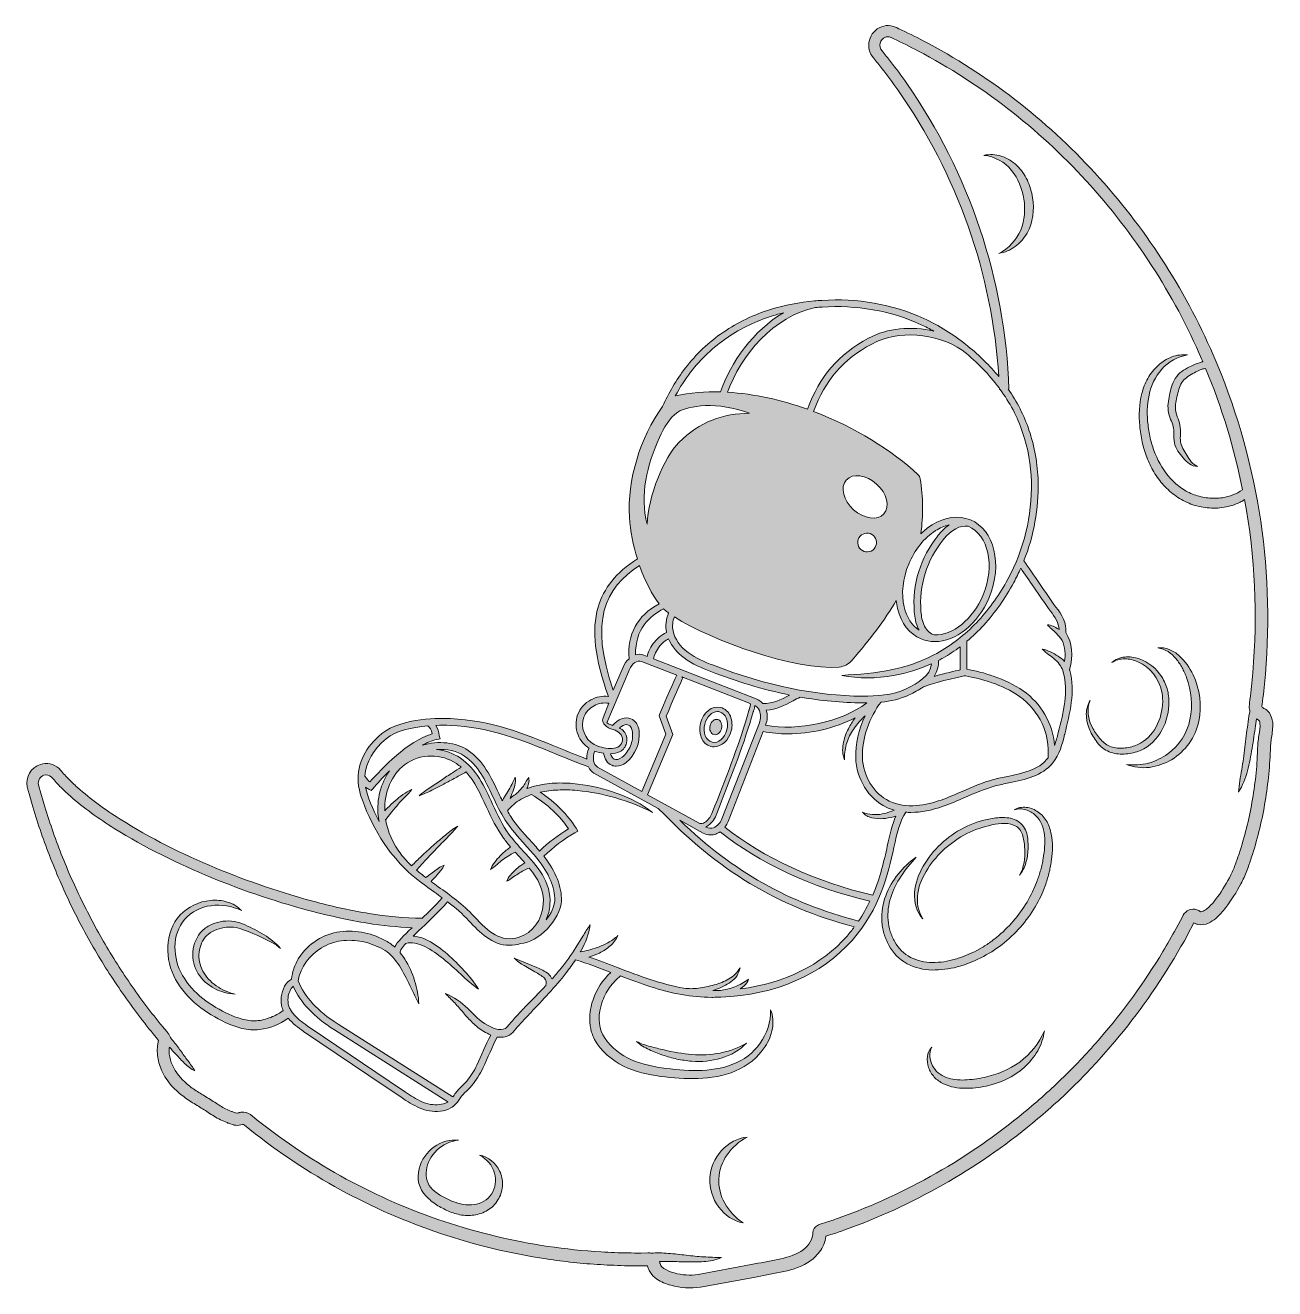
# Model space of a CAD drawing. Extents: x -1 to 1086, y -1 to 1099.
import ezdxf

# ---------------------------------------------------------------- set-up
doc = ezdxf.new("R2010")
doc.units = 0
doc.header["$MEASUREMENT"] = 0
doc.layers.add('Layer 1', color=7, linetype='Continuous')

# ---------------------------------------------------------------- blocks, each defined once
blk = doc.blocks.new('block 3')
at = {"layer": 'Layer 1'}
h = blk.add_hatch(color=7, dxfattribs=at)
h.dxf.hatch_style = 2
edge = h.paths.add_edge_path()
edge.add_spline(control_points=[(1084.3, 492.3), (1084.1, 495.3), (1083.1, 498.1), (1081.4, 500.6), (1080.5, 501.8), (1079.3, 503), (1078, 503.9), (1077.6, 504.1), (1077.1, 504.4), (1076.7, 504.6), (1076.7, 504.6), (1075.9, 505), (1075.9, 505), (1075.8, 505), (1075.7, 505.1), (1075.6, 505.2), (1075.3, 505.4), (1075, 505.8), (1075, 506.3), (1075, 506.4), (1075, 506.5), (1075, 506.6), (1075, 506.6), (1075, 506.9), (1075, 507.2), (1075, 507.2), (1075.1, 507.9), (1075.1, 507.9), (1075.1, 507.9), (1075.5, 510.9), (1075.5, 510.9), (1076.5, 518.7), (1077.3, 526.6), (1078, 534.4), (1086.1, 629.4), (1070.4, 724.9), (1032.5, 812.4), (1007.3, 870.5), (972.5, 924), (929.6, 970.7), (886.8, 1017.4), (836.2, 1056.4), (780.1, 1085.8), (773.1, 1089.5), (766, 1093), (758.8, 1096.3), (758.8, 1096.3), (757.5, 1097), (757.5, 1097), (757.5, 1097), (756.8, 1097.3), (756.8, 1097.3), (756.6, 1097.4), (756.4, 1097.5), (756.1, 1097.6), (754.8, 1098.2), (753.5, 1098.6), (752.1, 1098.8), (749.3, 1099.3), (746.4, 1099), (743.8, 1098), (738.6, 1096), (734.7, 1091.6), (733.3, 1086.2), (732.6, 1083.5), (732.6, 1080.7), (733.2, 1078), (733.9, 1075.4), (735.1, 1073), (736.9, 1070.9), (739.3, 1067.9), (741.8, 1064.9), (744.1, 1061.8), (748.9, 1055.7), (753.5, 1049.5), (758, 1043.1), (809.8, 969.6), (840.3, 883.1), (845.9, 793.4), (838, 803), (829, 811.8), (819.3, 819.7), (818.8, 820.2), (818.2, 820.6), (817.6, 821.1), (817.6, 821.1), (817.5, 821.2), (817.5, 821.2), (806.3, 830.2), (793.9, 837.9), (780.8, 843.9), (753.2, 856.7), (722.3, 861.7), (692, 859.8), (689.8, 859.7), (687.6, 859.5), (685.4, 859.3), (672.5, 858.2), (659.7, 855.7), (647.3, 851.9), (632.7, 847.4), (618.9, 840.7), (606.2, 832.1), (593.6, 823.5), (582.4, 812.9), (573.1, 800.8), (565.2, 790.5), (558.6, 779.3), (553.3, 767.4), (533.6, 740), (522.5, 703.2), (524.5, 671.1), (525.3, 658.8), (527.6, 646.6), (531.4, 634.8), (512.7, 622.6), (502, 609.3), (497.2, 592.6), (491.4, 572.8), (494.3, 548), (506.1, 515), (500.9, 515.7), (495.6, 514.6), (491, 512.1), (485.6, 509.3), (481.5, 504.6), (479.4, 499), (477.4, 493.3), (477.6, 487.1), (479.8, 481.6), (481.6, 476.8), (484.8, 472.7), (489.1, 469.9), (489.1, 469.9), (489, 469.7), (489, 469.7), (487.8, 466.8), (487.2, 463.7), (487.3, 460.5), (478.9, 463.7), (470.8, 467), (463, 470.2), (432.7, 482.6), (404.1, 494.2), (368.6, 495.7), (361.7, 496), (326.3, 496.7), (309.1, 482.7), (294.7, 471), (287.7, 456.7), (288.3, 440.4), (289, 423.8), (308.8, 385.9), (321.2, 373.9), (324.4, 369.6), (328.1, 365.6), (332.2, 362), (339.4, 355.8), (346.9, 350), (354.7, 344.6), (357, 342.9), (359.3, 341.3), (361.5, 339.6), (355.2, 332.6), (349.2, 326.7), (343.9, 321.7), (343.9, 321.7), (343.9, 321.8), (343.9, 321.8), (328.5, 322), (313, 323.4), (297.8, 326), (282.5, 328.5), (267.3, 331.9), (252.3, 335.8), (222.2, 343.8), (192.7, 353.8), (164, 365.8), (135.3, 377.8), (107.3, 391.6), (81.1, 408.2), (68.1, 416.3), (55.7, 425.5), (44.1, 435.7), (41.3, 438.2), (38.5, 440.8), (35.9, 443.6), (34.5, 444.9), (33.3, 446.3), (32, 447.7), (32, 447.7), (30.2, 449.8), (30.2, 449.8), (29.4, 450.8), (28.6, 451.6), (27.7, 452.5), (25.6, 454.3), (23, 455.6), (20.2, 456.2), (17.5, 456.8), (14.6, 456.6), (11.9, 455.7), (3.6, 453.2), (-1.4, 444.7), (0.3, 436.2), (0.6, 434.8), (0.9, 434), (1.1, 433), (1.1, 433), (1.9, 430.2), (1.9, 430.2), (1.9, 430.2), (5.2, 418.8), (5.2, 418.8), (7.5, 411.2), (9.8, 403.7), (12.5, 396.2), (15, 388.7), (17.9, 381.4), (20.6, 374), (23.6, 366.7), (26.5, 359.3), (29.8, 352.1), (36.1, 337.7), (43, 323.4), (50.6, 309.6), (58.2, 295.7), (66.2, 282), (75, 268.9), (83.8, 255.7), (92.8, 242.8), (102.6, 230.4), (105, 227.2), (107.5, 224.2), (110, 221.1), (110, 221.1), (113.8, 216.5), (113.8, 216.5), (113.8, 216.5), (114.7, 215.5), (114.7, 215.5), (114.7, 215.5), (114.4, 214.5), (114.4, 214.5), (114.3, 213.9), (114.2, 213.3), (114.1, 212.8), (113.9, 211.6), (113.7, 210.5), (113.6, 209.3), (113.5, 207.1), (113.5, 204.8), (113.7, 202.5), (114.2, 198.1), (115.4, 193.8), (117.2, 189.7), (120.7, 181.6), (126.5, 174.8), (132.9, 169.4), (136.1, 166.8), (139.4, 164.3), (142.9, 162.1), (144.6, 161), (146.4, 159.9), (148.1, 158.9), (149.8, 157.9), (151.3, 156.9), (153, 155.9), (156.2, 153.9), (159.4, 151.7), (163, 149.5), (166.5, 147.3), (170.3, 145.4), (174.3, 143.9), (175.3, 143.5), (176.3, 143.1), (177.3, 142.8), (177.3, 142.8), (178.8, 142.3), (178.8, 142.3), (178.8, 142.3), (179.5, 142.1), (179.5, 142.1), (179.8, 142), (179.9, 141.9), (180.5, 141.8), (182.4, 141.4), (184.3, 141.4), (186.1, 141.9), (186.1, 141.9), (187.6, 142.4), (187.6, 142.4), (187.6, 142.4), (187.9, 142.4), (187.9, 142.4), (187.9, 142.4), (188, 142.4), (188, 142.4), (188.1, 142.5), (188.3, 142.4), (188.4, 142.4), (188.6, 142.3), (188.4, 142.4), (189.5, 141.6), (189.5, 141.6), (194.2, 137.9), (194.2, 137.9), (243.7, 98.3), (299.8, 67.7), (359.9, 47.5), (390, 37.4), (420.8, 30), (452.1, 25.3), (467.7, 22.9), (483.5, 21.2), (499.3, 20.3), (507.2, 19.8), (515.1, 19.5), (523, 19.3), (527, 19.2), (530.9, 19.3), (534.9, 19.3), (534.9, 19.3), (540.2, 19.3), (540.2, 19.3), (540.2, 19.3), (540.2, 19), (540.2, 19), (540.4, 18.3), (540.6, 17.7), (540.9, 17.1), (541.3, 15.9), (541.9, 14.6), (542.7, 13.5), (544.1, 11.2), (546, 9.3), (548.2, 7.7), (552, 5.2), (556.2, 3.4), (560.6, 2.3), (568.9, -0.1), (577.7, -0.7), (586.3, 0.7), (586.3, 0.7), (632.6, 9.2), (632.6, 9.2), (640.4, 10.7), (647.9, 12), (655.8, 13.6), (663.7, 15.2), (672, 17.4), (679.7, 22.1), (683.7, 24.5), (687.1, 27.7), (689.9, 31.4), (692.9, 35.3), (694.8, 39.9), (695.5, 44.8), (695.5, 44.9), (695.5, 44.9), (695.5, 45), (695.5, 45), (699.8, 46.4), (699.8, 46.4), (703.6, 47.6), (707.4, 48.9), (711.1, 50.3), (740.9, 60.9), (769.8, 74.1), (797.3, 89.8), (824.8, 105.4), (851, 123.4), (875.4, 143.6), (887.6, 153.6), (899.4, 164.2), (910.7, 175.3), (922, 186.4), (932.8, 198), (943, 210), (963.7, 234), (982.2, 259.8), (998.5, 286.9), (1002.6, 293.7), (1006.5, 300.6), (1010.3, 307.5), (1010.3, 307.5), (1015.8, 317.8), (1015.8, 317.8), (1016.1, 317.6), (1016.4, 317.5), (1016.8, 317.3), (1017.6, 316.9), (1018.4, 316.7), (1019.3, 316.5), (1022.4, 315.9), (1025.6, 316.3), (1028.5, 317.7), (1030.7, 318.7), (1032.8, 320.1), (1034.7, 321.7), (1038, 324.5), (1040.9, 327.7), (1043.5, 331.2), (1048.5, 337.7), (1052.8, 344.6), (1056.6, 351.8), (1058.6, 355.5), (1060.3, 359.3), (1061.8, 363.2), (1063.2, 366.9), (1064.5, 370.7), (1065.7, 374.5), (1068.2, 382), (1070.4, 389.7), (1072.3, 397.4), (1076.2, 412.9), (1079, 428.6), (1080.6, 444.4), (1081.5, 452.3), (1082, 460.3), (1082.3, 468.2), (1082.3, 470.3), (1082.4, 471.9), (1082.6, 473.7), (1082.8, 475.6), (1083, 477.4), (1083.3, 479.3), (1083.8, 483.2), (1084.7, 487.1), (1084.3, 492.3)], knot_values=[0, 0, 0, 0, 1, 1, 1, 2, 2, 2, 3, 3, 3, 4, 4, 4, 5, 5, 5, 6, 6, 6, 7, 7, 7, 8, 8, 8, 9, 9, 9, 10, 10, 10, 11, 11, 11, 12, 12, 12, 13, 13, 13, 14, 14, 14, 15, 15, 15, 16, 16, 16, 17, 17, 17, 18, 18, 18, 19, 19, 19, 20, 20, 20, 21, 21, 21, 22, 22, 22, 23, 23, 23, 24, 24, 24, 25, 25, 25, 26, 26, 26, 27, 27, 27, 28, 28, 28, 29, 29, 29, 30, 30, 30, 31, 31, 31, 32, 32, 32, 33, 33, 33, 34, 34, 34, 35, 35, 35, 36, 36, 36, 37, 37, 37, 38, 38, 38, 39, 39, 39, 40, 40, 40, 41, 41, 41, 42, 42, 42, 43, 43, 43, 44, 44, 44, 45, 45, 45, 46, 46, 46, 47, 47, 47, 48, 48, 48, 49, 49, 49, 50, 50, 50, 51, 51, 51, 52, 52, 52, 53, 53, 53, 54, 54, 54, 55, 55, 55, 56, 56, 56, 57, 57, 57, 58, 58, 58, 59, 59, 59, 60, 60, 60, 61, 61, 61, 62, 62, 62, 63, 63, 63, 64, 64, 64, 65, 65, 65, 66, 66, 66, 67, 67, 67, 68, 68, 68, 69, 69, 69, 70, 70, 70, 71, 71, 71, 72, 72, 72, 73, 73, 73, 74, 74, 74, 75, 75, 75, 76, 76, 76, 77, 77, 77, 78, 78, 78, 79, 79, 79, 80, 80, 80, 81, 81, 81, 82, 82, 82, 83, 83, 83, 84, 84, 84, 85, 85, 85, 86, 86, 86, 87, 87, 87, 88, 88, 88, 89, 89, 89, 90, 90, 90, 91, 91, 91, 92, 92, 92, 93, 93, 93, 94, 94, 94, 95, 95, 95, 96, 96, 96, 97, 97, 97, 98, 98, 98, 99, 99, 99, 100, 100, 100, 101, 101, 101, 102, 102, 102, 103, 103, 103, 104, 104, 104, 105, 105, 105, 106, 106, 106, 107, 107, 107, 108, 108, 108, 109, 109, 109, 110, 110, 110, 111, 111, 111, 112, 112, 112, 113, 113, 113, 114, 114, 114, 115, 115, 115, 116, 116, 116, 117, 117, 117, 118, 118, 118, 119, 119, 119, 120, 120, 120, 121, 121, 121, 122, 122, 122, 123, 123, 123, 124, 124, 124, 125, 125, 125, 126, 126, 126, 127, 127, 127, 128, 128, 128, 129, 129, 129, 130, 130, 130, 131, 131, 131, 132, 132, 132, 133, 133, 133, 134, 134, 134, 135, 135, 135, 136, 136, 136, 137, 137, 137, 138, 138, 138, 139, 139, 139, 140, 140, 140, 141, 141, 141, 142, 142, 142, 143, 143, 143, 143], degree=3, periodic=1)
edge = h.paths.add_edge_path()
edge.add_spline(control_points=[(815.6, 815.2), (827.1, 806), (837.4, 795.3), (846.2, 783.5), (846.2, 783.5), (846.2, 783.6), (846.2, 783.6), (846.2, 783.6), (846.5, 783.2), (846.5, 783.2), (846.5, 782.9), (846.5, 782.6), (846.5, 782.3), (846.5, 782.3), (847.1, 782.3), (847.1, 782.3), (855.5, 770.9), (862.1, 758.3), (866.7, 744.9), (871.4, 731), (873.9, 716.5), (874.3, 701.8), (875, 672.2), (867.9, 643), (853.8, 617), (846.8, 604.1), (838.3, 592), (828.3, 581.2), (818.4, 570.4), (807, 561.1), (794.3, 553.8), (781.5, 546.5), (767.7, 541.3), (753.3, 538.3), (738.9, 535.3), (724.2, 534.2), (709.2, 533.3), (724.1, 530.4), (739.4, 530.4), (754.3, 533.2), (765.8, 535.2), (776.9, 538.7), (787.5, 543.5), (786.1, 532.6), (776.2, 526.9), (765.2, 521.6), (753.3, 515.9), (739.4, 515.2), (727.5, 515.2), (686.9, 515.4), (643.2, 524.5), (597.5, 542.1), (590, 545), (582.2, 548.3), (575.5, 553.2), (568.5, 558.5), (563.9, 565.1), (562.4, 572), (561.6, 576.1), (562, 580.4), (563.6, 584.2), (596.2, 563.5), (668.6, 537.4), (707, 540.5), (711.4, 541), (715.5, 543.2), (718.4, 546.6), (733.5, 564.4), (746.6, 581.2), (756.7, 598.5), (757, 596.2), (757.3, 593.9), (757.8, 591.6), (760.8, 578.6), (768.2, 569.2), (778.4, 565), (782.2, 563.4), (786.2, 562.7), (790.2, 562.7), (808.4, 562.7), (828, 577.8), (837.6, 601.2), (849.4, 629.8), (842.1, 660.1), (821.2, 668.7), (811, 672.9), (799.1, 671.4), (787.8, 664.3), (784.3, 662.1), (781, 659.5), (778.1, 656.5), (780.3, 672.5), (780.1, 688.6), (777.5, 704.5), (777.3, 705.9), (776.6, 707.1), (775.6, 708.1), (753.2, 729.1), (720.7, 749.3), (684.8, 763), (694.9, 790.5), (710.3, 808.3), (735.4, 821.8), (758.1, 834.1), (791.2, 831.8), (814.1, 816.4), (814.6, 816), (815.1, 815.6), (815.6, 815.2)], knot_values=[0, 0, 0, 0, 1, 1, 1, 2, 2, 2, 3, 3, 3, 4, 4, 4, 5, 5, 5, 6, 6, 6, 7, 7, 7, 8, 8, 8, 9, 9, 9, 10, 10, 10, 11, 11, 11, 12, 12, 12, 13, 13, 13, 14, 14, 14, 15, 15, 15, 16, 16, 16, 17, 17, 17, 18, 18, 18, 19, 19, 19, 20, 20, 20, 21, 21, 21, 22, 22, 22, 23, 23, 23, 24, 24, 24, 25, 25, 25, 26, 26, 26, 27, 27, 27, 28, 28, 28, 29, 29, 29, 30, 30, 30, 31, 31, 31, 32, 32, 32, 33, 33, 33, 34, 34, 34, 35, 35, 35, 36, 36, 36, 36], degree=3, periodic=1)
edge = h.paths.add_edge_path()
edge.add_spline(control_points=[(891.9, 573.7), (893.1, 572.7), (894.3, 571.5), (895.5, 570.4), (896.6, 569.2), (897.7, 568.1), (898.7, 566.8), (899.6, 565.8), (900.3, 564.8), (901.1, 563.8), (903.6, 558), (904.3, 551.6), (903.1, 545.4), (901.5, 547.2), (899.7, 548.7), (897.6, 550), (895.5, 551.4), (893.2, 552.6), (890.9, 553.7), (888.7, 554.8), (886.3, 555.7), (883.8, 556.2), (885.5, 554.4), (887.4, 552.7), (889.5, 551.3), (891.5, 549.9), (893.4, 548.4), (895.1, 546.8), (896.8, 545.3), (898.3, 543.6), (899.6, 541.7), (900.6, 539.9), (901.5, 538), (902.1, 536.1), (906.8, 519.4), (902.2, 501.2), (897.7, 483.6), (897.7, 483.6), (897.6, 483.3), (897.6, 483.3), (896.8, 479.8), (895.8, 476.1), (894.5, 472.4), (892.9, 491.5), (882.9, 508.9), (867.2, 519.8), (851.2, 530.9), (832.2, 536), (818.1, 538.8), (818.2, 544.2), (818.4, 555.2), (818.1, 563), (823.3, 567.3), (828.2, 572), (832.8, 577), (843, 588.3), (851.8, 600.8), (859, 614.2), (861.2, 618.3), (863.2, 622.4), (865, 626.6), (868.7, 621.4), (872.6, 615.6), (876.5, 610.1), (881.3, 602.9), (886.3, 595.6), (891, 589.2), (894.6, 584.3), (898.3, 578.7), (898.5, 573.3), (898.5, 573.3), (898, 573.6), (898, 573.6), (896.5, 574.5), (894.9, 575.3), (893.3, 576.1), (891.7, 576.8), (889.9, 577.2), (888.2, 577.3), (889.3, 576), (890.5, 574.8), (891.9, 573.7)], knot_values=[0, 0, 0, 0, 1, 1, 1, 2, 2, 2, 3, 3, 3, 4, 4, 4, 5, 5, 5, 6, 6, 6, 7, 7, 7, 8, 8, 8, 9, 9, 9, 10, 10, 10, 11, 11, 11, 12, 12, 12, 13, 13, 13, 14, 14, 14, 15, 15, 15, 16, 16, 16, 17, 17, 17, 18, 18, 18, 19, 19, 19, 20, 20, 20, 21, 21, 21, 22, 22, 22, 23, 23, 23, 24, 24, 24, 25, 25, 25, 26, 26, 26, 27, 27, 27, 27], degree=3, periodic=1)
edge = h.paths.add_edge_path()
edge.add_spline(control_points=[(736.3, 341.9), (686.4, 353.6), (640.9, 374.6), (607.6, 401.3), (608.7, 402.8), (609.6, 404.4), (610.3, 406.2), (610.3, 406.2), (640.9, 484.5), (640.9, 484.5), (647.9, 483), (655, 482.3), (662.2, 482.4), (682.6, 482.4), (702.7, 487.2), (720.9, 496.2), (718.7, 493.3), (716.7, 490.2), (715, 486.9), (712.8, 482.7), (711.3, 478.2), (710.5, 473.5), (709.6, 468.9), (710, 464.2), (711.7, 459.8), (711.5, 464.2), (712, 468.7), (713.2, 473), (714.4, 477.2), (716.2, 481.2), (718.5, 484.9), (720.9, 488.5), (723.6, 492), (726.6, 495.2), (727.6, 496.2), (728.6, 497.2), (729.6, 498.2), (724.1, 486.5), (720.9, 473), (721.4, 461.7), (722.1, 443), (732.5, 426), (748, 418.6), (750.2, 417.5), (752.5, 416.6), (754.9, 415.9), (754.2, 415.7), (753.5, 415.4), (752.9, 415.1), (750.2, 414.1), (747.4, 413.3), (744.5, 412.7), (741.7, 412.1), (738.8, 411.9), (735.9, 412.2), (733, 412.4), (730.1, 413.1), (727.3, 414.1), (729.5, 411.7), (732.3, 410.1), (735.5, 409.4), (738.6, 408.7), (741.8, 408.4), (745, 408.6), (748.2, 408.8), (751.4, 409.4), (754.4, 410.2), (755.1, 410.4), (755.8, 410.6), (756.4, 410.8), (753.2, 403.6), (751.2, 394.6), (748.9, 384.6), (746, 371.8), (742.8, 357.1), (736.2, 342), (736.2, 342), (736.3, 341.9), (736.3, 341.9)], knot_values=[0, 0, 0, 0, 1, 1, 1, 2, 2, 2, 3, 3, 3, 4, 4, 4, 5, 5, 5, 6, 6, 6, 7, 7, 7, 8, 8, 8, 9, 9, 9, 10, 10, 10, 11, 11, 11, 12, 12, 12, 13, 13, 13, 14, 14, 14, 15, 15, 15, 16, 16, 16, 17, 17, 17, 18, 18, 18, 19, 19, 19, 20, 20, 20, 21, 21, 21, 22, 22, 22, 23, 23, 23, 24, 24, 24, 25, 25, 25, 26, 26, 26, 26], degree=3, periodic=1)
edge = h.paths.add_edge_path()
edge.add_spline(control_points=[(520.4, 483.5), (520.4, 483.5), (520.4, 483.5), (520.4, 483.5), (519.5, 484.8), (518.4, 485.9), (517.1, 486.8), (516.7, 487), (516.3, 487.3), (515.8, 487.5), (518, 489.4), (520.2, 490.4), (522, 490.4), (522.6, 490.4), (523.1, 490.3), (523.6, 490.1), (525.4, 489.4), (526.7, 487.2), (527.1, 484.2), (527.6, 480), (526.9, 475.8), (525.3, 472), (523.8, 468.1), (521.3, 464.7), (518, 462), (515.5, 460.2), (513.1, 459.6), (511.3, 460.3), (509.8, 461), (508.6, 462.7), (508, 465.1), (510.9, 465), (513.8, 465.6), (516.4, 467), (519.2, 468.6), (521.2, 471.2), (522, 474.4), (522.8, 477.5), (522.2, 480.8), (520.4, 483.5)], knot_values=[0, 0, 0, 0, 1, 1, 1, 2, 2, 2, 3, 3, 3, 4, 4, 4, 5, 5, 5, 6, 6, 6, 7, 7, 7, 8, 8, 8, 9, 9, 9, 10, 10, 10, 11, 11, 11, 12, 12, 12, 13, 13, 13, 13], degree=3, periodic=1)
edge = h.paths.add_edge_path()
edge.add_spline(control_points=[(509.1, 455), (510.3, 454.5), (511.6, 454.2), (513, 454.2), (516.1, 454.3), (519.1, 455.4), (521.5, 457.4), (529.7, 464.1), (534, 474.5), (532.9, 485), (532.1, 490.2), (529.6, 494), (525.8, 495.5), (520.7, 497.6), (514.6, 495.2), (509.8, 489.7), (509.8, 489.7), (509.4, 489.9), (509.4, 489.9), (508.2, 490.2), (507.1, 490.6), (506.1, 491.2), (505.6, 491.4), (505.2, 491.7), (504.8, 492), (504.8, 492), (524.4, 538.3), (524.4, 538.3), (526.6, 543.6), (531.4, 546.9), (534.9, 545.5), (534.9, 545.5), (565.6, 533.6), (565.6, 533.6), (564.3, 531), (561, 523.4), (550.6, 499.1), (550.6, 499.1), (550.2, 498.1), (550.2, 498.1), (550.2, 498.1), (556, 482.1), (556, 482.1), (556, 482.1), (535.2, 432.2), (535.2, 432.2), (535.2, 432.2), (496.6, 453.5), (496.6, 453.5), (493, 455.4), (492.1, 461.7), (494.3, 467.3), (496.8, 466.4), (499.4, 465.8), (502, 465.5), (502.8, 460.2), (505.3, 456.5), (509.1, 455)], knot_values=[0, 0, 0, 0, 1, 1, 1, 2, 2, 2, 3, 3, 3, 4, 4, 4, 5, 5, 5, 6, 6, 6, 7, 7, 7, 8, 8, 8, 9, 9, 9, 10, 10, 10, 11, 11, 11, 12, 12, 12, 13, 13, 13, 14, 14, 14, 15, 15, 15, 16, 16, 16, 17, 17, 17, 18, 18, 18, 19, 19, 19, 19], degree=3, periodic=1)
edge = h.paths.add_edge_path()
edge.add_spline(control_points=[(643.6, 503), (652.6, 503.6), (659.4, 507.1), (666.9, 511.2), (668.9, 512.2), (671, 513.3), (673.2, 514.4), (691.1, 511.2), (709.2, 509.5), (727.5, 509.3), (727.5, 509.3), (731.2, 509.3), (731.2, 509.3), (708.5, 492.7), (671.2, 484.5), (643, 490), (644.6, 494.2), (644.9, 498.7), (643.6, 503)], knot_values=[0, 0, 0, 0, 1, 1, 1, 2, 2, 2, 3, 3, 3, 4, 4, 4, 5, 5, 5, 6, 6, 6, 6], degree=3, periodic=1)
edge = h.paths.add_edge_path()
edge.add_spline(control_points=[(640.6, 508.8), (640.6, 508.8), (640.6, 508.8), (640.6, 508.8), (639.1, 510.6), (637.2, 512), (634.9, 512.9), (634.9, 512.9), (545.5, 547.6), (545.5, 547.6), (545.7, 550.7), (547.8, 555), (551, 558.9), (553, 561.5), (555.6, 563.6), (558.6, 565.1), (561.5, 558.5), (566.1, 552.8), (572, 548.5), (579.2, 543.1), (587.5, 539.7), (595.4, 536.7), (617.6, 527.9), (640.5, 521.1), (663.8, 516.2), (656, 512), (649.7, 508.7), (640.6, 508.8)], knot_values=[0, 0, 0, 0, 1, 1, 1, 2, 2, 2, 3, 3, 3, 4, 4, 4, 5, 5, 5, 6, 6, 6, 7, 7, 7, 8, 8, 8, 9, 9, 9, 9], degree=3, periodic=1)
edge = h.paths.add_edge_path()
edge.add_spline(control_points=[(637.6, 492.1), (637.6, 492.1), (604.8, 408.3), (604.8, 408.3), (603.6, 404.9), (601, 402.1), (597.6, 400.7), (595.6, 399.9), (593.2, 400.1), (591.3, 401.1), (591.3, 401.1), (590.9, 401.4), (590.9, 401.4), (591.2, 401.5), (591.5, 401.6), (591.7, 401.8), (595.5, 404.1), (598.3, 407.5), (599.9, 411.6), (599.9, 411.6), (602.5, 418.3), (602.5, 418.3), (613.8, 447.1), (624.5, 474.4), (632.2, 501.7), (632.2, 501.8), (632.4, 502.1), (632.5, 502.4), (633.1, 503.9), (633.4, 505.5), (633.6, 507.1), (635.4, 506.2), (636.8, 504.6), (637.6, 502.7), (638.9, 499.3), (638.9, 495.5), (637.6, 492.1)], knot_values=[0, 0, 0, 0, 1, 1, 1, 2, 2, 2, 3, 3, 3, 4, 4, 4, 5, 5, 5, 6, 6, 6, 7, 7, 7, 8, 8, 8, 9, 9, 9, 10, 10, 10, 11, 11, 11, 12, 12, 12, 12], degree=3, periodic=1)
edge = h.paths.add_edge_path()
edge.add_spline(control_points=[(556.8, 570.8), (556.8, 570.7), (556.8, 570.7), (556.8, 570.6), (552.1, 568.9), (547.9, 564.3), (546.5, 562.6), (542.9, 558.4), (540.6, 553.8), (539.9, 549.8), (539.9, 549.8), (537, 550.9), (537, 550.9), (534.7, 551.8), (532.1, 551.9), (529.8, 551.1), (529.2, 573.7), (542.1, 584.9), (554.2, 591.3), (555.3, 590.2), (556.5, 589.1), (557.7, 588.2), (557.7, 588.2), (557.8, 588.2), (557.8, 588.2), (557.8, 588.2), (558.6, 587.6), (558.6, 587.6), (556.2, 582.3), (555.6, 576.4), (556.8, 570.8)], knot_values=[0, 0, 0, 0, 1, 1, 1, 2, 2, 2, 3, 3, 3, 4, 4, 4, 5, 5, 5, 6, 6, 6, 7, 7, 7, 8, 8, 8, 9, 9, 9, 10, 10, 10, 10], degree=3, periodic=1)
edge = h.paths.add_edge_path()
edge.add_spline(control_points=[(562.3, 481.9), (562.3, 481.9), (556.5, 497.9), (556.5, 497.9), (561.8, 510.4), (570.1, 529.7), (571, 531.3), (571, 531.3), (570, 531.9), (570, 531.9), (570, 531.9), (629.6, 508.7), (629.6, 508.7), (629.9, 507.7), (629.7, 506.1), (628.8, 503.6), (628.7, 503.3), (628.6, 503), (628.5, 502.7), (620.8, 475.7), (610.1, 448.5), (598.9, 419.7), (598.9, 419.7), (596.2, 413), (596.2, 413), (595, 409.8), (592.8, 407), (589.8, 405.2), (588.6, 404.5), (587.1, 404.2), (585.7, 404.3), (585.7, 404.3), (540.3, 429.4), (540.3, 429.4), (540.3, 429.4), (562.3, 481.9), (562.3, 481.9)], knot_values=[0, 0, 0, 0, 1, 1, 1, 2, 2, 2, 3, 3, 3, 4, 4, 4, 5, 5, 5, 6, 6, 6, 7, 7, 7, 8, 8, 8, 9, 9, 9, 10, 10, 10, 11, 11, 11, 12, 12, 12, 12], degree=3, periodic=1)
edge = h.paths.add_edge_path()
edge.add_spline(control_points=[(588.5, 396), (590.4, 394.9), (592.6, 394.4), (594.9, 394.4), (596.5, 394.4), (598.1, 394.7), (599.6, 395.2), (601, 395.7), (602.2, 396.4), (603.4, 397.2), (637.1, 370), (683.2, 348.6), (733.7, 336.6), (730.9, 330.6), (727.6, 324.9), (723.9, 319.4), (662.2, 335.7), (615.7, 361.7), (568.3, 407.2), (568.3, 407.2), (588.5, 396), (588.5, 396)], knot_values=[0, 0, 0, 0, 1, 1, 1, 2, 2, 2, 3, 3, 3, 4, 4, 4, 5, 5, 5, 6, 6, 6, 7, 7, 7, 7], degree=3, periodic=1)
edge = h.paths.add_edge_path()
edge.add_spline(control_points=[(750.5, 423.9), (750.5, 423.9), (750.5, 423.9), (750.5, 423.9), (737.2, 430.3), (727.8, 445.6), (727.2, 462), (726.6, 477.5), (733.4, 497.4), (743.5, 510), (751.9, 510.6), (760.1, 512.8), (767.8, 516.3), (772.1, 518.2), (776.3, 520.5), (780.3, 523.2), (795.5, 529), (815.5, 532.7), (815.7, 532.8), (815.7, 532.8), (817, 533), (817, 533), (830.6, 530.3), (848.8, 525.5), (863.9, 515), (881.2, 502.8), (890.7, 482.4), (888.8, 461.3), (888.7, 461.2), (888.6, 461), (888.4, 460.8), (880.4, 451), (867.4, 448.3), (853.7, 445.4), (849.6, 444.6), (845.4, 443.7), (841.3, 442.6), (831.9, 440.1), (822.9, 436.2), (814.1, 432.3), (808.1, 429.7), (801.9, 427), (795.7, 424.8), (783.2, 420.4), (765.3, 416.7), (750.5, 423.9)], knot_values=[0, 0, 0, 0, 1, 1, 1, 2, 2, 2, 3, 3, 3, 4, 4, 4, 5, 5, 5, 6, 6, 6, 7, 7, 7, 8, 8, 8, 9, 9, 9, 10, 10, 10, 11, 11, 11, 12, 12, 12, 13, 13, 13, 14, 14, 14, 15, 15, 15, 15], degree=3, periodic=1)
edge = h.paths.add_edge_path()
edge.add_spline(control_points=[(789.7, 532.4), (792.3, 536.6), (793.7, 541.5), (793.5, 546.4), (793.5, 546.4), (793.6, 546.4), (793.6, 546.4), (794.8, 547.1), (796.1, 547.7), (797.3, 548.4), (802.6, 551.4), (807.6, 554.7), (812.4, 558.3), (812.5, 550.9), (812.3, 542.2), (812.2, 538), (808.1, 537.2), (799.1, 535.2), (789.7, 532.4)], knot_values=[0, 0, 0, 0, 1, 1, 1, 2, 2, 2, 3, 3, 3, 4, 4, 4, 5, 5, 5, 6, 6, 6, 6], degree=3, periodic=1)
edge = h.paths.add_edge_path()
edge.add_spline(control_points=[(737.4, 643.5), (734.4, 640.1), (729.2, 639.9), (725.9, 642.9), (722.5, 645.9), (722.2, 651.1), (725.2, 654.4), (728.2, 657.8), (733.4, 658.1), (736.8, 655.1), (736.8, 655.1), (736.8, 655.1), (736.8, 655.1), (740.1, 652.1), (740.4, 646.9), (737.4, 643.6), (737.4, 643.6), (737.4, 643.5), (737.4, 643.5)], knot_values=[0, 0, 0, 0, 1, 1, 1, 2, 2, 2, 3, 3, 3, 4, 4, 4, 5, 5, 5, 6, 6, 6, 6], degree=3, periodic=1)
edge = h.paths.add_edge_path()
edge.add_spline(control_points=[(719.5, 677.5), (719.5, 677.5), (719.6, 677.5), (719.6, 677.5), (710.5, 685.6), (707.7, 697.2), (713.2, 703.4), (718.8, 709.6), (730.6, 708), (739.6, 699.9), (748.7, 691.8), (751.5, 680.3), (746, 674), (740.5, 667.8), (728.6, 669.4), (719.5, 677.5)], knot_values=[0, 0, 0, 0, 1, 1, 1, 2, 2, 2, 3, 3, 3, 4, 4, 4, 5, 5, 5, 5], degree=3, periodic=1)
edge = h.paths.add_edge_path()
edge.add_spline(control_points=[(789.8, 568.5), (786.4, 569.5), (783.3, 572.2), (781.3, 576.1), (779.2, 580.3), (778.5, 585.1), (778.2, 588.9), (776.4, 611.4), (783.3, 633.7), (797.4, 651.2), (804.9, 660.3), (812.2, 664.3), (819.3, 663.1), (837, 655.5), (842.8, 628.9), (832.3, 603.4), (823.4, 582), (805.8, 568), (789.8, 568.5), (789.8, 568.5), (789.8, 568.5), (789.8, 568.5)], knot_values=[0, 0, 0, 0, 1, 1, 1, 2, 2, 2, 3, 3, 3, 4, 4, 4, 5, 5, 5, 6, 6, 6, 7, 7, 7, 7], degree=3, periodic=1)
edge = h.paths.add_edge_path()
edge.add_spline(control_points=[(792.9, 655), (792.9, 655), (792.9, 654.9), (792.9, 654.9), (777.8, 636.2), (770.4, 612.4), (772.4, 588.4), (772.7, 584.1), (773.5, 578.6), (776.1, 573.5), (776.2, 573.2), (776.4, 572.9), (776.5, 572.6), (770.3, 576.8), (765.7, 583.8), (763.5, 592.9), (760.9, 604.3), (762.3, 617.6), (767.5, 630.1), (772.6, 642.7), (781, 653), (790.9, 659.3), (794.5, 661.6), (798.5, 663.3), (802.6, 664.3), (799, 661.7), (795.7, 658.5), (792.9, 655)], knot_values=[0, 0, 0, 0, 1, 1, 1, 2, 2, 2, 3, 3, 3, 4, 4, 4, 5, 5, 5, 6, 6, 6, 7, 7, 7, 8, 8, 8, 9, 9, 9, 9], degree=3, periodic=1)
edge = h.paths.add_edge_path()
edge.add_spline(control_points=[(686.3, 853.5), (688.3, 853.7), (690.3, 853.8), (692.3, 854), (721.7, 855.8), (751.6, 851), (778.3, 838.6), (782.1, 836.9), (785.7, 835.1), (789.3, 833.1), (769.9, 837.5), (748.8, 835.7), (732.6, 826.9), (706.5, 812.9), (689.9, 793.6), (679.4, 765), (656.9, 773.1), (633.2, 778.4), (609.9, 779.8), (621.1, 811.7), (650.4, 846.5), (686.3, 853.5)], knot_values=[0, 0, 0, 0, 1, 1, 1, 2, 2, 2, 3, 3, 3, 4, 4, 4, 5, 5, 5, 6, 6, 6, 7, 7, 7, 7], degree=3, periodic=1)
edge = h.paths.add_edge_path()
edge.add_spline(control_points=[(577.7, 797.2), (586.7, 808.9), (597.4, 819), (609.5, 827.3), (621.7, 835.6), (635, 842), (649, 846.3), (652.2, 847.3), (655.3, 848.2), (658.5, 849), (632.5, 833.7), (612.4, 805.8), (603.8, 780.1), (590.6, 780.5), (577.4, 779.4), (564.4, 776.7), (568.3, 783.9), (572.8, 790.8), (577.7, 797.2)], knot_values=[0, 0, 0, 0, 1, 1, 1, 2, 2, 2, 3, 3, 3, 4, 4, 4, 5, 5, 5, 6, 6, 6, 6], degree=3, periodic=1)
edge = h.paths.add_edge_path()
edge.add_spline(control_points=[(550.6, 740.3), (554.4, 748.7), (559, 757.3), (566.6, 762.4), (575.4, 768.3), (601, 772.1), (629, 761.5), (606.2, 761.4), (585.4, 754.3), (567.4, 736), (554.8, 723.3), (540.5, 689.2), (540, 665), (532.9, 689.9), (540, 716.7), (550.6, 740.3)], knot_values=[0, 0, 0, 0, 1, 1, 1, 2, 2, 2, 3, 3, 3, 4, 4, 4, 5, 5, 5, 5], degree=3, periodic=1)
edge = h.paths.add_edge_path()
edge.add_spline(control_points=[(533.2, 629), (538, 615.5), (544.2, 603.6), (550.3, 595.7), (531.1, 585), (522.5, 569.3), (524.1, 547.8), (521.8, 545.8), (520.1, 543.3), (518.9, 540.5), (518.9, 540.5), (510.4, 520.3), (510.4, 520.3), (489.5, 581), (502.8, 608.8), (533.2, 629)], knot_values=[0, 0, 0, 0, 1, 1, 1, 2, 2, 2, 3, 3, 3, 4, 4, 4, 5, 5, 5, 5], degree=3, periodic=1)
edge = h.paths.add_edge_path()
edge.add_spline(control_points=[(484.8, 497), (486.5, 501.3), (489.7, 504.8), (493.7, 506.9), (497.7, 509), (502.2, 509.8), (506.5, 509), (506.5, 509), (501.7, 496.4), (501.7, 496.4), (501.3, 495.8), (501.1, 495.1), (501.1, 494.3), (501.2, 493.6), (501.4, 492.9), (501.7, 492.2), (502.4, 490.9), (503.3, 489.7), (504.5, 488.8), (505.6, 487.9), (506.9, 487.2), (508.3, 486.8), (509.6, 486.3), (510.8, 485.9), (512, 485.5), (514.1, 484.8), (516, 483.4), (517.3, 481.5), (518.4, 479.7), (518.7, 477.5), (518.1, 475.5), (517.6, 473.4), (516.2, 471.7), (514.3, 470.8), (512.3, 469.9), (510, 469.5), (507.7, 469.7), (502.8, 469.8), (498, 471), (493.7, 473.2), (485.4, 477.4), (481.6, 488.6), (484.8, 497)], knot_values=[0, 0, 0, 0, 1, 1, 1, 2, 2, 2, 3, 3, 3, 4, 4, 4, 5, 5, 5, 6, 6, 6, 7, 7, 7, 8, 8, 8, 9, 9, 9, 10, 10, 10, 11, 11, 11, 12, 12, 12, 13, 13, 13, 14, 14, 14, 14], degree=3, periodic=1)
edge = h.paths.add_edge_path()
edge.add_spline(control_points=[(294.2, 445.5), (295.2, 458), (301.4, 468.9), (312.8, 478.2), (312.8, 478.2), (312.8, 478.2), (312.8, 478.2), (321, 484.8), (335.1, 488.2), (349, 489.4), (350.7, 488.1), (351.9, 486.1), (352.8, 482.5), (331.5, 476), (309, 452.5), (298.6, 440.5), (297, 441.9), (295.6, 443.5), (294.4, 445.3), (294.4, 445.3), (294.2, 445.5), (294.2, 445.5)], knot_values=[0, 0, 0, 0, 1, 1, 1, 2, 2, 2, 3, 3, 3, 4, 4, 4, 5, 5, 5, 6, 6, 6, 7, 7, 7, 7], degree=3, periodic=1)
edge = h.paths.add_edge_path()
edge.add_spline(control_points=[(294.8, 436), (295.7, 435.3), (296.7, 434.6), (297.8, 434), (297.8, 434), (299.8, 433), (299.8, 433), (299.8, 433), (301.3, 434.8), (301.3, 434.8), (304.6, 438.6), (309.6, 444.3), (315.6, 450.2), (308.1, 439.5), (304.3, 425.3), (305.8, 411), (306, 409.4), (306.3, 407.8), (306.6, 406.2), (301.1, 416.8), (296.4, 428), (294.8, 436)], knot_values=[0, 0, 0, 0, 1, 1, 1, 2, 2, 2, 3, 3, 3, 4, 4, 4, 5, 5, 5, 6, 6, 6, 7, 7, 7, 7], degree=3, periodic=1)
edge = h.paths.add_edge_path()
edge.add_spline(control_points=[(358.1, 349.3), (358.1, 349.3), (358.1, 349.3), (358.1, 349.3), (356.1, 350.8), (354, 352.3), (351.9, 353.9), (352.3, 354.4), (352.7, 354.8), (353.1, 355.2), (354.3, 356.6), (355.6, 357.9), (356.8, 359.3), (356.8, 359.3), (360.3, 363.5), (360.3, 363.5), (361.5, 364.9), (362.5, 366.5), (363.3, 368.2), (361.5, 367.5), (359.9, 366.6), (358.4, 365.5), (358.4, 365.5), (353.9, 362.3), (353.9, 362.3), (352.5, 361.2), (351, 360.1), (349.6, 359), (348.8, 358.4), (348.1, 357.8), (347.4, 357.2), (344.6, 359.3), (341.9, 361.5), (339.2, 363.7), (339.2, 363.7), (347, 372.3), (347, 372.3), (350.1, 375.7), (353.2, 378.9), (356.3, 382.2), (359.4, 385.5), (362.6, 388.8), (365.8, 392), (369, 395.2), (372.2, 398.5), (375.1, 402.1), (371.2, 399.7), (367.5, 397), (364, 394), (360.5, 391.1), (357, 388.2), (353.6, 385.2), (350.1, 382.2), (346.8, 379.1), (343.4, 375.9), (340.5, 373.2), (337.7, 370.4), (334.9, 367.5), (331.5, 370.6), (328.4, 374), (325.6, 377.7), (325.6, 377.7), (325.5, 377.8), (325.5, 377.8), (318.7, 386.6), (314.1, 397), (312.2, 408), (312.2, 408), (312.3, 407.9), (312.3, 407.9), (312.3, 407.9), (317.8, 414.6), (317.8, 414.6), (319.6, 416.8), (321.5, 419), (323.3, 421.2), (325.2, 423.3), (327.1, 425.5), (329.2, 427.5), (331.2, 429.5), (333.2, 431.6), (335.1, 433.9), (332.3, 432.8), (329.7, 431.4), (327.3, 429.6), (325, 427.8), (322.7, 426), (320.5, 424), (318.2, 422.1), (316.1, 420.1), (314, 418), (313.1, 417.2), (312.3, 416.4), (311.5, 415.5), (310.9, 431.5), (317.5, 446.8), (328.7, 455.4), (335.4, 460.4), (343.6, 463.1), (352, 463), (359.8, 463.1), (367.4, 460.8), (373.9, 456.5), (375.3, 455.5), (376.7, 454.5), (378, 453.3), (375.5, 451.8), (373, 450.2), (370.6, 448.6), (367.3, 446.5), (364, 444.4), (360.8, 442.2), (360.8, 442.2), (351, 435.7), (351, 435.7), (347.7, 433.5), (344.5, 431.1), (341.6, 428.5), (345.3, 429.8), (348.9, 431.4), (352.4, 433.3), (352.4, 433.3), (362.8, 438.7), (362.8, 438.7), (366.3, 440.4), (369.7, 442.3), (373.2, 444.2), (376.2, 445.8), (379.3, 447.5), (382.3, 449.2), (389.8, 440.9), (394.8, 430), (400.1, 418.7), (404.4, 409.4), (408.9, 399.9), (414.9, 391.6), (416.8, 389), (418.9, 386.4), (421, 383.9), (419.7, 383), (418.5, 382.1), (417.3, 381.1), (415.4, 379.6), (413.6, 377.9), (411.9, 376.1), (410.2, 374.4), (408.7, 372.6), (407.2, 370.6), (405.6, 368.7), (404.4, 366.6), (403.6, 364.3), (405.5, 365.7), (407.4, 367.1), (409.2, 368.7), (410.9, 370.3), (412.8, 371.7), (414.6, 373.1), (416.5, 374.4), (418.4, 375.7), (420.3, 376.9), (421.8, 377.8), (423.3, 378.7), (424.9, 379.5), (425.8, 378.4), (426.8, 377.4), (427.9, 376.3), (429.7, 374.2), (431.6, 372.2), (433.4, 370.2), (432.2, 369.4), (431, 368.6), (429.8, 367.8), (428.2, 366.6), (426.6, 365.2), (425.1, 363.8), (423.6, 362.4), (422.2, 360.9), (420.9, 359.3), (419.5, 357.8), (418.4, 356), (417.7, 354.1), (419.5, 355), (421.2, 356.1), (422.8, 357.3), (424.3, 358.5), (426, 359.5), (427.6, 360.6), (429.2, 361.6), (430.9, 362.6), (432.6, 363.4), (434.3, 364.2), (435.7, 364.9), (437.3, 365.6), (444.8, 356.4), (450.4, 346.6), (449.5, 334), (448.6, 320.6), (440.1, 309.1), (428.4, 305.4), (412.5, 300.3), (402.1, 309.7), (389.2, 323.5), (379.4, 334), (368.6, 341.8), (358.1, 349.3)], knot_values=[0, 0, 0, 0, 1, 1, 1, 2, 2, 2, 3, 3, 3, 4, 4, 4, 5, 5, 5, 6, 6, 6, 7, 7, 7, 8, 8, 8, 9, 9, 9, 10, 10, 10, 11, 11, 11, 12, 12, 12, 13, 13, 13, 14, 14, 14, 15, 15, 15, 16, 16, 16, 17, 17, 17, 18, 18, 18, 19, 19, 19, 20, 20, 20, 21, 21, 21, 22, 22, 22, 23, 23, 23, 24, 24, 24, 25, 25, 25, 26, 26, 26, 27, 27, 27, 28, 28, 28, 29, 29, 29, 30, 30, 30, 31, 31, 31, 32, 32, 32, 33, 33, 33, 34, 34, 34, 35, 35, 35, 36, 36, 36, 37, 37, 37, 38, 38, 38, 39, 39, 39, 40, 40, 40, 41, 41, 41, 42, 42, 42, 43, 43, 43, 44, 44, 44, 45, 45, 45, 46, 46, 46, 47, 47, 47, 48, 48, 48, 49, 49, 49, 50, 50, 50, 51, 51, 51, 52, 52, 52, 53, 53, 53, 54, 54, 54, 55, 55, 55, 56, 56, 56, 57, 57, 57, 58, 58, 58, 59, 59, 59, 60, 60, 60, 61, 61, 61, 62, 62, 62, 63, 63, 63, 64, 64, 64, 65, 65, 65, 66, 66, 66, 67, 67, 67, 68, 68, 68, 68], degree=3, periodic=1)
edge = h.paths.add_edge_path()
edge.add_spline(control_points=[(471.5, 399.8), (462.4, 394.3), (453.9, 387.7), (446.2, 380.3), (443.5, 383.5), (440.8, 386.7), (438, 389.7), (432.1, 396.3), (426, 403), (421.2, 410.4), (420.2, 412.1), (419.2, 413.7), (418.2, 415.4), (421.6, 419.5), (425.6, 422.9), (430.2, 425.4), (433.2, 427.1), (436.3, 428.5), (439.6, 429.6), (439.6, 429.6), (439.5, 429.4), (439.5, 429.4), (452.9, 421.2), (464.2, 410.7), (471.5, 399.8)], knot_values=[0, 0, 0, 0, 1, 1, 1, 2, 2, 2, 3, 3, 3, 4, 4, 4, 5, 5, 5, 6, 6, 6, 7, 7, 7, 8, 8, 8, 8], degree=3, periodic=1)
edge = h.paths.add_edge_path()
edge.add_spline(control_points=[(433.7, 385.8), (437.1, 382), (440.7, 378.1), (443.9, 374.1), (454.6, 360.8), (459.7, 348.7), (459.4, 337.3), (459.3, 332), (456.3, 325.9), (452, 320.5), (453.9, 324.7), (455, 329.2), (455.3, 333.8), (456.6, 353.7), (444.2, 367.2), (432.1, 380.3), (427.6, 385), (423.5, 389.9), (419.6, 395), (413.9, 402.9), (409.6, 412.2), (405.4, 421.2), (398.4, 436.3), (391.1, 452), (377.1, 461.4), (370.9, 465.6), (363.8, 468.1), (356.4, 468.8), (365.5, 469.4), (374.4, 467.5), (380.9, 463.1), (392.7, 455.1), (398.9, 442), (405.4, 428.1), (408.7, 421.1), (412.1, 413.9), (416.3, 407.3), (416.3, 407.3), (416.3, 407.3), (416.3, 407.3), (421.3, 399.5), (427.6, 392.5), (433.7, 385.8)], knot_values=[0, 0, 0, 0, 1, 1, 1, 2, 2, 2, 3, 3, 3, 4, 4, 4, 5, 5, 5, 6, 6, 6, 7, 7, 7, 8, 8, 8, 9, 9, 9, 10, 10, 10, 11, 11, 11, 12, 12, 12, 13, 13, 13, 14, 14, 14, 14], degree=3, periodic=1)
edge = h.paths.add_edge_path()
edge.add_spline(control_points=[(341, 310.8), (341, 310.8), (343.8, 313.4), (343.8, 313.4), (343.8, 313.4), (343.9, 313.5), (343.9, 313.5), (343.9, 313.5), (343.9, 313.6), (343.9, 313.6), (350.2, 319.6), (357.9, 327), (366.2, 336.1), (372.9, 331.2), (379.1, 325.6), (384.8, 319.6), (393.9, 309.9), (404.8, 298.3), (420, 298.3), (423.3, 298.3), (426.5, 298.8), (429.7, 299.8), (445, 300.5), (464.8, 321.2), (465.3, 337.1), (465.6, 349.4), (460.6, 362.1), (450, 375.8), (458.1, 383.7), (467.2, 390.6), (477, 396.3), (477, 396.3), (479.6, 397.8), (479.6, 397.8), (479.6, 397.8), (478, 400.3), (478, 400.3), (471.1, 411.8), (460.1, 422.7), (446.8, 431.6), (451.8, 432.7), (456.9, 433.3), (462, 433.5), (467.7, 433.8), (473.3, 433.6), (479, 433.1), (490.3, 432), (501.5, 429.8), (512.5, 426.6), (523.6, 423.5), (534.3, 419.2), (544.5, 414), (535.4, 421.2), (524.8, 426.5), (513.8, 430.5), (502.7, 434.5), (491.2, 437.3), (479.5, 438.7), (473.7, 439.4), (467.7, 439.7), (461.8, 439.6), (455.8, 439.4), (449.9, 438.7), (444, 437.4), (441, 436.7), (438.1, 435.8), (435.2, 434.7), (435.8, 436.1), (436.3, 437.5), (436.7, 439), (437.1, 440.8), (437.2, 442.6), (436.8, 444.4), (435.8, 443), (434.9, 441.5), (434.1, 440), (433.3, 438.6), (432.4, 437.3), (431.4, 436), (430.4, 434.8), (429.4, 433.6), (428.2, 432.5), (427.3, 431.5), (426.3, 430.6), (425.3, 429.7), (423.7, 428.6), (422.1, 427.5), (420.6, 426.2), (421.1, 427.6), (421.7, 428.9), (422.2, 430.3), (423.1, 432.6), (423.9, 434.9), (424.6, 437.3), (425.3, 439.7), (425.5, 442.3), (425.1, 444.8), (424.1, 442.5), (423, 440.4), (422, 438.3), (420.9, 436.2), (419.7, 434.2), (418.5, 432.1), (418.5, 432.1), (414.9, 426), (414.9, 426), (414.5, 425.3), (414.1, 424.7), (413.8, 424.1), (412.7, 426.2), (411.7, 428.4), (410.7, 430.6), (404.1, 444.6), (397.3, 459.1), (384.1, 468), (373.7, 475), (358.1, 476.7), (344.2, 472.5), (348.2, 474.7), (352.4, 476.4), (356.8, 477.5), (356.8, 477.5), (359.6, 478.2), (359.6, 478.2), (359.6, 478.2), (359, 480.9), (359, 480.9), (358.5, 484), (357.5, 487), (356.1, 489.8), (360.4, 490), (364.5, 490), (368.3, 489.8), (402.8, 488.4), (430.9, 476.9), (460.7, 464.7), (469.7, 461.1), (479, 457.3), (488.8, 453.6), (489.8, 451.4), (491.5, 449.5), (493.6, 448.3), (493.6, 448.3), (549.6, 417.4), (549.6, 417.4), (602.5, 362.7), (652.3, 332.6), (720.2, 314.3), (718.2, 311.6), (716.1, 309), (713.9, 306.4), (691.9, 281.2), (658.9, 265.1), (620.9, 260.4), (621.9, 261.1), (623, 261.9), (624, 262.8), (625.9, 264.4), (627.4, 266.4), (628.2, 268.8), (626.2, 267.4), (624.3, 266.2), (622.3, 265), (620.3, 263.9), (618.3, 263), (616.2, 262.2), (614, 261.3), (611.9, 260.7), (609.7, 260.1), (607.7, 259.6), (605.7, 259.2), (603.7, 259), (601.5, 258.9), (599.3, 258.9), (597.1, 258.9), (597.1, 258.9), (597, 258.9), (597, 258.9), (597.8, 259.1), (598.7, 259.4), (599.5, 259.7), (604.2, 261.4), (608.6, 263.7), (612.7, 266.5), (614.9, 267.9), (616.7, 269.8), (618.1, 271.9), (619.3, 274.1), (620.2, 276.4), (620.7, 278.8), (619.4, 276.8), (618, 274.9), (616.5, 273.1), (614.9, 271.5), (613.1, 270.1), (611.1, 269), (607, 266.7), (602.7, 265), (598.2, 263.8), (593.7, 262.5), (589.1, 261.5), (584.5, 261), (580.3, 260.4), (576.1, 260.4), (571.9, 261), (551.8, 264.5), (533.3, 271.5), (514, 278.9), (506, 282), (497.7, 285.1), (489.1, 288.1), (492.3, 289), (495.3, 290.2), (498.3, 291.6), (501.7, 293.2), (504.9, 295.3), (507.7, 297.8), (510.6, 300.2), (512.9, 303.2), (514.4, 306.7), (511.8, 304.3), (508.9, 302.2), (505.7, 300.6), (502.7, 298.9), (499.5, 297.5), (496.3, 296.3), (491.6, 294.7), (486.7, 293.4), (481.7, 292.7), (482, 293.1), (482.2, 293.5), (482.5, 293.9), (486.3, 300.7), (489.3, 308.1), (490.2, 316), (487.9, 312.8), (485.9, 309.5), (483.9, 306.2), (483.9, 306.2), (477.9, 296.5), (477.9, 296.5), (473.9, 290.1), (469.5, 283.9), (464.7, 278), (462.2, 275), (459.6, 272), (457, 269), (456.3, 270.7), (455.3, 272.2), (454, 273.4), (452.4, 274.7), (450.7, 275.7), (449, 276.6), (447.3, 277.4), (445.6, 278.2), (444, 278.9), (444, 278.9), (434, 283), (434, 283), (434, 283), (424.2, 287.2), (424.2, 287.2), (426.7, 284.6), (429.6, 282.3), (432.8, 280.6), (432.8, 280.6), (442.1, 275.3), (442.1, 275.3), (443.6, 274.4), (445.1, 273.5), (446.6, 272.6), (448, 271.8), (449.3, 270.8), (450.4, 269.7), (452, 268), (452.5, 265.6), (451.8, 263.4), (445.8, 257), (439.7, 250.7), (433.5, 244.4), (430.8, 241.6), (428.2, 238.8), (425.5, 235.9), (424.2, 234.5), (422.9, 233), (421.6, 231.5), (421.6, 231.5), (418, 227.2), (418, 227.2), (416.4, 225.3), (413.4, 224.7), (410.2, 225.1), (407, 225.4), (404, 227), (400.8, 228.8), (394.4, 232.3), (389.4, 237.8), (383.8, 243.2), (378.1, 248.8), (371.5, 253.2), (364.3, 256.4), (367.1, 253.5), (369.8, 250.8), (372.4, 248.1), (375, 245.3), (377.5, 242.5), (380, 239.5), (382.4, 236.6), (385, 233.7), (388, 230.9), (390.9, 228.1), (394.1, 225.5), (397.6, 223.4), (399.5, 222.2), (401.6, 221.1), (403.7, 220.1), (399, 211.4), (395.9, 202.3), (391.7, 193.9), (389.3, 189), (386.3, 184.3), (382.8, 180), (381, 177.9), (379.1, 176), (377, 174.2), (374.9, 172), (372.9, 169.6), (371.3, 167), (371.1, 166.8), (371, 166.6), (370.8, 166.4), (370.8, 166.4), (270.9, 229.7), (270.9, 229.7), (253, 241), (241.6, 253.3), (236.1, 267.3), (238.1, 279.3), (246.1, 289.8), (256.4, 296.1), (261.7, 299.3), (267.5, 301.3), (273.6, 302.2), (279.8, 303), (286.1, 302.7), (292.2, 301.5), (298.3, 300.2), (304.3, 297.9), (309.8, 294.9), (315.1, 292.1), (319.3, 287.6), (322.9, 282.4), (330, 271.8), (334.9, 259.5), (341.2, 247.4), (340.8, 254.2), (339.6, 260.9), (337.5, 267.5), (335.5, 274.1), (332.6, 280.5), (328.9, 286.3), (327.7, 288.2), (326.3, 290), (324.9, 291.7), (324.8, 293.8), (326.7, 296.5), (329.8, 300), (332.4, 300.6), (335.1, 300.7), (337.7, 300.2), (340.7, 299.5), (343.7, 298.5), (346.4, 297.2), (352.1, 294.4), (357.4, 290.4), (362.6, 286.4), (367.7, 282.3), (372.7, 277.8), (377.6, 273.2), (382.4, 268.4), (387.6, 264.1), (393.1, 260.2), (389.5, 265.9), (385.3, 271.3), (380.6, 276.2), (376, 281.1), (371.2, 286), (366.1, 290.5), (361, 295.2), (355.2, 299.2), (349.1, 302.5), (345.9, 304.2), (342.4, 305.4), (338.8, 306.1), (338, 306.3), (337.2, 306.4), (336.3, 306.4), (337.8, 307.8), (339.3, 309.3), (341, 310.8)], knot_values=[0, 0, 0, 0, 1, 1, 1, 2, 2, 2, 3, 3, 3, 4, 4, 4, 5, 5, 5, 6, 6, 6, 7, 7, 7, 8, 8, 8, 9, 9, 9, 10, 10, 10, 11, 11, 11, 12, 12, 12, 13, 13, 13, 14, 14, 14, 15, 15, 15, 16, 16, 16, 17, 17, 17, 18, 18, 18, 19, 19, 19, 20, 20, 20, 21, 21, 21, 22, 22, 22, 23, 23, 23, 24, 24, 24, 25, 25, 25, 26, 26, 26, 27, 27, 27, 28, 28, 28, 29, 29, 29, 30, 30, 30, 31, 31, 31, 32, 32, 32, 33, 33, 33, 34, 34, 34, 35, 35, 35, 36, 36, 36, 37, 37, 37, 38, 38, 38, 39, 39, 39, 40, 40, 40, 41, 41, 41, 42, 42, 42, 43, 43, 43, 44, 44, 44, 45, 45, 45, 46, 46, 46, 47, 47, 47, 48, 48, 48, 49, 49, 49, 50, 50, 50, 51, 51, 51, 52, 52, 52, 53, 53, 53, 54, 54, 54, 55, 55, 55, 56, 56, 56, 57, 57, 57, 58, 58, 58, 59, 59, 59, 60, 60, 60, 61, 61, 61, 62, 62, 62, 63, 63, 63, 64, 64, 64, 65, 65, 65, 66, 66, 66, 67, 67, 67, 68, 68, 68, 69, 69, 69, 70, 70, 70, 71, 71, 71, 72, 72, 72, 73, 73, 73, 74, 74, 74, 75, 75, 75, 76, 76, 76, 77, 77, 77, 78, 78, 78, 79, 79, 79, 80, 80, 80, 81, 81, 81, 82, 82, 82, 83, 83, 83, 84, 84, 84, 85, 85, 85, 86, 86, 86, 87, 87, 87, 88, 88, 88, 89, 89, 89, 90, 90, 90, 91, 91, 91, 92, 92, 92, 93, 93, 93, 94, 94, 94, 95, 95, 95, 96, 96, 96, 97, 97, 97, 98, 98, 98, 99, 99, 99, 100, 100, 100, 101, 101, 101, 102, 102, 102, 103, 103, 103, 104, 104, 104, 105, 105, 105, 106, 106, 106, 107, 107, 107, 108, 108, 108, 109, 109, 109, 110, 110, 110, 111, 111, 111, 112, 112, 112, 113, 113, 113, 114, 114, 114, 115, 115, 115, 116, 116, 116, 117, 117, 117, 118, 118, 118, 119, 119, 119, 120, 120, 120, 121, 121, 121, 122, 122, 122, 123, 123, 123, 124, 124, 124, 125, 125, 125, 126, 126, 126, 127, 127, 127, 128, 128, 128, 129, 129, 129, 130, 130, 130, 131, 131, 131, 132, 132, 132, 133, 133, 133, 133], degree=3, periodic=1)
edge = h.paths.add_edge_path()
edge.add_spline(control_points=[(366.5, 162.1), (366.4, 162), (366.3, 161.9), (366.1, 161.8), (363.9, 160.6), (361.6, 159.9), (359.1, 159.6), (353.9, 159.1), (348.6, 159.9), (343.8, 162.1), (338.8, 164.5), (334, 167.3), (329.5, 170.5), (329.5, 170.5), (315.2, 180.1), (315.2, 180.1), (315.2, 180.1), (258.2, 218.6), (258.2, 218.6), (258.2, 218.6), (244, 228.3), (244, 228.3), (239.4, 231.5), (234.9, 234.8), (231.7, 238.9), (230.9, 239.9), (230.2, 240.9), (229.5, 242), (229.2, 242.6), (228.9, 243.2), (228.6, 243.7), (228.4, 244.3), (228.2, 244.8), (228, 245.4), (227.3, 247.7), (227.1, 250.2), (227.4, 252.7), (227.7, 256.5), (229.3, 260.3), (231.7, 262.6), (238, 248.5), (249.8, 236.1), (267.7, 224.7), (267.7, 224.7), (366.5, 162.1), (366.5, 162.1)], knot_values=[0, 0, 0, 0, 1, 1, 1, 2, 2, 2, 3, 3, 3, 4, 4, 4, 5, 5, 5, 6, 6, 6, 7, 7, 7, 8, 8, 8, 9, 9, 9, 10, 10, 10, 11, 11, 11, 12, 12, 12, 13, 13, 13, 14, 14, 14, 15, 15, 15, 15], degree=3, periodic=1)
edge = h.paths.add_edge_path()
edge.add_spline(control_points=[(1072.4, 480.9), (1072.4, 480.9), (1072.3, 480.9), (1072.3, 480.9), (1072, 478.9), (1071.8, 476.9), (1071.5, 474.8), (1071.3, 472.7), (1071.2, 470.4), (1071.2, 468.6), (1070.9, 460.9), (1070.4, 453.2), (1069.6, 445.6), (1067.9, 430.3), (1065.2, 415.1), (1061.5, 400.2), (1059.6, 392.7), (1057.4, 385.3), (1055, 378), (1053.8, 374.3), (1052.5, 370.7), (1051.2, 367.1), (1049.9, 363.7), (1048.4, 360.3), (1046.6, 357.1), (1043.1, 350.4), (1039.1, 344.1), (1034.6, 338.1), (1032.5, 335.3), (1030.1, 332.7), (1027.4, 330.4), (1026.4, 329.4), (1025.1, 328.6), (1023.8, 328), (1023.2, 327.6), (1022.4, 327.5), (1021.7, 327.5), (1021.6, 327.6), (1021.5, 327.6), (1021.4, 327.6), (1021.2, 327.7), (1021, 327.8), (1020.8, 328), (1020.8, 328), (1020.5, 328.1), (1019.9, 328.5), (1019.4, 328.8), (1018.9, 329), (1018.3, 329.2), (1013.8, 330.8), (1008.7, 328.8), (1006.4, 324.5), (1006.4, 324.5), (1005.7, 323.2), (1005.7, 323.2), (1005.7, 323.2), (1000.3, 312.9), (1000.3, 312.9), (996.5, 306.2), (992.7, 299.4), (988.7, 292.8), (972.7, 266.2), (954.5, 241), (934.2, 217.6), (924.1, 205.8), (913.5, 194.5), (902.4, 183.7), (891.3, 172.8), (879.8, 162.5), (867.8, 152.7), (843.9, 132.9), (818.4, 115.2), (791.4, 99.9), (764.5, 84.5), (736.3, 71.5), (707.1, 61.1), (703.5, 59.7), (699.8, 58.5), (696.1, 57.3), (696.1, 57.3), (690.6, 55.5), (690.6, 55.5), (690.6, 55.5), (689.9, 55.2), (689.9, 55.2), (689.3, 55), (688.7, 54.8), (688.1, 54.5), (685.8, 53.1), (684.2, 50.7), (684.1, 48), (684.1, 48), (684.1, 47.2), (684.1, 47.2), (684.1, 46.9), (684.1, 46.5), (684, 46.2), (683.4, 40.8), (679, 35.1), (673.6, 31.8), (667.9, 28.3), (660.8, 26.2), (653.4, 24.7), (646, 23.2), (638, 21.8), (630.4, 20.4), (630.4, 20.4), (584.4, 11.8), (584.4, 11.8), (577.4, 10.7), (570.3, 11.1), (563.5, 13.1), (560.3, 13.8), (557.3, 15.1), (554.5, 16.9), (553.4, 17.6), (552.6, 18.5), (551.9, 19.5), (551.6, 20), (551.3, 20.6), (551.1, 21.2), (551, 21.4), (550.9, 21.8), (550.8, 22.1), (550.8, 22.1), (550.6, 22.9), (550.6, 22.9), (553, 23), (555.5, 23), (558, 23), (563, 23), (568.2, 22.8), (573.4, 22.7), (578.6, 22.7), (583.8, 22.6), (589.1, 23), (594.4, 23.2), (599.6, 24.4), (604.5, 26.5), (599.2, 26.5), (594.2, 26.7), (589.1, 27.1), (584, 27.4), (578.9, 27.9), (573.8, 28.5), (568.7, 29.1), (563.5, 29.7), (558.3, 30.1), (553.2, 30.6), (548.2, 30.6), (543.2, 30.3), (542.6, 30.4), (542, 30.5), (541.4, 30.5), (541.4, 30.5), (540.5, 30.5), (540.5, 30.5), (540.5, 30.5), (534.7, 30.4), (534.7, 30.4), (530.8, 30.4), (526.9, 30.4), (523, 30.5), (515.3, 30.6), (507.5, 30.9), (499.8, 31.4), (484.3, 32.3), (468.9, 33.9), (453.6, 36.2), (422.9, 40.8), (392.7, 48), (363.2, 57.8), (304.3, 77.5), (249.2, 107.4), (200.6, 146.2), (200.6, 146.2), (196, 149.8), (196, 149.8), (195.6, 150.1), (195.5, 150.3), (194.6, 150.9), (192.4, 152.5), (189.6, 153.2), (186.9, 153), (186.5, 152.9), (186, 152.9), (185.6, 152.8), (185.2, 152.7), (184.6, 152.5), (184.4, 152.5), (184.4, 152.5), (183.1, 152.1), (183.1, 152.1), (183, 152.1), (182.9, 152.1), (182.9, 152.1), (182.9, 152.1), (180.5, 152.8), (180.5, 152.8), (179.7, 153.1), (178.8, 153.4), (178, 153.7), (174.6, 155), (171.4, 156.7), (168.3, 158.6), (165.1, 160.5), (161.9, 162.7), (158.5, 164.8), (156.8, 165.9), (155, 166.9), (153.3, 168), (151.6, 169), (150.1, 169.9), (148.5, 171), (145.4, 172.9), (142.4, 175.1), (139.6, 177.5), (134, 182.2), (129.4, 187.7), (126.7, 193.9), (125.3, 197), (124.4, 200.3), (124, 203.6), (123.8, 205.3), (123.8, 206.9), (123.9, 208.5), (123.9, 208.9), (124, 209.3), (124.1, 209.6), (126, 207.6), (127.8, 205.5), (129.8, 203.4), (132.2, 200.7), (134.7, 198.1), (137.3, 195.5), (139.9, 192.8), (142.9, 190.6), (146.3, 189), (144.4, 192), (142.3, 195), (140.1, 197.9), (137.9, 200.7), (135.9, 203.7), (133.8, 206.6), (131.6, 209.6), (129.4, 212.5), (127.1, 215.4), (126.4, 216.2), (125.7, 217.1), (124.9, 217.9), (124.7, 218.8), (124.4, 219.7), (123.9, 220.4), (123.6, 220.8), (123.4, 221.2), (123.1, 221.5), (123.1, 221.5), (122.6, 222), (122.6, 222), (122.6, 222), (121.7, 223.2), (121.7, 223.2), (121.7, 223.2), (118, 227.7), (118, 227.7), (115.5, 230.7), (113, 233.7), (110.7, 236.8), (101, 248.9), (92.1, 261.6), (83.5, 274.5), (75, 287.5), (67, 300.8), (59.6, 314.4), (52.2, 328.1), (45.3, 342), (39, 356.2), (35.8, 363.3), (32.9, 370.5), (30, 377.7), (27.3, 384.9), (24.4, 392.1), (22, 399.5), (19.4, 406.8), (17.1, 414.2), (14.8, 421.7), (14.8, 421.7), (11.6, 432.8), (11.6, 432.8), (11.6, 432.8), (10.8, 435.6), (10.8, 435.6), (10.5, 436.5), (10.2, 437.6), (10.1, 438.1), (9.3, 441.7), (11.4, 445.2), (14.9, 446.3), (17.1, 447.1), (19.4, 446.6), (21.1, 445), (21.8, 444.5), (23.4, 442.5), (24.7, 441.1), (25.9, 439.7), (27.4, 438.1), (28.8, 436.7), (31.7, 433.8), (34.6, 431), (37.6, 428.4), (49.6, 417.9), (62.5, 408.5), (76, 400.1), (102.9, 383.3), (131.3, 369.4), (160.5, 357.4), (189.6, 345.3), (219.6, 335.3), (250.1, 327.4), (265.4, 323.5), (280.8, 320.1), (296.4, 317.6), (309.3, 315.5), (322.3, 314.2), (335.3, 313.6), (327.8, 306.6), (322.5, 301.4), (320.1, 296.7), (319.5, 297.3), (318.8, 297.9), (318.1, 298.4), (316.7, 299.5), (315.2, 300.6), (313.6, 301.5), (307.4, 305.1), (300.8, 307.7), (293.8, 309.2), (290.3, 310), (286.8, 310.4), (283.2, 310.6), (279.7, 310.8), (276.1, 310.6), (272.5, 310.1), (265.3, 309.1), (258.4, 306.6), (252.3, 302.7), (246.1, 298.8), (240.9, 293.6), (237, 287.6), (235, 284.5), (233.5, 281.3), (232.3, 277.8), (231.3, 274.9), (230.7, 271.9), (230.3, 268.8), (227.8, 267.4), (225.7, 265.2), (224.3, 262.6), (221.2, 256.8), (220.5, 250), (222.3, 243.6), (222.6, 242.9), (222.8, 242.2), (223.1, 241.5), (220.3, 239.4), (217.1, 237.6), (213.8, 236.2), (209.9, 234.5), (205.7, 233.3), (201.4, 232.7), (199.4, 232.4), (197.3, 232.4), (195.3, 232.6), (193.1, 232.8), (191, 233.2), (188.9, 233.7), (184.6, 234.8), (180.4, 236.2), (176.4, 238), (168.1, 241.7), (160.3, 246.4), (153.2, 252), (146.1, 257.4), (140.2, 264.2), (135.6, 271.9), (131.2, 279.5), (128.9, 288.2), (128.9, 297), (128.8, 305.8), (131.8, 314.3), (137.4, 321), (143.4, 327.5), (151.6, 331.7), (160.3, 332.8), (169.4, 334), (178.5, 332.5), (186.8, 328.6), (183.4, 332.1), (179.1, 334.7), (174.4, 336), (169.7, 337.5), (164.7, 337.9), (159.8, 337.4), (149.8, 336.4), (140.4, 331.9), (133.4, 324.7), (126.5, 317.2), (122.9, 307.1), (122.6, 297.2), (122.3, 287.2), (124.7, 277.2), (129.5, 268.5), (134.4, 259.9), (140.8, 252.3), (148.5, 246.2), (156.1, 240.1), (164.3, 235), (173.2, 230.9), (177.6, 228.8), (182.3, 227.2), (187.2, 226), (189.6, 225.4), (192.1, 225), (194.6, 224.8), (197.2, 224.5), (199.8, 224.5), (202.5, 224.9), (211.5, 226.1), (220.1, 229.5), (227.5, 234.9), (231.3, 230.2), (236.1, 226.6), (240.7, 223.4), (240.7, 223.4), (255, 213.8), (255, 213.8), (255, 213.8), (312, 175.3), (312, 175.3), (312, 175.3), (326.3, 165.7), (326.3, 165.7), (331.1, 162.3), (336.2, 159.3), (341.6, 156.8), (347.3, 154.2), (353.6, 153.2), (359.9, 153.8), (363.1, 154.2), (366.2, 155.2), (369.1, 156.8), (370.6, 157.6), (371.9, 158.7), (373.1, 160), (374.2, 161.1), (375.2, 162.3), (376.1, 163.6), (377.5, 165.9), (379.2, 168), (381, 169.9), (383.3, 171.8), (385.4, 174), (387.3, 176.3), (391.1, 180.9), (394.3, 185.9), (396.9, 191.3), (401.5, 200.5), (404.7, 210), (409.4, 218.4), (411.7, 218.1), (414.1, 218.2), (416.3, 218.7), (418.9, 219.3), (421.2, 220.6), (423, 222.5), (423, 222.5), (426.8, 227), (426.8, 227), (428, 228.4), (429.3, 229.8), (430.6, 231.2), (433.2, 234), (435.8, 236.8), (438.5, 239.6), (449, 250.8), (459.9, 261.9), (469.4, 274.4), (472.2, 278), (474.9, 281.8), (477.5, 285.7), (488.2, 282.4), (498.5, 278.6), (508.3, 274.7), (501.2, 268.2), (495.9, 260), (492.8, 250.9), (490.9, 245.4), (489.9, 239.6), (489.9, 233.7), (489.9, 232.2), (490, 230.7), (490.2, 229.3), (490.3, 227.8), (490.6, 226.3), (491, 224.8), (491, 224.8), (491.5, 222.6), (491.5, 222.6), (491.8, 221.9), (492.1, 221.2), (492.3, 220.5), (492.6, 219.7), (492.9, 219), (493.2, 218.3), (493.2, 218.3), (494.2, 216.3), (494.2, 216.3), (499.9, 205.9), (509.2, 198.2), (519.3, 193.2), (529.5, 188.2), (540.6, 185.7), (551.4, 184.2), (562.3, 182.7), (573.2, 182.1), (584.2, 182.3), (595.2, 182.7), (606.4, 184.5), (616.8, 188.9), (627.3, 193.2), (636.3, 200.6), (642.6, 210.1), (645.7, 214.9), (647.9, 220.2), (648.9, 225.8), (649.9, 231.3), (649.4, 237), (647.3, 242.2), (647.7, 231.3), (644, 221.4), (638.2, 213.1), (632.3, 204.7), (624, 198.3), (614.4, 194.7), (604.8, 190.9), (594.4, 189.5), (584, 189.3), (573.5, 189.3), (562.9, 190.1), (552.5, 191.7), (542.1, 193.3), (531.9, 195.7), (522.9, 200.3), (513.9, 204.9), (506, 211.7), (501.4, 220.3), (497, 228.5), (497.3, 238.9), (500.5, 248.3), (502.1, 253), (504.4, 257.5), (507.2, 261.6), (509.9, 265.4), (513.1, 268.8), (516.8, 271.6), (534.4, 264.9), (551.4, 258.7), (569.9, 255.4), (578.6, 253.9), (587.3, 253.1), (596.1, 253), (596.1, 253), (597.1, 253), (597.1, 253), (599.4, 253), (601.7, 253.1), (604, 253.2), (604, 253.2), (604.1, 253.2), (604.1, 253.2), (650.7, 254.8), (692, 272.6), (718.2, 302.6), (742.8, 330.6), (749.3, 359.9), (754.6, 383.4), (757.5, 396.2), (760, 407.2), (764.9, 414.2), (766.4, 414), (767.9, 414), (769.5, 414), (778, 414), (787.4, 415.8), (797.6, 419.3), (804, 421.6), (810.3, 424.3), (816.4, 427), (824.9, 430.7), (833.7, 434.6), (842.8, 437), (846.6, 438), (850.8, 438.9), (854.8, 439.7), (868.9, 442.7), (883.6, 445.7), (892.9, 457.1), (898.9, 464.4), (901.2, 473.7), (903.2, 481.9), (903.2, 481.9), (903.3, 482.2), (903.3, 482.2), (907.8, 499.7), (912.7, 519.4), (907.7, 537.6), (907.7, 537.6), (907.7, 537.7), (907.7, 537.7), (907.6, 538), (907.6, 538.2), (907.5, 538.5), (911.1, 550.1), (909.9, 561.9), (904.2, 570.5), (905.4, 578.7), (900.5, 586.3), (895.7, 592.7), (891.1, 599), (886.1, 606.3), (881.3, 613.4), (876.8, 620.1), (872.1, 627), (867.7, 633), (876.5, 654.9), (880.7, 678.4), (880.2, 702), (879.8, 717.3), (877.1, 732.4), (872.2, 746.9), (867.9, 759.6), (861.8, 771.6), (854.1, 782.6), (854.1, 782.6), (854.8, 782.6), (854.8, 782.6), (851.3, 878.1), (820.4, 970.4), (765.8, 1048.7), (761.3, 1055.2), (756.5, 1061.6), (751.7, 1067.8), (749.3, 1071), (746.8, 1074), (744.4, 1077.1), (742.7, 1078.9), (742.1, 1081.4), (742.7, 1083.8), (743.3, 1086.1), (745, 1088), (747.2, 1088.9), (748.2, 1089.3), (749.3, 1089.4), (750.4, 1089.2), (751, 1089.1), (751.6, 1088.9), (752.1, 1088.7), (752.3, 1088.6), (752.5, 1088.5), (752.7, 1088.4), (752.7, 1088.4), (753.3, 1088.1), (753.3, 1088.1), (753.3, 1088.1), (754.6, 1087.5), (754.6, 1087.5), (761.6, 1084.2), (768.6, 1080.7), (775.4, 1077.1), (830.5, 1048.1), (880.1, 1009.8), (922, 963.8), (964, 918), (998.1, 865.4), (1022.7, 808.3), (1023, 807.6), (1023.3, 806.9), (1023.6, 806.3), (1022.5, 806.1), (1021.5, 805.9), (1020.5, 805.5), (1018.1, 804.7), (1015.7, 803.7), (1013.5, 802.6), (1009.1, 800.5), (1004.3, 798), (1000.8, 793.6), (999, 791.4), (997.7, 789), (996.9, 786.3), (996.1, 784), (995.4, 781.5), (994.9, 779.1), (993.9, 774.4), (992.7, 769.4), (993.4, 763.9), (993.7, 761.2), (994.5, 758.6), (995.5, 756.2), (996.4, 754.2), (997.2, 752.1), (997.8, 750), (998.7, 746.1), (997.9, 741.2), (998.8, 735.9), (999.3, 733.3), (1000.3, 730.7), (1001.8, 728.5), (1003.2, 726.4), (1004.7, 724.5), (1006.4, 722.6), (1008, 720.7), (1009.8, 719), (1011.9, 717.5), (1013.9, 716), (1016.4, 715.3), (1019, 715.3), (1014.4, 717.1), (1012, 721.1), (1009.6, 725), (1007.1, 729.1), (1004.6, 732.8), (1004.1, 736.8), (1003.5, 740.9), (1004.6, 745.7), (1003.6, 751.2), (1003.1, 753.7), (1002.3, 756.1), (1001.3, 758.5), (1000.5, 760.4), (1000, 762.5), (999.8, 764.5), (999.4, 768.5), (1000.4, 773), (1001.4, 777.5), (1002.5, 782.1), (1003.6, 786.4), (1006, 789.4), (1008.4, 792.3), (1012.2, 794.7), (1016.3, 796.8), (1019.7, 798.6), (1023, 800.2), (1025.9, 800.5), (1040.1, 766.4), (1050.9, 731.1), (1058.1, 694.9), (1052.9, 691.2), (1046.9, 688.8), (1040.5, 688), (1038.5, 687.7), (1036.4, 687.5), (1034.4, 687.5), (1032.3, 687.5), (1030.2, 687.6), (1028.1, 687.8), (1024, 688.2), (1019.9, 689.2), (1016, 690.6), (1012.1, 692), (1008.4, 693.9), (1005, 696.3), (1001.6, 698.7), (998.4, 701.5), (995.5, 704.6), (989.8, 711), (985.3, 718.3), (982.1, 726.2), (980.5, 730.2), (979.1, 734.3), (978.1, 738.5), (977, 742.7), (976.3, 747), (975.8, 751.4), (974.7, 759.9), (975, 768.7), (976.7, 777.2), (978.3, 785.6), (982.1, 793.4), (987.7, 799.8), (993.5, 806.4), (1001.5, 810.9), (1010.2, 812.3), (1005.5, 812.8), (1000.8, 812.2), (996.5, 810.5), (992.1, 808.8), (988, 806.2), (984.5, 803), (981, 799.8), (978, 796.1), (975.6, 791.9), (973.3, 787.7), (971.6, 783.2), (970.4, 778.6), (968.3, 769.4), (967.7, 759.9), (968.6, 750.6), (969, 745.9), (969.7, 741.3), (970.7, 736.7), (971.7, 732.1), (973.1, 727.6), (974.8, 723.2), (976.5, 718.8), (978.5, 714.5), (980.9, 710.4), (983.4, 706.3), (986.2, 702.4), (989.4, 698.9), (992.7, 695.3), (996.3, 692.1), (1000.2, 689.3), (1004.2, 686.4), (1008.6, 684.2), (1013.2, 682.5), (1017.8, 680.8), (1022.5, 679.7), (1027.4, 679.3), (1029.8, 679), (1032.2, 678.9), (1034.7, 678.9), (1037.1, 679), (1039.5, 679.3), (1042, 679.7), (1046.8, 680.4), (1051.5, 681.9), (1056, 684), (1057.3, 684.7), (1058.6, 685.5), (1059.9, 686.3), (1069, 636.5), (1071.4, 585.8), (1067, 535.4), (1066.3, 527.6), (1065.5, 519.9), (1064.5, 512.2), (1064.5, 512.2), (1064.2, 509.4), (1064.2, 509.4), (1064.2, 509.4), (1064, 507.7), (1064, 507.7), (1063.8, 506), (1064, 504.2), (1064.5, 502.5), (1064.4, 501.8), (1064.3, 501), (1064.1, 500.3), (1063.5, 497), (1063, 493.7), (1062.6, 490.4), (1061.7, 483.8), (1060.9, 477.3), (1060.1, 470.7), (1059.3, 464.2), (1058.5, 457.7), (1057.4, 451.3), (1056.2, 444.8), (1055.2, 438.4), (1054.5, 431.6), (1058.1, 437.4), (1060.8, 443.6), (1062.4, 450.2), (1064, 456.7), (1065.4, 463.3), (1066.4, 469.8), (1067.5, 476.4), (1068.4, 483), (1069.4, 489.5), (1069.4, 489.5), (1070.2, 495.5), (1070.2, 495.5), (1070.5, 495.3), (1070.8, 495.1), (1071.2, 494.9), (1071.2, 494.9), (1071.6, 494.7), (1071.6, 494.7), (1071.9, 494.5), (1072.2, 494.3), (1072.4, 494), (1072.9, 493.2), (1073.2, 492.2), (1073.2, 491.3), (1073.6, 488.6), (1072.9, 484.8), (1072.4, 480.9)], knot_values=[0, 0, 0, 0, 1, 1, 1, 2, 2, 2, 3, 3, 3, 4, 4, 4, 5, 5, 5, 6, 6, 6, 7, 7, 7, 8, 8, 8, 9, 9, 9, 10, 10, 10, 11, 11, 11, 12, 12, 12, 13, 13, 13, 14, 14, 14, 15, 15, 15, 16, 16, 16, 17, 17, 17, 18, 18, 18, 19, 19, 19, 20, 20, 20, 21, 21, 21, 22, 22, 22, 23, 23, 23, 24, 24, 24, 25, 25, 25, 26, 26, 26, 27, 27, 27, 28, 28, 28, 29, 29, 29, 30, 30, 30, 31, 31, 31, 32, 32, 32, 33, 33, 33, 34, 34, 34, 35, 35, 35, 36, 36, 36, 37, 37, 37, 38, 38, 38, 39, 39, 39, 40, 40, 40, 41, 41, 41, 42, 42, 42, 43, 43, 43, 44, 44, 44, 45, 45, 45, 46, 46, 46, 47, 47, 47, 48, 48, 48, 49, 49, 49, 50, 50, 50, 51, 51, 51, 52, 52, 52, 53, 53, 53, 54, 54, 54, 55, 55, 55, 56, 56, 56, 57, 57, 57, 58, 58, 58, 59, 59, 59, 60, 60, 60, 61, 61, 61, 62, 62, 62, 63, 63, 63, 64, 64, 64, 65, 65, 65, 66, 66, 66, 67, 67, 67, 68, 68, 68, 69, 69, 69, 70, 70, 70, 71, 71, 71, 72, 72, 72, 73, 73, 73, 74, 74, 74, 75, 75, 75, 76, 76, 76, 77, 77, 77, 78, 78, 78, 79, 79, 79, 80, 80, 80, 81, 81, 81, 82, 82, 82, 83, 83, 83, 84, 84, 84, 85, 85, 85, 86, 86, 86, 87, 87, 87, 88, 88, 88, 89, 89, 89, 90, 90, 90, 91, 91, 91, 92, 92, 92, 93, 93, 93, 94, 94, 94, 95, 95, 95, 96, 96, 96, 97, 97, 97, 98, 98, 98, 99, 99, 99, 100, 100, 100, 101, 101, 101, 102, 102, 102, 103, 103, 103, 104, 104, 104, 105, 105, 105, 106, 106, 106, 107, 107, 107, 108, 108, 108, 109, 109, 109, 110, 110, 110, 111, 111, 111, 112, 112, 112, 113, 113, 113, 114, 114, 114, 115, 115, 115, 116, 116, 116, 117, 117, 117, 118, 118, 118, 119, 119, 119, 120, 120, 120, 121, 121, 121, 122, 122, 122, 123, 123, 123, 124, 124, 124, 125, 125, 125, 126, 126, 126, 127, 127, 127, 128, 128, 128, 129, 129, 129, 130, 130, 130, 131, 131, 131, 132, 132, 132, 133, 133, 133, 134, 134, 134, 135, 135, 135, 136, 136, 136, 137, 137, 137, 138, 138, 138, 139, 139, 139, 140, 140, 140, 141, 141, 141, 142, 142, 142, 143, 143, 143, 144, 144, 144, 145, 145, 145, 146, 146, 146, 147, 147, 147, 148, 148, 148, 149, 149, 149, 150, 150, 150, 151, 151, 151, 152, 152, 152, 153, 153, 153, 154, 154, 154, 155, 155, 155, 156, 156, 156, 157, 157, 157, 158, 158, 158, 159, 159, 159, 160, 160, 160, 161, 161, 161, 162, 162, 162, 163, 163, 163, 164, 164, 164, 165, 165, 165, 166, 166, 166, 167, 167, 167, 168, 168, 168, 169, 169, 169, 170, 170, 170, 171, 171, 171, 172, 172, 172, 173, 173, 173, 174, 174, 174, 175, 175, 175, 176, 176, 176, 177, 177, 177, 178, 178, 178, 179, 179, 179, 180, 180, 180, 181, 181, 181, 182, 182, 182, 183, 183, 183, 184, 184, 184, 185, 185, 185, 186, 186, 186, 187, 187, 187, 188, 188, 188, 189, 189, 189, 190, 190, 190, 191, 191, 191, 192, 192, 192, 193, 193, 193, 194, 194, 194, 195, 195, 195, 196, 196, 196, 197, 197, 197, 198, 198, 198, 199, 199, 199, 200, 200, 200, 201, 201, 201, 202, 202, 202, 203, 203, 203, 204, 204, 204, 205, 205, 205, 206, 206, 206, 207, 207, 207, 208, 208, 208, 209, 209, 209, 210, 210, 210, 211, 211, 211, 212, 212, 212, 213, 213, 213, 214, 214, 214, 215, 215, 215, 216, 216, 216, 217, 217, 217, 218, 218, 218, 219, 219, 219, 220, 220, 220, 221, 221, 221, 222, 222, 222, 223, 223, 223, 224, 224, 224, 225, 225, 225, 226, 226, 226, 227, 227, 227, 228, 228, 228, 229, 229, 229, 230, 230, 230, 231, 231, 231, 232, 232, 232, 233, 233, 233, 234, 234, 234, 235, 235, 235, 236, 236, 236, 237, 237, 237, 238, 238, 238, 239, 239, 239, 240, 240, 240, 241, 241, 241, 242, 242, 242, 243, 243, 243, 244, 244, 244, 245, 245, 245, 246, 246, 246, 247, 247, 247, 248, 248, 248, 249, 249, 249, 250, 250, 250, 251, 251, 251, 252, 252, 252, 253, 253, 253, 254, 254, 254, 255, 255, 255, 256, 256, 256, 257, 257, 257, 258, 258, 258, 259, 259, 259, 260, 260, 260, 261, 261, 261, 262, 262, 262, 263, 263, 263, 264, 264, 264, 265, 265, 265, 266, 266, 266, 267, 267, 267, 268, 268, 268, 269, 269, 269, 270, 270, 270, 271, 271, 271, 272, 272, 272, 273, 273, 273, 274, 274, 274, 275, 275, 275, 276, 276, 276, 277, 277, 277, 278, 278, 278, 279, 279, 279, 280, 280, 280, 281, 281, 281, 282, 282, 282, 283, 283, 283, 284, 284, 284, 285, 285, 285, 286, 286, 286, 287, 287, 287, 288, 288, 288, 289, 289, 289, 290, 290, 290, 291, 291, 291, 292, 292, 292, 293, 293, 293, 294, 294, 294, 295, 295, 295, 296, 296, 296, 297, 297, 297, 298, 298, 298, 299, 299, 299, 299], degree=3, periodic=1)
h = blk.add_hatch(color=7, dxfattribs=at)
h.dxf.hatch_style = 2
edge = h.paths.add_edge_path()
edge.add_spline(control_points=[(870.8, 964.3), (868.5, 969.1), (865.4, 973.5), (861.6, 977.2), (857.7, 980.9), (853.1, 983.6), (848.1, 985.3), (843.2, 987), (837.9, 987.2), (832.9, 986), (842.4, 985.1), (851.1, 980.4), (857.1, 973), (862.8, 965.9), (866.3, 957), (867.7, 948), (869.3, 938.9), (868.4, 929.6), (865, 921), (861.3, 912.2), (854.6, 905), (846.1, 900.7), (851.2, 901.5), (856, 903.6), (860.1, 906.6), (864.4, 909.7), (867.9, 913.7), (870.5, 918.3), (875.7, 927.7), (877.1, 938.8), (875.4, 949.2), (874.6, 954.4), (873.1, 959.5), (870.8, 964.3)], knot_values=[0, 0, 0, 0, 1, 1, 1, 2, 2, 2, 3, 3, 3, 4, 4, 4, 5, 5, 5, 6, 6, 6, 7, 7, 7, 8, 8, 8, 9, 9, 9, 10, 10, 10, 11, 11, 11, 11], degree=3, periodic=1)
h = blk.add_hatch(color=7, dxfattribs=at)
h.dxf.hatch_style = 2
edge = h.paths.add_edge_path()
edge.add_spline(control_points=[(1002.9, 550.4), (1000.4, 552.7), (997.4, 554.6), (994.2, 555.9), (991.1, 557.2), (987.7, 557.6), (984.3, 557.2), (990.9, 556.4), (996.3, 552.5), (1000.2, 547.7), (1002.2, 545.3), (1004, 542.7), (1005.4, 540), (1006.2, 538.6), (1006.8, 537.2), (1007.5, 535.8), (1008.2, 534.4), (1008.8, 532.9), (1009.3, 531.4), (1013.8, 519.8), (1014.8, 507.2), (1012.3, 495), (1009.9, 482.9), (1003, 472.2), (993, 465), (987.9, 461.4), (982.2, 458.6), (976.2, 456.9), (970, 455.3), (963.5, 454.9), (957.1, 455.8), (963.4, 453.3), (970.2, 452.4), (977, 453.2), (983.8, 454.1), (990.4, 456.4), (996.3, 459.9), (1002.3, 463.6), (1007.5, 468.4), (1011.6, 474.1), (1015.6, 479.9), (1018.5, 486.4), (1020, 493.3), (1022.8, 507), (1021, 521.2), (1015, 533.8), (1012.1, 540.1), (1008, 545.7), (1002.9, 550.4)], knot_values=[0, 0, 0, 0, 1, 1, 1, 2, 2, 2, 3, 3, 3, 4, 4, 4, 5, 5, 5, 6, 6, 6, 7, 7, 7, 8, 8, 8, 9, 9, 9, 10, 10, 10, 11, 11, 11, 12, 12, 12, 13, 13, 13, 14, 14, 14, 15, 15, 15, 16, 16, 16, 16], degree=3, periodic=1)
h = blk.add_hatch(color=7, dxfattribs=at)
h.dxf.hatch_style = 2
edge = h.paths.add_edge_path()
edge.add_spline(control_points=[(986.3, 482.9), (990.9, 490.2), (993.5, 498.6), (994, 507.3), (994.2, 511.6), (993.8, 516), (992.9, 520.2), (991.8, 524.4), (990.1, 528.4), (987.8, 532.1), (983.1, 539.4), (976.2, 544.9), (968, 547.8), (964, 549.2), (959.7, 549.7), (955.5, 549.3), (951.3, 548.9), (947.4, 547.2), (944.2, 544.4), (947.6, 546.6), (951.5, 547.8), (955.6, 547.7), (959.5, 547.6), (963.4, 546.8), (967, 545.2), (977.7, 540.3), (985.4, 530.6), (987.8, 519), (988.6, 515.3), (988.8, 511.4), (988.4, 507.6), (987.9, 500), (985.5, 492.5), (981.4, 486), (977.4, 479.6), (971.4, 474.6), (964.3, 472), (960.7, 470.7), (957, 470), (953.2, 469.9), (949.5, 469.7), (945.8, 470.3), (942.3, 471.6), (939, 473), (936.2, 475.6), (933.7, 478.6), (931.1, 481.6), (928.9, 484.9), (927.1, 488.4), (923.5, 495.3), (922.3, 503.8), (925.4, 511.5), (923.3, 507.8), (922.2, 503.8), (922.1, 499.6), (922.1, 495.4), (922.9, 491.2), (924.5, 487.2), (926, 483.3), (928.1, 479.6), (930.6, 476.2), (933.1, 472.5), (936.5, 469.5), (940.4, 467.5), (944.4, 465.6), (948.8, 464.7), (953.3, 464.8), (957.6, 464.7), (962, 465.4), (966.1, 466.8), (974.5, 469.7), (981.6, 475.4), (986.3, 482.9)], knot_values=[0, 0, 0, 0, 1, 1, 1, 2, 2, 2, 3, 3, 3, 4, 4, 4, 5, 5, 5, 6, 6, 6, 7, 7, 7, 8, 8, 8, 9, 9, 9, 10, 10, 10, 11, 11, 11, 12, 12, 12, 13, 13, 13, 14, 14, 14, 15, 15, 15, 16, 16, 16, 17, 17, 17, 18, 18, 18, 19, 19, 19, 20, 20, 20, 21, 21, 21, 22, 22, 22, 23, 23, 23, 24, 24, 24, 24], degree=3, periodic=1)
h = blk.add_hatch(color=7, dxfattribs=at)
h.dxf.hatch_style = 2
edge = h.paths.add_edge_path()
edge.add_spline(control_points=[(595.4, 471.4), (596.3, 471.2), (597.2, 471), (598.1, 471.1), (604.6, 471.1), (611, 476.8), (613.1, 485.1), (614.2, 489.3), (613.9, 493.8), (612.3, 497.8), (610.8, 501.5), (607.7, 504.3), (603.9, 505.4), (596.5, 507.2), (588.6, 501.1), (586.3, 491.7), (583.9, 482.4), (588, 473.2), (595.4, 471.4)], knot_values=[0, 0, 0, 0, 1, 1, 1, 2, 2, 2, 3, 3, 3, 4, 4, 4, 5, 5, 5, 6, 6, 6, 6], degree=3, periodic=1)
edge = h.paths.add_edge_path()
edge.add_spline(control_points=[(590, 490.8), (591.6, 497.2), (596.4, 501.8), (601.1, 501.8), (601.7, 501.8), (602.3, 501.7), (602.9, 501.5), (605.6, 500.8), (607.7, 498.8), (608.6, 496.2), (610, 492.9), (610.2, 489.3), (609.3, 486), (607.5, 478.7), (601.7, 473.8), (596.4, 475.2), (591, 476.5), (588.2, 483.5), (590, 490.8)], knot_values=[0, 0, 0, 0, 1, 1, 1, 2, 2, 2, 3, 3, 3, 4, 4, 4, 5, 5, 5, 6, 6, 6, 6], degree=3, periodic=1)
h = blk.add_hatch(color=7, dxfattribs=at)
h.dxf.hatch_style = 2
edge = h.paths.add_edge_path()
edge.add_spline(control_points=[(598, 481.8), (600.8, 481.1), (603.8, 483.5), (604.7, 487.1), (605.6, 490.7), (604, 494.2), (601.3, 494.9), (598.5, 495.6), (595.5, 493.2), (594.6, 489.6), (593.7, 486), (595.2, 482.5), (598, 481.8)], knot_values=[0, 0, 0, 0, 1, 1, 1, 2, 2, 2, 3, 3, 3, 4, 4, 4, 4], degree=3, periodic=1)
h = blk.add_hatch(color=7, dxfattribs=at)
h.dxf.hatch_style = 2
edge = h.paths.add_edge_path()
edge.add_spline(control_points=[(887.9, 405.7), (886.9, 407.4), (885.8, 409), (884.6, 410.4), (883.3, 411.9), (881.8, 413.1), (880.3, 414.3), (877.2, 416.5), (873.6, 417.9), (869.9, 418.4), (868, 418.6), (866.1, 418.5), (864.3, 418.2), (862.6, 417.8), (860.9, 417.1), (859.3, 416.2), (861, 416.7), (862.7, 417), (864.4, 417.1), (866.1, 417), (867.8, 416.8), (869.4, 416.3), (871, 415.8), (872.6, 415.2), (874, 414.3), (875.4, 413.5), (876.8, 412.5), (878, 411.4), (882.8, 407), (885, 400.5), (885.7, 394), (886.4, 387.5), (885.6, 380.7), (884.6, 374), (884.3, 372.3), (884, 370.6), (883.6, 369), (883.2, 367.3), (882.9, 365.6), (882.4, 364), (881.4, 360.7), (880.6, 357.4), (879.2, 354.3), (879.2, 354.3), (877.4, 349.5), (877.4, 349.5), (877.4, 349.5), (875.2, 344.9), (875.2, 344.9), (875.2, 344.9), (874.2, 342.6), (874.2, 342.6), (874.2, 342.6), (872.9, 340.4), (872.9, 340.4), (872.9, 340.4), (870.5, 335.9), (870.5, 335.9), (863.5, 324.2), (854.5, 313.8), (843.9, 305.1), (841.2, 303.1), (838.6, 300.9), (835.7, 299.1), (834.3, 298.2), (832.9, 297.3), (831.4, 296.4), (831.4, 296.4), (826.9, 293.9), (826.9, 293.9), (826.9, 293.9), (824.7, 292.7), (824.7, 292.7), (824.7, 292.7), (822.4, 291.7), (822.4, 291.7), (822.4, 291.7), (817.7, 289.6), (817.7, 289.6), (817.7, 289.6), (812.9, 287.8), (812.9, 287.8), (811.3, 287.2), (809.7, 286.7), (808.1, 286.2), (801.6, 284.3), (794.9, 283.3), (788.1, 283.3), (781.5, 283.3), (775, 284.9), (769.1, 287.8), (763.4, 290.9), (758.6, 295.6), (755.5, 301.3), (753.8, 304.1), (752.4, 307.2), (751.5, 310.3), (750.5, 313.5), (749.9, 316.8), (749.6, 320.1), (749, 326.8), (749.8, 333.6), (751.9, 340), (756.1, 353), (764.4, 364.5), (773.9, 374.9), (762.4, 366.8), (752.6, 355.3), (747.5, 341.5), (744.9, 334.5), (743.8, 327.1), (744.1, 319.7), (744.4, 316), (745, 312.3), (746, 308.7), (747, 305.1), (748.4, 301.6), (750.2, 298.3), (753.9, 291.6), (759.4, 286), (766.1, 282.3), (772.9, 278.8), (780.3, 276.9), (787.9, 276.8), (795.3, 276.7), (802.7, 277.6), (809.8, 279.5), (811.6, 280), (813.3, 280.5), (815.1, 281.1), (815.1, 281.1), (820.3, 282.9), (820.3, 282.9), (820.3, 282.9), (825.3, 285), (825.3, 285), (825.3, 285), (827.8, 286.1), (827.8, 286.1), (827.8, 286.1), (830.2, 287.4), (830.2, 287.4), (843.3, 293.9), (855, 303), (864.7, 314), (869.5, 319.5), (873.8, 325.4), (877.6, 331.7), (877.6, 331.7), (880.2, 336.5), (880.2, 336.5), (880.2, 336.5), (881.5, 338.9), (881.5, 338.9), (881.5, 338.9), (882.7, 341.4), (882.7, 341.4), (882.7, 341.4), (884.9, 346.4), (884.9, 346.4), (884.9, 346.4), (886.8, 351.6), (886.8, 351.6), (888.1, 355), (888.9, 358.6), (889.9, 362.1), (890.4, 363.9), (890.6, 365.7), (891, 367.5), (891.4, 369.3), (891.6, 371.1), (891.8, 372.9), (892.3, 376.5), (892.6, 380.2), (892.6, 383.9), (892.6, 387.6), (892.3, 391.3), (891.6, 395), (890.9, 398.7), (889.7, 402.3), (887.9, 405.7)], knot_values=[0, 0, 0, 0, 1, 1, 1, 2, 2, 2, 3, 3, 3, 4, 4, 4, 5, 5, 5, 6, 6, 6, 7, 7, 7, 8, 8, 8, 9, 9, 9, 10, 10, 10, 11, 11, 11, 12, 12, 12, 13, 13, 13, 14, 14, 14, 15, 15, 15, 16, 16, 16, 17, 17, 17, 18, 18, 18, 19, 19, 19, 20, 20, 20, 21, 21, 21, 22, 22, 22, 23, 23, 23, 24, 24, 24, 25, 25, 25, 26, 26, 26, 27, 27, 27, 28, 28, 28, 29, 29, 29, 30, 30, 30, 31, 31, 31, 32, 32, 32, 33, 33, 33, 34, 34, 34, 35, 35, 35, 36, 36, 36, 37, 37, 37, 38, 38, 38, 39, 39, 39, 40, 40, 40, 41, 41, 41, 42, 42, 42, 43, 43, 43, 44, 44, 44, 45, 45, 45, 46, 46, 46, 47, 47, 47, 48, 48, 48, 49, 49, 49, 50, 50, 50, 51, 51, 51, 52, 52, 52, 53, 53, 53, 54, 54, 54, 55, 55, 55, 56, 56, 56, 57, 57, 57, 58, 58, 58, 59, 59, 59, 60, 60, 60, 60], degree=3, periodic=1)
h = blk.add_hatch(color=7, dxfattribs=at)
h.dxf.hatch_style = 2
edge = h.paths.add_edge_path()
edge.add_spline(control_points=[(779.7, 321.3), (775.7, 328), (774.2, 336), (775.5, 343.8), (776.6, 351.4), (780, 358.5), (784.1, 365), (792.6, 378), (804.3, 388.5), (818.1, 395.5), (825, 399), (832.3, 401.5), (839.9, 403.1), (843.5, 403.9), (847.3, 404.4), (851.1, 404.4), (854.6, 404.4), (858.1, 403.5), (861.2, 401.8), (862.6, 400.9), (863.9, 399.7), (864.8, 398.3), (865.7, 396.8), (866.5, 395.1), (866.9, 393.4), (867.9, 389.7), (868.4, 385.8), (868.5, 382), (868.9, 374.2), (868, 366.2), (864, 359.3), (866.5, 362.4), (868.4, 366.1), (869.5, 370), (870.6, 373.9), (871.2, 377.9), (871.4, 382), (871.6, 386.1), (871.3, 390.2), (870.7, 394.3), (870.3, 396.4), (869.5, 398.5), (868.4, 400.4), (867.2, 402.4), (865.7, 404.2), (863.8, 405.5), (860.1, 408), (855.8, 409.4), (851.3, 409.5), (847.1, 409.6), (842.9, 409.3), (838.8, 408.5), (830.7, 407), (822.9, 404.4), (815.5, 400.7), (808.2, 396.9), (801.4, 392.1), (795.4, 386.5), (789.4, 380.9), (784.3, 374.4), (780.2, 367.3), (776.2, 360.2), (773.1, 352.3), (772.6, 344), (772.1, 335.7), (774.4, 327.3), (779.7, 321.3)], knot_values=[0, 0, 0, 0, 1, 1, 1, 2, 2, 2, 3, 3, 3, 4, 4, 4, 5, 5, 5, 6, 6, 6, 7, 7, 7, 8, 8, 8, 9, 9, 9, 10, 10, 10, 11, 11, 11, 12, 12, 12, 13, 13, 13, 14, 14, 14, 15, 15, 15, 16, 16, 16, 17, 17, 17, 18, 18, 18, 19, 19, 19, 20, 20, 20, 21, 21, 21, 22, 22, 22, 22], degree=3, periodic=1)
h = blk.add_hatch(color=7, dxfattribs=at)
h.dxf.hatch_style = 2
edge = h.paths.add_edge_path()
edge.add_spline(control_points=[(170.7, 319.2), (167.5, 318.7), (164.3, 317.8), (161.2, 316.6), (158, 315.3), (155.1, 313.4), (152.6, 311), (147.9, 306), (145, 299.6), (144.5, 292.7), (144, 286), (145.6, 279.3), (149.1, 273.6), (152.6, 268.1), (157.5, 263.7), (163.3, 260.7), (168.9, 257.8), (175, 256.1), (181.3, 255.8), (175.4, 257.2), (169.8, 259.7), (164.8, 263.1), (160, 266.4), (155.9, 270.8), (153.1, 275.9), (150.4, 280.9), (149.3, 286.6), (150, 292.2), (150.5, 297.7), (152.8, 302.9), (156.7, 306.8), (160.3, 310.6), (166, 312.7), (171.6, 313.7), (174.3, 314.2), (177.2, 314.3), (180, 314), (182.8, 313.7), (185.6, 312.9), (188.3, 311.9), (199.6, 307.3), (211.1, 303.2), (220.9, 295.6), (216.7, 300.2), (211.9, 304.2), (206.5, 307.4), (201.1, 310.6), (195.7, 313.4), (190, 316), (187.1, 317.5), (183.9, 318.5), (180.7, 319.1), (177.4, 319.6), (174, 319.6), (170.7, 319.2)], knot_values=[0, 0, 0, 0, 1, 1, 1, 2, 2, 2, 3, 3, 3, 4, 4, 4, 5, 5, 5, 6, 6, 6, 7, 7, 7, 8, 8, 8, 9, 9, 9, 10, 10, 10, 11, 11, 11, 12, 12, 12, 13, 13, 13, 14, 14, 14, 15, 15, 15, 16, 16, 16, 17, 17, 17, 18, 18, 18, 18], degree=3, periodic=1)
h = blk.add_hatch(color=7, dxfattribs=at)
h.dxf.hatch_style = 2
edge = h.paths.add_edge_path()
edge.add_spline(control_points=[(864.1, 196.7), (854.9, 190.1), (844.3, 185.5), (833.2, 183.3), (827.6, 182.1), (822, 181.3), (816.3, 181.1), (810.8, 180.8), (805.3, 181.5), (800.1, 183.3), (797.6, 184.2), (795.3, 185.5), (793.3, 187.2), (791.2, 188.9), (789.5, 191.1), (788.3, 193.5), (786.9, 195.9), (786.1, 198.6), (785.9, 201.4), (785.7, 204.3), (786.3, 207.2), (787.7, 209.7), (785.6, 207.5), (784.2, 204.6), (783.8, 201.5), (783.4, 198.3), (783.7, 195), (784.8, 192), (785.8, 188.9), (787.5, 186), (789.8, 183.6), (792, 181.2), (794.8, 179.2), (797.8, 177.8), (803.7, 174.8), (810.2, 173.8), (816.5, 173.8), (822.7, 173.7), (828.9, 174.4), (834.9, 175.7), (847, 178.3), (858.8, 183.6), (868.1, 192), (872.7, 196.2), (876.7, 201), (879.8, 206.4), (882.8, 211.7), (884.8, 217.6), (885.6, 223.7), (881, 212.9), (873.6, 203.6), (864.1, 196.7)], knot_values=[0, 0, 0, 0, 1, 1, 1, 2, 2, 2, 3, 3, 3, 4, 4, 4, 5, 5, 5, 6, 6, 6, 7, 7, 7, 8, 8, 8, 9, 9, 9, 10, 10, 10, 11, 11, 11, 12, 12, 12, 13, 13, 13, 14, 14, 14, 15, 15, 15, 16, 16, 16, 17, 17, 17, 17], degree=3, periodic=1)
h = blk.add_hatch(color=7, dxfattribs=at)
h.dxf.hatch_style = 2
edge = h.paths.add_edge_path()
edge.add_spline(control_points=[(579, 203.3), (570.8, 204), (562.6, 205.3), (554.6, 207.2), (550.6, 208.2), (546.5, 209.1), (542.5, 210.2), (538.4, 211.3), (534.5, 212.7), (530.7, 214.5), (533.9, 211.6), (537.6, 209.3), (541.5, 207.5), (545.4, 205.7), (549.3, 204.2), (553.4, 202.8), (557.4, 201.4), (561.6, 200.2), (565.8, 199.3), (570, 198.4), (574.3, 197.8), (578.6, 197.4), (587.3, 196.7), (596, 197.6), (604.4, 200.1), (612.8, 202.4), (620.4, 207), (626.4, 213.2), (619.3, 209), (611.4, 206.1), (603.3, 204.5), (595.3, 203), (587.1, 202.6), (579, 203.3)], knot_values=[0, 0, 0, 0, 1, 1, 1, 2, 2, 2, 3, 3, 3, 4, 4, 4, 5, 5, 5, 6, 6, 6, 7, 7, 7, 8, 8, 8, 9, 9, 9, 10, 10, 10, 11, 11, 11, 11], degree=3, periodic=1)
h = blk.add_hatch(color=7, dxfattribs=at)
h.dxf.hatch_style = 2
edge = h.paths.add_edge_path()
edge.add_spline(control_points=[(394.1, 115.7), (400.3, 112.4), (405, 106.8), (407.1, 100), (408.9, 93.8), (407.9, 87.1), (404.3, 81.7), (400.9, 76.6), (395.4, 73.2), (389.2, 72.6), (383, 71.7), (376.6, 73), (370.4, 75.4), (367.2, 76.7), (364.1, 78.2), (361.2, 79.9), (358.3, 81.5), (355.6, 83.4), (353.2, 85.7), (351, 87.7), (349.3, 90.3), (348.3, 93.2), (347.4, 96.2), (347.2, 99.3), (347.7, 102.4), (349.4, 115.3), (361.1, 127.3), (375.8, 128.6), (361.1, 130.4), (345.1, 119.6), (341.4, 103.6), (339.1, 95.2), (341.4, 86.3), (347.4, 80.1), (350.1, 77.1), (353.2, 74.6), (356.6, 72.4), (359.9, 70.3), (363.3, 68.5), (366.9, 66.9), (370.5, 65.3), (374.4, 64.2), (378.4, 63.5), (382.5, 62.9), (386.6, 63), (390.7, 63.7), (394.9, 64.5), (398.9, 66.1), (402.4, 68.5), (405.9, 70.9), (408.8, 74.1), (410.8, 78), (412.8, 81.6), (413.9, 85.7), (414, 89.9), (414.1, 94), (413.3, 98.1), (411.5, 101.8), (408.1, 108.8), (401.7, 114), (394.1, 115.7)], knot_values=[0, 0, 0, 0, 1, 1, 1, 2, 2, 2, 3, 3, 3, 4, 4, 4, 5, 5, 5, 6, 6, 6, 7, 7, 7, 8, 8, 8, 9, 9, 9, 10, 10, 10, 11, 11, 11, 12, 12, 12, 13, 13, 13, 14, 14, 14, 15, 15, 15, 16, 16, 16, 17, 17, 17, 18, 18, 18, 19, 19, 19, 20, 20, 20, 20], degree=3, periodic=1)
h = blk.add_hatch(color=7, dxfattribs=at)
h.dxf.hatch_style = 2
edge = h.paths.add_edge_path()
edge.add_spline(control_points=[(627, 131.3), (618.6, 130.7), (610.6, 126.1), (604.7, 119.7), (592, 106), (591, 85.2), (602.3, 70.4), (607.5, 63.4), (615.1, 58.1), (623.4, 56.6), (616.7, 60.9), (611.2, 66.8), (607.5, 73.8), (599.8, 87), (600.6, 103.4), (609.5, 115.9), (609.5, 115.9), (609.5, 115.9), (609.5, 115.9), (613.9, 122.4), (619.9, 127.7), (627, 131.3)], knot_values=[0, 0, 0, 0, 1, 1, 1, 2, 2, 2, 3, 3, 3, 4, 4, 4, 5, 5, 5, 6, 6, 6, 7, 7, 7, 7], degree=3, periodic=1)
at = {"layer": 'Layer 1', "lineweight": 0}
for points, knots in [([(1084.3, 492.3), (1084.1, 495.3), (1083.1, 498.1), (1081.4, 500.6), (1080.5, 501.8), (1079.3, 503), (1078, 503.9), (1077.6, 504.1), (1077.1, 504.4), (1076.7, 504.6), (1076.7, 504.6), (1075.9, 505), (1075.9, 505), (1075.8, 505), (1075.7, 505.1), (1075.6, 505.2), (1075.3, 505.4), (1075, 505.8), (1075, 506.3), (1075, 506.4), (1075, 506.5), (1075, 506.6), (1075, 506.6), (1075, 506.9), (1075, 507.2), (1075, 507.2), (1075.1, 507.9), (1075.1, 507.9), (1075.1, 507.9), (1075.5, 510.9), (1075.5, 510.9), (1076.5, 518.7), (1077.3, 526.6), (1078, 534.4), (1086.1, 629.4), (1070.4, 724.9), (1032.5, 812.4), (1007.3, 870.5), (972.5, 924), (929.6, 970.7), (886.8, 1017.4), (836.2, 1056.4), (780.1, 1085.8), (773.1, 1089.5), (766, 1093), (758.8, 1096.3), (758.8, 1096.3), (757.5, 1097), (757.5, 1097), (757.5, 1097), (756.8, 1097.3), (756.8, 1097.3), (756.6, 1097.4), (756.4, 1097.5), (756.1, 1097.6), (754.8, 1098.2), (753.5, 1098.6), (752.1, 1098.8), (749.3, 1099.3), (746.4, 1099), (743.8, 1098), (738.6, 1096), (734.7, 1091.6), (733.3, 1086.2), (732.6, 1083.5), (732.6, 1080.7), (733.2, 1078), (733.9, 1075.4), (735.1, 1073), (736.9, 1070.9), (739.3, 1067.9), (741.8, 1064.9), (744.1, 1061.8), (748.9, 1055.7), (753.5, 1049.5), (758, 1043.1), (809.8, 969.6), (840.3, 883.1), (845.9, 793.4), (838, 803), (829, 811.8), (819.3, 819.7), (818.8, 820.2), (818.2, 820.6), (817.6, 821.1), (817.6, 821.1), (817.5, 821.2), (817.5, 821.2), (806.3, 830.2), (793.9, 837.9), (780.8, 843.9), (753.2, 856.7), (722.3, 861.7), (692, 859.8), (689.8, 859.7), (687.6, 859.5), (685.4, 859.3), (672.5, 858.2), (659.7, 855.7), (647.3, 851.9), (632.7, 847.4), (618.9, 840.7), (606.2, 832.1), (593.6, 823.5), (582.4, 812.9), (573.1, 800.8), (565.2, 790.5), (558.6, 779.3), (553.3, 767.4), (533.6, 740), (522.5, 703.2), (524.5, 671.1), (525.3, 658.8), (527.6, 646.6), (531.4, 634.8), (512.7, 622.6), (502, 609.3), (497.2, 592.6), (491.4, 572.8), (494.3, 548), (506.1, 515), (500.9, 515.7), (495.6, 514.6), (491, 512.1), (485.6, 509.3), (481.5, 504.6), (479.4, 499), (477.4, 493.3), (477.6, 487.1), (479.8, 481.6), (481.6, 476.8), (484.8, 472.7), (489.1, 469.9), (489.1, 469.9), (489, 469.7), (489, 469.7), (487.8, 466.8), (487.2, 463.7), (487.3, 460.5), (478.9, 463.7), (470.8, 467), (463, 470.2), (432.7, 482.6), (404.1, 494.2), (368.6, 495.7), (361.7, 496), (326.3, 496.7), (309.1, 482.7), (294.7, 471), (287.7, 456.7), (288.3, 440.4), (289, 423.8), (308.8, 385.9), (321.2, 373.9), (324.4, 369.6), (328.1, 365.6), (332.2, 362), (339.4, 355.8), (346.9, 350), (354.7, 344.6), (357, 342.9), (359.3, 341.3), (361.5, 339.6), (355.2, 332.6), (349.2, 326.7), (343.9, 321.7), (343.9, 321.7), (343.9, 321.8), (343.9, 321.8), (328.5, 322), (313, 323.4), (297.8, 326), (282.5, 328.5), (267.3, 331.9), (252.3, 335.8), (222.2, 343.8), (192.7, 353.8), (164, 365.8), (135.3, 377.8), (107.3, 391.6), (81.1, 408.2), (68.1, 416.3), (55.7, 425.5), (44.1, 435.7), (41.3, 438.2), (38.5, 440.8), (35.9, 443.6), (34.5, 444.9), (33.3, 446.3), (32, 447.7), (32, 447.7), (30.2, 449.8), (30.2, 449.8), (29.4, 450.8), (28.6, 451.6), (27.7, 452.5), (25.6, 454.3), (23, 455.6), (20.2, 456.2), (17.5, 456.8), (14.6, 456.6), (11.9, 455.7), (3.6, 453.2), (-1.4, 444.7), (0.3, 436.2), (0.6, 434.8), (0.9, 434), (1.1, 433), (1.1, 433), (1.9, 430.2), (1.9, 430.2), (1.9, 430.2), (5.2, 418.8), (5.2, 418.8), (7.5, 411.2), (9.8, 403.7), (12.5, 396.2), (15, 388.7), (17.9, 381.4), (20.6, 374), (23.6, 366.7), (26.5, 359.3), (29.8, 352.1), (36.1, 337.7), (43, 323.4), (50.6, 309.6), (58.2, 295.7), (66.2, 282), (75, 268.9), (83.8, 255.7), (92.8, 242.8), (102.6, 230.4), (105, 227.2), (107.5, 224.2), (110, 221.1), (110, 221.1), (113.8, 216.5), (113.8, 216.5), (113.8, 216.5), (114.7, 215.5), (114.7, 215.5), (114.7, 215.5), (114.4, 214.5), (114.4, 214.5), (114.3, 213.9), (114.2, 213.3), (114.1, 212.8), (113.9, 211.6), (113.7, 210.5), (113.6, 209.3), (113.5, 207.1), (113.5, 204.8), (113.7, 202.5), (114.2, 198.1), (115.4, 193.8), (117.2, 189.7), (120.7, 181.6), (126.5, 174.8), (132.9, 169.4), (136.1, 166.8), (139.4, 164.3), (142.9, 162.1), (144.6, 161), (146.4, 159.9), (148.1, 158.9), (149.8, 157.9), (151.3, 156.9), (153, 155.9), (156.2, 153.9), (159.4, 151.7), (163, 149.5), (166.5, 147.3), (170.3, 145.4), (174.3, 143.9), (175.3, 143.5), (176.3, 143.1), (177.3, 142.8), (177.3, 142.8), (178.8, 142.3), (178.8, 142.3), (178.8, 142.3), (179.5, 142.1), (179.5, 142.1), (179.8, 142), (179.9, 141.9), (180.5, 141.8), (182.4, 141.4), (184.3, 141.4), (186.1, 141.9), (186.1, 141.9), (187.6, 142.4), (187.6, 142.4), (187.6, 142.4), (187.9, 142.4), (187.9, 142.4), (187.9, 142.4), (188, 142.4), (188, 142.4), (188.1, 142.5), (188.3, 142.4), (188.4, 142.4), (188.6, 142.3), (188.4, 142.4), (189.5, 141.6), (189.5, 141.6), (194.2, 137.9), (194.2, 137.9), (243.7, 98.3), (299.8, 67.7), (359.9, 47.5), (390, 37.4), (420.8, 30), (452.1, 25.3), (467.7, 22.9), (483.5, 21.2), (499.3, 20.3), (507.2, 19.8), (515.1, 19.5), (523, 19.3), (527, 19.2), (530.9, 19.3), (534.9, 19.3), (534.9, 19.3), (540.2, 19.3), (540.2, 19.3), (540.2, 19.3), (540.2, 19), (540.2, 19), (540.4, 18.3), (540.6, 17.7), (540.9, 17.1), (541.3, 15.9), (541.9, 14.6), (542.7, 13.5), (544.1, 11.2), (546, 9.3), (548.2, 7.7), (552, 5.2), (556.2, 3.4), (560.6, 2.3), (568.9, -0.1), (577.7, -0.7), (586.3, 0.7), (586.3, 0.7), (632.6, 9.2), (632.6, 9.2), (640.4, 10.7), (647.9, 12), (655.8, 13.6), (663.7, 15.2), (672, 17.4), (679.7, 22.1), (683.7, 24.5), (687.1, 27.7), (689.9, 31.4), (692.9, 35.3), (694.8, 39.9), (695.5, 44.8), (695.5, 44.9), (695.5, 44.9), (695.5, 45), (695.5, 45), (699.8, 46.4), (699.8, 46.4), (703.6, 47.6), (707.4, 48.9), (711.1, 50.3), (740.9, 60.9), (769.8, 74.1), (797.3, 89.8), (824.8, 105.4), (851, 123.4), (875.4, 143.6), (887.6, 153.6), (899.4, 164.2), (910.7, 175.3), (922, 186.4), (932.8, 198), (943, 210), (963.7, 234), (982.2, 259.8), (998.5, 286.9), (1002.6, 293.7), (1006.5, 300.6), (1010.3, 307.5), (1010.3, 307.5), (1015.8, 317.8), (1015.8, 317.8), (1016.1, 317.6), (1016.4, 317.5), (1016.8, 317.3), (1017.6, 316.9), (1018.4, 316.7), (1019.3, 316.5), (1022.4, 315.9), (1025.6, 316.3), (1028.5, 317.7), (1030.7, 318.7), (1032.8, 320.1), (1034.7, 321.7), (1038, 324.5), (1040.9, 327.7), (1043.5, 331.2), (1048.5, 337.7), (1052.8, 344.6), (1056.6, 351.8), (1058.6, 355.5), (1060.3, 359.3), (1061.8, 363.2), (1063.2, 366.9), (1064.5, 370.7), (1065.7, 374.5), (1068.2, 382), (1070.4, 389.7), (1072.3, 397.4), (1076.2, 412.9), (1079, 428.6), (1080.6, 444.4), (1081.5, 452.3), (1082, 460.3), (1082.3, 468.2), (1082.3, 470.3), (1082.4, 471.9), (1082.6, 473.7), (1082.8, 475.6), (1083, 477.4), (1083.3, 479.3), (1083.8, 483.2), (1084.7, 487.1), (1084.3, 492.3)], [0, 0, 0, 0, 1, 1, 1, 2, 2, 2, 3, 3, 3, 4, 4, 4, 5, 5, 5, 6, 6, 6, 7, 7, 7, 8, 8, 8, 9, 9, 9, 10, 10, 10, 11, 11, 11, 12, 12, 12, 13, 13, 13, 14, 14, 14, 15, 15, 15, 16, 16, 16, 17, 17, 17, 18, 18, 18, 19, 19, 19, 20, 20, 20, 21, 21, 21, 22, 22, 22, 23, 23, 23, 24, 24, 24, 25, 25, 25, 26, 26, 26, 27, 27, 27, 28, 28, 28, 29, 29, 29, 30, 30, 30, 31, 31, 31, 32, 32, 32, 33, 33, 33, 34, 34, 34, 35, 35, 35, 36, 36, 36, 37, 37, 37, 38, 38, 38, 39, 39, 39, 40, 40, 40, 41, 41, 41, 42, 42, 42, 43, 43, 43, 44, 44, 44, 45, 45, 45, 46, 46, 46, 47, 47, 47, 48, 48, 48, 49, 49, 49, 50, 50, 50, 51, 51, 51, 52, 52, 52, 53, 53, 53, 54, 54, 54, 55, 55, 55, 56, 56, 56, 57, 57, 57, 58, 58, 58, 59, 59, 59, 60, 60, 60, 61, 61, 61, 62, 62, 62, 63, 63, 63, 64, 64, 64, 65, 65, 65, 66, 66, 66, 67, 67, 67, 68, 68, 68, 69, 69, 69, 70, 70, 70, 71, 71, 71, 72, 72, 72, 73, 73, 73, 74, 74, 74, 75, 75, 75, 76, 76, 76, 77, 77, 77, 78, 78, 78, 79, 79, 79, 80, 80, 80, 81, 81, 81, 82, 82, 82, 83, 83, 83, 84, 84, 84, 85, 85, 85, 86, 86, 86, 87, 87, 87, 88, 88, 88, 89, 89, 89, 90, 90, 90, 91, 91, 91, 92, 92, 92, 93, 93, 93, 94, 94, 94, 95, 95, 95, 96, 96, 96, 97, 97, 97, 98, 98, 98, 99, 99, 99, 100, 100, 100, 101, 101, 101, 102, 102, 102, 103, 103, 103, 104, 104, 104, 105, 105, 105, 106, 106, 106, 107, 107, 107, 108, 108, 108, 109, 109, 109, 110, 110, 110, 111, 111, 111, 112, 112, 112, 113, 113, 113, 114, 114, 114, 115, 115, 115, 116, 116, 116, 117, 117, 117, 118, 118, 118, 119, 119, 119, 120, 120, 120, 121, 121, 121, 122, 122, 122, 123, 123, 123, 124, 124, 124, 125, 125, 125, 126, 126, 126, 127, 127, 127, 128, 128, 128, 129, 129, 129, 130, 130, 130, 131, 131, 131, 132, 132, 132, 133, 133, 133, 134, 134, 134, 135, 135, 135, 136, 136, 136, 137, 137, 137, 138, 138, 138, 139, 139, 139, 140, 140, 140, 141, 141, 141, 142, 142, 142, 143, 143, 143, 143]), ([(1072.4, 494), (1072.2, 494.3), (1071.9, 494.5), (1071.6, 494.7), (1071.6, 494.7), (1071.2, 494.9), (1071.2, 494.9), (1070.8, 495.1), (1070.5, 495.3), (1070.2, 495.5), (1070.2, 495.5), (1069.4, 489.5), (1069.4, 489.5), (1068.4, 483), (1067.5, 476.4), (1066.4, 469.8), (1065.4, 463.3), (1064, 456.7), (1062.4, 450.2), (1060.8, 443.6), (1058.1, 437.4), (1054.5, 431.6), (1055.2, 438.4), (1056.2, 444.8), (1057.4, 451.3), (1058.5, 457.7), (1059.3, 464.2), (1060.1, 470.7), (1060.9, 477.3), (1061.7, 483.8), (1062.6, 490.4), (1063, 493.7), (1063.5, 497), (1064.1, 500.3), (1064.3, 501), (1064.4, 501.8), (1064.5, 502.5), (1064, 504.2), (1063.8, 506), (1064, 507.7), (1064, 507.7), (1064.2, 509.4), (1064.2, 509.4), (1064.2, 509.4), (1064.5, 512.2), (1064.5, 512.2), (1065.5, 519.9), (1066.3, 527.6), (1067, 535.4), (1071.4, 585.8), (1069, 636.5), (1059.9, 686.3), (1058.6, 685.5), (1057.3, 684.7), (1056, 684), (1051.5, 681.9), (1046.8, 680.4), (1042, 679.7), (1039.5, 679.3), (1037.1, 679), (1034.7, 678.9), (1032.2, 678.9), (1029.8, 679), (1027.4, 679.3), (1022.5, 679.7), (1017.8, 680.8), (1013.2, 682.5), (1008.6, 684.2), (1004.2, 686.4), (1000.2, 689.3), (996.3, 692.1), (992.7, 695.3), (989.4, 698.9), (986.2, 702.4), (983.4, 706.3), (980.9, 710.4), (978.5, 714.5), (976.5, 718.8), (974.8, 723.2), (973.1, 727.6), (971.7, 732.1), (970.7, 736.7), (969.7, 741.3), (969, 745.9), (968.6, 750.6), (967.7, 759.9), (968.3, 769.4), (970.4, 778.6), (971.6, 783.2), (973.3, 787.7), (975.6, 791.9), (978, 796.1), (981, 799.8), (984.5, 803), (988, 806.2), (992.1, 808.8), (996.5, 810.5), (1000.8, 812.2), (1005.5, 812.8), (1010.2, 812.3), (1001.5, 810.9), (993.5, 806.4), (987.7, 799.8), (982.1, 793.4), (978.3, 785.6), (976.7, 777.2), (975, 768.7), (974.7, 759.9), (975.8, 751.4), (976.3, 747), (977, 742.7), (978.1, 738.5), (979.1, 734.3), (980.5, 730.2), (982.1, 726.2), (985.3, 718.3), (989.8, 711), (995.5, 704.6), (998.4, 701.5), (1001.6, 698.7), (1005, 696.3), (1008.4, 693.9), (1012.1, 692), (1016, 690.6), (1019.9, 689.2), (1024, 688.2), (1028.1, 687.8), (1030.2, 687.6), (1032.3, 687.5), (1034.4, 687.5), (1036.4, 687.5), (1038.5, 687.7), (1040.5, 688), (1046.9, 688.8), (1052.9, 691.2), (1058.1, 694.9), (1050.9, 731.1), (1040.1, 766.4), (1025.9, 800.5), (1023, 800.2), (1019.7, 798.6), (1016.3, 796.8), (1012.2, 794.7), (1008.4, 792.3), (1006, 789.4), (1003.6, 786.4), (1002.5, 782.1), (1001.4, 777.5), (1000.4, 773), (999.4, 768.5), (999.8, 764.5), (1000, 762.5), (1000.5, 760.4), (1001.3, 758.5), (1002.3, 756.1), (1003.1, 753.7), (1003.6, 751.2), (1004.6, 745.7), (1003.5, 740.9), (1004.1, 736.8), (1004.6, 732.8), (1007.1, 729.1), (1009.6, 725), (1012, 721.1), (1014.4, 717.1), (1019, 715.3), (1016.4, 715.3), (1013.9, 716), (1011.9, 717.5), (1009.8, 719), (1008, 720.7), (1006.4, 722.6), (1004.7, 724.5), (1003.2, 726.4), (1001.8, 728.5), (1000.3, 730.7), (999.3, 733.3), (998.8, 735.9), (997.9, 741.2), (998.7, 746.1), (997.8, 750), (997.2, 752.1), (996.4, 754.2), (995.5, 756.2), (994.5, 758.6), (993.7, 761.2), (993.4, 763.9), (992.7, 769.4), (993.9, 774.4), (994.9, 779.1), (995.4, 781.5), (996.1, 784), (996.9, 786.3), (997.7, 789), (999, 791.4), (1000.8, 793.6), (1004.3, 798), (1009.1, 800.5), (1013.5, 802.6), (1015.7, 803.7), (1018.1, 804.7), (1020.5, 805.5), (1021.5, 805.9), (1022.5, 806.1), (1023.6, 806.3), (1023.3, 806.9), (1023, 807.6), (1022.7, 808.3), (998.1, 865.4), (964, 918), (922, 963.8), (880.1, 1009.8), (830.5, 1048.1), (775.4, 1077.1), (768.6, 1080.7), (761.6, 1084.2), (754.6, 1087.5), (754.6, 1087.5), (753.3, 1088.1), (753.3, 1088.1), (753.3, 1088.1), (752.7, 1088.4), (752.7, 1088.4), (752.5, 1088.5), (752.3, 1088.6), (752.1, 1088.7), (751.6, 1088.9), (751, 1089.1), (750.4, 1089.2), (749.3, 1089.4), (748.2, 1089.3), (747.2, 1088.9), (745, 1088), (743.3, 1086.1), (742.7, 1083.8), (742.1, 1081.4), (742.7, 1078.9), (744.4, 1077.1), (746.8, 1074), (749.3, 1071), (751.7, 1067.8), (756.5, 1061.6), (761.3, 1055.2), (765.8, 1048.7), (820.4, 970.4), (851.3, 878.1), (854.8, 782.6), (854.8, 782.6), (854.1, 782.6), (854.1, 782.6), (861.8, 771.6), (867.9, 759.6), (872.2, 746.9), (877.1, 732.4), (879.8, 717.3), (880.2, 702), (880.7, 678.4), (876.5, 654.9), (867.7, 633), (872.1, 627), (876.8, 620.1), (881.3, 613.4), (886.1, 606.3), (891.1, 599), (895.7, 592.7), (900.5, 586.3), (905.4, 578.7), (904.2, 570.5), (909.9, 561.9), (911.1, 550.1), (907.5, 538.5), (907.6, 538.2), (907.6, 538), (907.7, 537.7), (907.7, 537.7), (907.7, 537.6), (907.7, 537.6), (912.7, 519.4), (907.8, 499.7), (903.3, 482.2), (903.3, 482.2), (903.2, 481.9), (903.2, 481.9), (901.2, 473.7), (898.9, 464.4), (892.9, 457.1), (883.6, 445.7), (868.9, 442.7), (854.8, 439.7), (850.8, 438.9), (846.6, 438), (842.8, 437), (833.7, 434.6), (824.9, 430.7), (816.4, 427), (810.3, 424.3), (804, 421.6), (797.6, 419.3), (787.4, 415.8), (778, 414), (769.5, 414), (767.9, 414), (766.4, 414), (764.9, 414.2), (760, 407.2), (757.5, 396.2), (754.6, 383.4), (749.3, 359.9), (742.8, 330.6), (718.2, 302.6), (692, 272.6), (650.7, 254.8), (604.1, 253.2), (604.1, 253.2), (604, 253.2), (604, 253.2), (601.7, 253.1), (599.4, 253), (597.1, 253), (597.1, 253), (596.1, 253), (596.1, 253), (587.3, 253.1), (578.6, 253.9), (569.9, 255.4), (551.4, 258.7), (534.4, 264.9), (516.8, 271.6), (513.1, 268.8), (509.9, 265.4), (507.2, 261.6), (504.4, 257.5), (502.1, 253), (500.5, 248.3), (497.3, 238.9), (497, 228.5), (501.4, 220.3), (506, 211.7), (513.9, 204.9), (522.9, 200.3), (531.9, 195.7), (542.1, 193.3), (552.5, 191.7), (562.9, 190.1), (573.5, 189.3), (584, 189.3), (594.4, 189.5), (604.8, 190.9), (614.4, 194.7), (624, 198.3), (632.3, 204.7), (638.2, 213.1), (644, 221.4), (647.7, 231.3), (647.3, 242.2), (649.4, 237), (649.9, 231.3), (648.9, 225.8), (647.9, 220.2), (645.7, 214.9), (642.6, 210.1), (636.3, 200.6), (627.3, 193.2), (616.8, 188.9), (606.4, 184.5), (595.2, 182.7), (584.2, 182.3), (573.2, 182.1), (562.3, 182.7), (551.4, 184.2), (540.6, 185.7), (529.5, 188.2), (519.3, 193.2), (509.2, 198.2), (499.9, 205.9), (494.2, 216.3), (494.2, 216.3), (493.2, 218.3), (493.2, 218.3), (492.9, 219), (492.6, 219.7), (492.3, 220.5), (492.1, 221.2), (491.8, 221.9), (491.5, 222.6), (491.5, 222.6), (491, 224.8), (491, 224.8), (490.6, 226.3), (490.3, 227.8), (490.2, 229.3), (490, 230.7), (489.9, 232.2), (489.9, 233.7), (489.9, 239.6), (490.9, 245.4), (492.8, 250.9), (495.9, 260), (501.2, 268.2), (508.3, 274.7), (498.5, 278.6), (488.2, 282.4), (477.5, 285.7), (474.9, 281.8), (472.2, 278), (469.4, 274.4), (459.9, 261.9), (449, 250.8), (438.5, 239.6), (435.8, 236.8), (433.2, 234), (430.6, 231.2), (429.3, 229.8), (428, 228.4), (426.8, 227), (426.8, 227), (423, 222.5), (423, 222.5), (421.2, 220.6), (418.9, 219.3), (416.3, 218.7), (414.1, 218.2), (411.7, 218.1), (409.4, 218.4), (404.7, 210), (401.5, 200.5), (396.9, 191.3), (394.3, 185.9), (391.1, 180.9), (387.3, 176.3), (385.4, 174), (383.3, 171.8), (381, 169.9), (379.2, 168), (377.5, 165.9), (376.1, 163.6), (375.2, 162.3), (374.2, 161.1), (373.1, 160), (371.9, 158.7), (370.6, 157.6), (369.1, 156.8), (366.2, 155.2), (363.1, 154.2), (359.9, 153.8), (353.6, 153.2), (347.3, 154.2), (341.6, 156.8), (336.2, 159.3), (331.1, 162.3), (326.3, 165.7), (326.3, 165.7), (312, 175.3), (312, 175.3), (312, 175.3), (255, 213.8), (255, 213.8), (255, 213.8), (240.7, 223.4), (240.7, 223.4), (236.1, 226.6), (231.3, 230.2), (227.5, 234.9), (220.1, 229.5), (211.5, 226.1), (202.5, 224.9), (199.8, 224.5), (197.2, 224.5), (194.6, 224.8), (192.1, 225), (189.6, 225.4), (187.2, 226), (182.3, 227.2), (177.6, 228.8), (173.2, 230.9), (164.3, 235), (156.1, 240.1), (148.5, 246.2), (140.8, 252.3), (134.4, 259.9), (129.5, 268.5), (124.7, 277.2), (122.3, 287.2), (122.6, 297.2), (122.9, 307.1), (126.5, 317.2), (133.4, 324.7), (140.4, 331.9), (149.8, 336.4), (159.8, 337.4), (164.7, 337.9), (169.7, 337.5), (174.4, 336), (179.1, 334.7), (183.4, 332.1), (186.8, 328.6), (178.5, 332.5), (169.4, 334), (160.3, 332.8), (151.6, 331.7), (143.4, 327.5), (137.4, 321), (131.8, 314.3), (128.8, 305.8), (128.9, 297), (128.9, 288.2), (131.2, 279.5), (135.6, 271.9), (140.2, 264.2), (146.1, 257.4), (153.2, 252), (160.3, 246.4), (168.1, 241.7), (176.4, 238), (180.4, 236.2), (184.6, 234.8), (188.9, 233.7), (191, 233.2), (193.1, 232.8), (195.3, 232.6), (197.3, 232.4), (199.4, 232.4), (201.4, 232.7), (205.7, 233.3), (209.9, 234.5), (213.8, 236.2), (217.1, 237.6), (220.3, 239.4), (223.1, 241.5), (222.8, 242.2), (222.6, 242.9), (222.3, 243.6), (220.5, 250), (221.2, 256.8), (224.3, 262.6), (225.7, 265.2), (227.8, 267.4), (230.3, 268.8), (230.7, 271.9), (231.3, 274.9), (232.3, 277.8), (233.5, 281.3), (235, 284.5), (237, 287.6), (240.9, 293.6), (246.1, 298.8), (252.3, 302.7), (258.4, 306.6), (265.3, 309.1), (272.5, 310.1), (276.1, 310.6), (279.7, 310.8), (283.2, 310.6), (286.8, 310.4), (290.3, 310), (293.8, 309.2), (300.8, 307.7), (307.4, 305.1), (313.6, 301.5), (315.2, 300.6), (316.7, 299.5), (318.1, 298.4), (318.8, 297.9), (319.5, 297.3), (320.1, 296.7), (322.5, 301.4), (327.8, 306.6), (335.3, 313.6), (322.3, 314.2), (309.3, 315.5), (296.4, 317.6), (280.8, 320.1), (265.4, 323.5), (250.1, 327.4), (219.6, 335.3), (189.6, 345.3), (160.5, 357.4), (131.3, 369.4), (102.9, 383.3), (76, 400.1), (62.5, 408.5), (49.6, 417.9), (37.6, 428.4), (34.6, 431), (31.7, 433.8), (28.8, 436.7), (27.4, 438.1), (25.9, 439.7), (24.7, 441.1), (23.4, 442.5), (21.8, 444.5), (21.1, 445), (19.4, 446.6), (17.1, 447.1), (14.9, 446.3), (11.4, 445.2), (9.3, 441.7), (10.1, 438.1), (10.2, 437.6), (10.5, 436.5), (10.8, 435.6), (10.8, 435.6), (11.6, 432.8), (11.6, 432.8), (11.6, 432.8), (14.8, 421.7), (14.8, 421.7), (17.1, 414.2), (19.4, 406.8), (22, 399.5), (24.4, 392.1), (27.3, 384.9), (30, 377.7), (32.9, 370.5), (35.8, 363.3), (39, 356.2), (45.3, 342), (52.2, 328.1), (59.6, 314.4), (67, 300.8), (75, 287.5), (83.5, 274.5), (92.1, 261.6), (101, 248.9), (110.7, 236.8), (113, 233.7), (115.5, 230.7), (118, 227.7), (118, 227.7), (121.7, 223.2), (121.7, 223.2), (121.7, 223.2), (122.6, 222), (122.6, 222), (122.6, 222), (123.1, 221.5), (123.1, 221.5), (123.4, 221.2), (123.6, 220.8), (123.9, 220.4), (124.4, 219.7), (124.7, 218.8), (124.9, 217.9), (125.7, 217.1), (126.4, 216.2), (127.1, 215.4), (129.4, 212.5), (131.6, 209.6), (133.8, 206.6), (135.9, 203.7), (137.9, 200.7), (140.1, 197.9), (142.3, 195), (144.4, 192), (146.3, 189), (142.9, 190.6), (139.9, 192.8), (137.3, 195.5), (134.7, 198.1), (132.2, 200.7), (129.8, 203.4), (127.8, 205.5), (126, 207.6), (124.1, 209.6), (124, 209.3), (123.9, 208.9), (123.9, 208.5), (123.8, 206.9), (123.8, 205.3), (124, 203.6), (124.4, 200.3), (125.3, 197), (126.7, 193.9), (129.4, 187.7), (134, 182.2), (139.6, 177.5), (142.4, 175.1), (145.4, 172.9), (148.5, 171), (150.1, 169.9), (151.6, 169), (153.3, 168), (155, 166.9), (156.8, 165.9), (158.5, 164.8), (161.9, 162.7), (165.1, 160.5), (168.3, 158.6), (171.4, 156.7), (174.6, 155), (178, 153.7), (178.8, 153.4), (179.7, 153.1), (180.5, 152.8), (180.5, 152.8), (182.9, 152.1), (182.9, 152.1), (182.9, 152.1), (183, 152.1), (183.1, 152.1), (183.1, 152.1), (184.4, 152.5), (184.4, 152.5), (184.6, 152.5), (185.2, 152.7), (185.6, 152.8), (186, 152.9), (186.5, 152.9), (186.9, 153), (189.6, 153.2), (192.4, 152.5), (194.6, 150.9), (195.5, 150.3), (195.6, 150.1), (196, 149.8), (196, 149.8), (200.6, 146.2), (200.6, 146.2), (249.2, 107.4), (304.3, 77.5), (363.2, 57.8), (392.7, 48), (422.9, 40.8), (453.6, 36.2), (468.9, 33.9), (484.3, 32.3), (499.8, 31.4), (507.5, 30.9), (515.3, 30.6), (523, 30.5), (526.9, 30.4), (530.8, 30.4), (534.7, 30.4), (534.7, 30.4), (540.5, 30.5), (540.5, 30.5), (540.5, 30.5), (541.4, 30.5), (541.4, 30.5), (542, 30.5), (542.6, 30.4), (543.2, 30.3), (548.2, 30.6), (553.2, 30.6), (558.3, 30.1), (563.5, 29.7), (568.7, 29.1), (573.8, 28.5), (578.9, 27.9), (584, 27.4), (589.1, 27.1), (594.2, 26.7), (599.2, 26.5), (604.5, 26.5), (599.6, 24.4), (594.4, 23.2), (589.1, 23), (583.8, 22.6), (578.6, 22.7), (573.4, 22.7), (568.2, 22.8), (563, 23), (558, 23), (555.5, 23), (553, 23), (550.6, 22.9), (550.6, 22.9), (550.8, 22.1), (550.8, 22.1), (550.9, 21.8), (551, 21.4), (551.1, 21.2), (551.3, 20.6), (551.6, 20), (551.9, 19.5), (552.6, 18.5), (553.4, 17.6), (554.5, 16.9), (557.3, 15.1), (560.3, 13.8), (563.5, 13.1), (570.3, 11.1), (577.4, 10.7), (584.4, 11.8), (584.4, 11.8), (630.4, 20.4), (630.4, 20.4), (638, 21.8), (646, 23.2), (653.4, 24.7), (660.8, 26.2), (667.9, 28.3), (673.6, 31.8), (679, 35.1), (683.4, 40.8), (684, 46.2), (684.1, 46.5), (684.1, 46.9), (684.1, 47.2), (684.1, 47.2), (684.1, 48), (684.1, 48), (684.2, 50.7), (685.8, 53.1), (688.1, 54.5), (688.7, 54.8), (689.3, 55), (689.9, 55.2), (689.9, 55.2), (690.6, 55.5), (690.6, 55.5), (690.6, 55.5), (696.1, 57.3), (696.1, 57.3), (699.8, 58.5), (703.5, 59.7), (707.1, 61.1), (736.3, 71.5), (764.5, 84.5), (791.4, 99.9), (818.4, 115.2), (843.9, 132.9), (867.8, 152.7), (879.8, 162.5), (891.3, 172.8), (902.4, 183.7), (913.5, 194.5), (924.1, 205.8), (934.2, 217.6), (954.5, 241), (972.7, 266.2), (988.7, 292.8), (992.7, 299.4), (996.5, 306.2), (1000.3, 312.9), (1000.3, 312.9), (1005.7, 323.2), (1005.7, 323.2), (1005.7, 323.2), (1006.4, 324.5), (1006.4, 324.5), (1008.7, 328.8), (1013.8, 330.8), (1018.3, 329.2), (1018.9, 329), (1019.4, 328.8), (1019.9, 328.5), (1020.5, 328.1), (1020.8, 328), (1020.8, 328), (1021, 327.8), (1021.2, 327.7), (1021.4, 327.6), (1021.5, 327.6), (1021.6, 327.6), (1021.7, 327.5), (1022.4, 327.5), (1023.2, 327.6), (1023.8, 328), (1025.1, 328.6), (1026.4, 329.4), (1027.4, 330.4), (1030.1, 332.7), (1032.5, 335.3), (1034.6, 338.1), (1039.1, 344.1), (1043.1, 350.4), (1046.6, 357.1), (1048.4, 360.3), (1049.9, 363.7), (1051.2, 367.1), (1052.5, 370.7), (1053.8, 374.3), (1055, 378), (1057.4, 385.3), (1059.6, 392.7), (1061.5, 400.2), (1065.2, 415.1), (1067.9, 430.3), (1069.6, 445.6), (1070.4, 453.2), (1070.9, 460.9), (1071.2, 468.6), (1071.2, 470.4), (1071.3, 472.7), (1071.5, 474.8), (1071.8, 476.9), (1072, 478.9), (1072.3, 480.9), (1072.3, 480.9), (1072.4, 480.9), (1072.4, 480.9), (1072.9, 484.8), (1073.6, 488.6), (1073.2, 491.3), (1073.2, 492.2), (1072.9, 493.2), (1072.4, 494)], [0, 0, 0, 0, 1, 1, 1, 2, 2, 2, 3, 3, 3, 4, 4, 4, 5, 5, 5, 6, 6, 6, 7, 7, 7, 8, 8, 8, 9, 9, 9, 10, 10, 10, 11, 11, 11, 12, 12, 12, 13, 13, 13, 14, 14, 14, 15, 15, 15, 16, 16, 16, 17, 17, 17, 18, 18, 18, 19, 19, 19, 20, 20, 20, 21, 21, 21, 22, 22, 22, 23, 23, 23, 24, 24, 24, 25, 25, 25, 26, 26, 26, 27, 27, 27, 28, 28, 28, 29, 29, 29, 30, 30, 30, 31, 31, 31, 32, 32, 32, 33, 33, 33, 34, 34, 34, 35, 35, 35, 36, 36, 36, 37, 37, 37, 38, 38, 38, 39, 39, 39, 40, 40, 40, 41, 41, 41, 42, 42, 42, 43, 43, 43, 44, 44, 44, 45, 45, 45, 46, 46, 46, 47, 47, 47, 48, 48, 48, 49, 49, 49, 50, 50, 50, 51, 51, 51, 52, 52, 52, 53, 53, 53, 54, 54, 54, 55, 55, 55, 56, 56, 56, 57, 57, 57, 58, 58, 58, 59, 59, 59, 60, 60, 60, 61, 61, 61, 62, 62, 62, 63, 63, 63, 64, 64, 64, 65, 65, 65, 66, 66, 66, 67, 67, 67, 68, 68, 68, 69, 69, 69, 70, 70, 70, 71, 71, 71, 72, 72, 72, 73, 73, 73, 74, 74, 74, 75, 75, 75, 76, 76, 76, 77, 77, 77, 78, 78, 78, 79, 79, 79, 80, 80, 80, 81, 81, 81, 82, 82, 82, 83, 83, 83, 84, 84, 84, 85, 85, 85, 86, 86, 86, 87, 87, 87, 88, 88, 88, 89, 89, 89, 90, 90, 90, 91, 91, 91, 92, 92, 92, 93, 93, 93, 94, 94, 94, 95, 95, 95, 96, 96, 96, 97, 97, 97, 98, 98, 98, 99, 99, 99, 100, 100, 100, 101, 101, 101, 102, 102, 102, 103, 103, 103, 104, 104, 104, 105, 105, 105, 106, 106, 106, 107, 107, 107, 108, 108, 108, 109, 109, 109, 110, 110, 110, 111, 111, 111, 112, 112, 112, 113, 113, 113, 114, 114, 114, 115, 115, 115, 116, 116, 116, 117, 117, 117, 118, 118, 118, 119, 119, 119, 120, 120, 120, 121, 121, 121, 122, 122, 122, 123, 123, 123, 124, 124, 124, 125, 125, 125, 126, 126, 126, 127, 127, 127, 128, 128, 128, 129, 129, 129, 130, 130, 130, 131, 131, 131, 132, 132, 132, 133, 133, 133, 134, 134, 134, 135, 135, 135, 136, 136, 136, 137, 137, 137, 138, 138, 138, 139, 139, 139, 140, 140, 140, 141, 141, 141, 142, 142, 142, 143, 143, 143, 144, 144, 144, 145, 145, 145, 146, 146, 146, 147, 147, 147, 148, 148, 148, 149, 149, 149, 150, 150, 150, 151, 151, 151, 152, 152, 152, 153, 153, 153, 154, 154, 154, 155, 155, 155, 156, 156, 156, 157, 157, 157, 158, 158, 158, 159, 159, 159, 160, 160, 160, 161, 161, 161, 162, 162, 162, 163, 163, 163, 164, 164, 164, 165, 165, 165, 166, 166, 166, 167, 167, 167, 168, 168, 168, 169, 169, 169, 170, 170, 170, 171, 171, 171, 172, 172, 172, 173, 173, 173, 174, 174, 174, 175, 175, 175, 176, 176, 176, 177, 177, 177, 178, 178, 178, 179, 179, 179, 180, 180, 180, 181, 181, 181, 182, 182, 182, 183, 183, 183, 184, 184, 184, 185, 185, 185, 186, 186, 186, 187, 187, 187, 188, 188, 188, 189, 189, 189, 190, 190, 190, 191, 191, 191, 192, 192, 192, 193, 193, 193, 194, 194, 194, 195, 195, 195, 196, 196, 196, 197, 197, 197, 198, 198, 198, 199, 199, 199, 200, 200, 200, 201, 201, 201, 202, 202, 202, 203, 203, 203, 204, 204, 204, 205, 205, 205, 206, 206, 206, 207, 207, 207, 208, 208, 208, 209, 209, 209, 210, 210, 210, 211, 211, 211, 212, 212, 212, 213, 213, 213, 214, 214, 214, 215, 215, 215, 216, 216, 216, 217, 217, 217, 218, 218, 218, 219, 219, 219, 220, 220, 220, 221, 221, 221, 222, 222, 222, 223, 223, 223, 224, 224, 224, 225, 225, 225, 226, 226, 226, 227, 227, 227, 228, 228, 228, 229, 229, 229, 230, 230, 230, 231, 231, 231, 232, 232, 232, 233, 233, 233, 234, 234, 234, 235, 235, 235, 236, 236, 236, 237, 237, 237, 238, 238, 238, 239, 239, 239, 240, 240, 240, 241, 241, 241, 242, 242, 242, 243, 243, 243, 244, 244, 244, 245, 245, 245, 246, 246, 246, 247, 247, 247, 248, 248, 248, 249, 249, 249, 250, 250, 250, 251, 251, 251, 252, 252, 252, 253, 253, 253, 254, 254, 254, 255, 255, 255, 256, 256, 256, 257, 257, 257, 258, 258, 258, 259, 259, 259, 260, 260, 260, 261, 261, 261, 262, 262, 262, 263, 263, 263, 264, 264, 264, 265, 265, 265, 266, 266, 266, 267, 267, 267, 268, 268, 268, 269, 269, 269, 270, 270, 270, 271, 271, 271, 272, 272, 272, 273, 273, 273, 274, 274, 274, 275, 275, 275, 276, 276, 276, 277, 277, 277, 278, 278, 278, 279, 279, 279, 280, 280, 280, 281, 281, 281, 282, 282, 282, 283, 283, 283, 284, 284, 284, 285, 285, 285, 286, 286, 286, 287, 287, 287, 288, 288, 288, 289, 289, 289, 290, 290, 290, 291, 291, 291, 292, 292, 292, 293, 293, 293, 294, 294, 294, 295, 295, 295, 296, 296, 296, 297, 297, 297, 298, 298, 298, 299, 299, 299, 299]), ([(1072.4, 480.9), (1072.4, 480.9), (1072.3, 480.9), (1072.3, 480.9), (1072, 478.9), (1071.8, 476.9), (1071.5, 474.8), (1071.3, 472.7), (1071.2, 470.4), (1071.2, 468.6), (1070.9, 460.9), (1070.4, 453.2), (1069.6, 445.6), (1067.9, 430.3), (1065.2, 415.1), (1061.5, 400.2), (1059.6, 392.7), (1057.4, 385.3), (1055, 378), (1053.8, 374.3), (1052.5, 370.7), (1051.2, 367.1), (1049.9, 363.7), (1048.4, 360.3), (1046.6, 357.1), (1043.1, 350.4), (1039.1, 344.1), (1034.6, 338.1), (1032.5, 335.3), (1030.1, 332.7), (1027.4, 330.4), (1026.4, 329.4), (1025.1, 328.6), (1023.8, 328), (1023.2, 327.6), (1022.4, 327.5), (1021.7, 327.5), (1021.6, 327.6), (1021.5, 327.6), (1021.4, 327.6), (1021.2, 327.7), (1021, 327.8), (1020.8, 328), (1020.8, 328), (1020.5, 328.1), (1019.9, 328.5), (1019.4, 328.8), (1018.9, 329), (1018.3, 329.2), (1013.8, 330.8), (1008.7, 328.8), (1006.4, 324.5), (1006.4, 324.5), (1005.7, 323.2), (1005.7, 323.2), (1005.7, 323.2), (1000.3, 312.9), (1000.3, 312.9), (996.5, 306.2), (992.7, 299.4), (988.7, 292.8), (972.7, 266.2), (954.5, 241), (934.2, 217.6), (924.1, 205.8), (913.5, 194.5), (902.4, 183.7), (891.3, 172.8), (879.8, 162.5), (867.8, 152.7), (843.9, 132.9), (818.4, 115.2), (791.4, 99.9), (764.5, 84.5), (736.3, 71.5), (707.1, 61.1), (703.5, 59.7), (699.8, 58.5), (696.1, 57.3), (696.1, 57.3), (690.6, 55.5), (690.6, 55.5), (690.6, 55.5), (689.9, 55.2), (689.9, 55.2), (689.3, 55), (688.7, 54.8), (688.1, 54.5), (685.8, 53.1), (684.2, 50.7), (684.1, 48), (684.1, 48), (684.1, 47.2), (684.1, 47.2), (684.1, 46.9), (684.1, 46.5), (684, 46.2), (683.4, 40.8), (679, 35.1), (673.6, 31.8), (667.9, 28.3), (660.8, 26.2), (653.4, 24.7), (646, 23.2), (638, 21.8), (630.4, 20.4), (630.4, 20.4), (584.4, 11.8), (584.4, 11.8), (577.4, 10.7), (570.3, 11.1), (563.5, 13.1), (560.3, 13.8), (557.3, 15.1), (554.5, 16.9), (553.4, 17.6), (552.6, 18.5), (551.9, 19.5), (551.6, 20), (551.3, 20.6), (551.1, 21.2), (551, 21.4), (550.9, 21.8), (550.8, 22.1), (550.8, 22.1), (550.6, 22.9), (550.6, 22.9), (553, 23), (555.5, 23), (558, 23), (563, 23), (568.2, 22.8), (573.4, 22.7), (578.6, 22.7), (583.8, 22.6), (589.1, 23), (594.4, 23.2), (599.6, 24.4), (604.5, 26.5), (599.2, 26.5), (594.2, 26.7), (589.1, 27.1), (584, 27.4), (578.9, 27.9), (573.8, 28.5), (568.7, 29.1), (563.5, 29.7), (558.3, 30.1), (553.2, 30.6), (548.2, 30.6), (543.2, 30.3), (542.6, 30.4), (542, 30.5), (541.4, 30.5), (541.4, 30.5), (540.5, 30.5), (540.5, 30.5), (540.5, 30.5), (534.7, 30.4), (534.7, 30.4), (530.8, 30.4), (526.9, 30.4), (523, 30.5), (515.3, 30.6), (507.5, 30.9), (499.8, 31.4), (484.3, 32.3), (468.9, 33.9), (453.6, 36.2), (422.9, 40.8), (392.7, 48), (363.2, 57.8), (304.3, 77.5), (249.2, 107.4), (200.6, 146.2), (200.6, 146.2), (196, 149.8), (196, 149.8), (195.6, 150.1), (195.5, 150.3), (194.6, 150.9), (192.4, 152.5), (189.6, 153.2), (186.9, 153), (186.5, 152.9), (186, 152.9), (185.6, 152.8), (185.2, 152.7), (184.6, 152.5), (184.4, 152.5), (184.4, 152.5), (183.1, 152.1), (183.1, 152.1), (183, 152.1), (182.9, 152.1), (182.9, 152.1), (182.9, 152.1), (180.5, 152.8), (180.5, 152.8), (179.7, 153.1), (178.8, 153.4), (178, 153.7), (174.6, 155), (171.4, 156.7), (168.3, 158.6), (165.1, 160.5), (161.9, 162.7), (158.5, 164.8), (156.8, 165.9), (155, 166.9), (153.3, 168), (151.6, 169), (150.1, 169.9), (148.5, 171), (145.4, 172.9), (142.4, 175.1), (139.6, 177.5), (134, 182.2), (129.4, 187.7), (126.7, 193.9), (125.3, 197), (124.4, 200.3), (124, 203.6), (123.8, 205.3), (123.8, 206.9), (123.9, 208.5), (123.9, 208.9), (124, 209.3), (124.1, 209.6), (126, 207.6), (127.8, 205.5), (129.8, 203.4), (132.2, 200.7), (134.7, 198.1), (137.3, 195.5), (139.9, 192.8), (142.9, 190.6), (146.3, 189), (144.4, 192), (142.3, 195), (140.1, 197.9), (137.9, 200.7), (135.9, 203.7), (133.8, 206.6), (131.6, 209.6), (129.4, 212.5), (127.1, 215.4), (126.4, 216.2), (125.7, 217.1), (124.9, 217.9), (124.7, 218.8), (124.4, 219.7), (123.9, 220.4), (123.6, 220.8), (123.4, 221.2), (123.1, 221.5), (123.1, 221.5), (122.6, 222), (122.6, 222), (122.6, 222), (121.7, 223.2), (121.7, 223.2), (121.7, 223.2), (118, 227.7), (118, 227.7), (115.5, 230.7), (113, 233.7), (110.7, 236.8), (101, 248.9), (92.1, 261.6), (83.5, 274.5), (75, 287.5), (67, 300.8), (59.6, 314.4), (52.2, 328.1), (45.3, 342), (39, 356.2), (35.8, 363.3), (32.9, 370.5), (30, 377.7), (27.3, 384.9), (24.4, 392.1), (22, 399.5), (19.4, 406.8), (17.1, 414.2), (14.8, 421.7), (14.8, 421.7), (11.6, 432.8), (11.6, 432.8), (11.6, 432.8), (10.8, 435.6), (10.8, 435.6), (10.5, 436.5), (10.2, 437.6), (10.1, 438.1), (9.3, 441.7), (11.4, 445.2), (14.9, 446.3), (17.1, 447.1), (19.4, 446.6), (21.1, 445), (21.8, 444.5), (23.4, 442.5), (24.7, 441.1), (25.9, 439.7), (27.4, 438.1), (28.8, 436.7), (31.7, 433.8), (34.6, 431), (37.6, 428.4), (49.6, 417.9), (62.5, 408.5), (76, 400.1), (102.9, 383.3), (131.3, 369.4), (160.5, 357.4), (189.6, 345.3), (219.6, 335.3), (250.1, 327.4), (265.4, 323.5), (280.8, 320.1), (296.4, 317.6), (309.3, 315.5), (322.3, 314.2), (335.3, 313.6), (327.8, 306.6), (322.5, 301.4), (320.1, 296.7), (319.5, 297.3), (318.8, 297.9), (318.1, 298.4), (316.7, 299.5), (315.2, 300.6), (313.6, 301.5), (307.4, 305.1), (300.8, 307.7), (293.8, 309.2), (290.3, 310), (286.8, 310.4), (283.2, 310.6), (279.7, 310.8), (276.1, 310.6), (272.5, 310.1), (265.3, 309.1), (258.4, 306.6), (252.3, 302.7), (246.1, 298.8), (240.9, 293.6), (237, 287.6), (235, 284.5), (233.5, 281.3), (232.3, 277.8), (231.3, 274.9), (230.7, 271.9), (230.3, 268.8), (227.8, 267.4), (225.7, 265.2), (224.3, 262.6), (221.2, 256.8), (220.5, 250), (222.3, 243.6), (222.6, 242.9), (222.8, 242.2), (223.1, 241.5), (220.3, 239.4), (217.1, 237.6), (213.8, 236.2), (209.9, 234.5), (205.7, 233.3), (201.4, 232.7), (199.4, 232.4), (197.3, 232.4), (195.3, 232.6), (193.1, 232.8), (191, 233.2), (188.9, 233.7), (184.6, 234.8), (180.4, 236.2), (176.4, 238), (168.1, 241.7), (160.3, 246.4), (153.2, 252), (146.1, 257.4), (140.2, 264.2), (135.6, 271.9), (131.2, 279.5), (128.9, 288.2), (128.9, 297), (128.8, 305.8), (131.8, 314.3), (137.4, 321), (143.4, 327.5), (151.6, 331.7), (160.3, 332.8), (169.4, 334), (178.5, 332.5), (186.8, 328.6), (183.4, 332.1), (179.1, 334.7), (174.4, 336), (169.7, 337.5), (164.7, 337.9), (159.8, 337.4), (149.8, 336.4), (140.4, 331.9), (133.4, 324.7), (126.5, 317.2), (122.9, 307.1), (122.6, 297.2), (122.3, 287.2), (124.7, 277.2), (129.5, 268.5), (134.4, 259.9), (140.8, 252.3), (148.5, 246.2), (156.1, 240.1), (164.3, 235), (173.2, 230.9), (177.6, 228.8), (182.3, 227.2), (187.2, 226), (189.6, 225.4), (192.1, 225), (194.6, 224.8), (197.2, 224.5), (199.8, 224.5), (202.5, 224.9), (211.5, 226.1), (220.1, 229.5), (227.5, 234.9), (231.3, 230.2), (236.1, 226.6), (240.7, 223.4), (240.7, 223.4), (255, 213.8), (255, 213.8), (255, 213.8), (312, 175.3), (312, 175.3), (312, 175.3), (326.3, 165.7), (326.3, 165.7), (331.1, 162.3), (336.2, 159.3), (341.6, 156.8), (347.3, 154.2), (353.6, 153.2), (359.9, 153.8), (363.1, 154.2), (366.2, 155.2), (369.1, 156.8), (370.6, 157.6), (371.9, 158.7), (373.1, 160), (374.2, 161.1), (375.2, 162.3), (376.1, 163.6), (377.5, 165.9), (379.2, 168), (381, 169.9), (383.3, 171.8), (385.4, 174), (387.3, 176.3), (391.1, 180.9), (394.3, 185.9), (396.9, 191.3), (401.5, 200.5), (404.7, 210), (409.4, 218.4), (411.7, 218.1), (414.1, 218.2), (416.3, 218.7), (418.9, 219.3), (421.2, 220.6), (423, 222.5), (423, 222.5), (426.8, 227), (426.8, 227), (428, 228.4), (429.3, 229.8), (430.6, 231.2), (433.2, 234), (435.8, 236.8), (438.5, 239.6), (449, 250.8), (459.9, 261.9), (469.4, 274.4), (472.2, 278), (474.9, 281.8), (477.5, 285.7), (488.2, 282.4), (498.5, 278.6), (508.3, 274.7), (501.2, 268.2), (495.9, 260), (492.8, 250.9), (490.9, 245.4), (489.9, 239.6), (489.9, 233.7), (489.9, 232.2), (490, 230.7), (490.2, 229.3), (490.3, 227.8), (490.6, 226.3), (491, 224.8), (491, 224.8), (491.5, 222.6), (491.5, 222.6), (491.8, 221.9), (492.1, 221.2), (492.3, 220.5), (492.6, 219.7), (492.9, 219), (493.2, 218.3), (493.2, 218.3), (494.2, 216.3), (494.2, 216.3), (499.9, 205.9), (509.2, 198.2), (519.3, 193.2), (529.5, 188.2), (540.6, 185.7), (551.4, 184.2), (562.3, 182.7), (573.2, 182.1), (584.2, 182.3), (595.2, 182.7), (606.4, 184.5), (616.8, 188.9), (627.3, 193.2), (636.3, 200.6), (642.6, 210.1), (645.7, 214.9), (647.9, 220.2), (648.9, 225.8), (649.9, 231.3), (649.4, 237), (647.3, 242.2), (647.7, 231.3), (644, 221.4), (638.2, 213.1), (632.3, 204.7), (624, 198.3), (614.4, 194.7), (604.8, 190.9), (594.4, 189.5), (584, 189.3), (573.5, 189.3), (562.9, 190.1), (552.5, 191.7), (542.1, 193.3), (531.9, 195.7), (522.9, 200.3), (513.9, 204.9), (506, 211.7), (501.4, 220.3), (497, 228.5), (497.3, 238.9), (500.5, 248.3), (502.1, 253), (504.4, 257.5), (507.2, 261.6), (509.9, 265.4), (513.1, 268.8), (516.8, 271.6), (534.4, 264.9), (551.4, 258.7), (569.9, 255.4), (578.6, 253.9), (587.3, 253.1), (596.1, 253), (596.1, 253), (597.1, 253), (597.1, 253), (599.4, 253), (601.7, 253.1), (604, 253.2), (604, 253.2), (604.1, 253.2), (604.1, 253.2), (650.7, 254.8), (692, 272.6), (718.2, 302.6), (742.8, 330.6), (749.3, 359.9), (754.6, 383.4), (757.5, 396.2), (760, 407.2), (764.9, 414.2), (766.4, 414), (767.9, 414), (769.5, 414), (778, 414), (787.4, 415.8), (797.6, 419.3), (804, 421.6), (810.3, 424.3), (816.4, 427), (824.9, 430.7), (833.7, 434.6), (842.8, 437), (846.6, 438), (850.8, 438.9), (854.8, 439.7), (868.9, 442.7), (883.6, 445.7), (892.9, 457.1), (898.9, 464.4), (901.2, 473.7), (903.2, 481.9), (903.2, 481.9), (903.3, 482.2), (903.3, 482.2), (907.8, 499.7), (912.7, 519.4), (907.7, 537.6), (907.7, 537.6), (907.7, 537.7), (907.7, 537.7), (907.6, 538), (907.6, 538.2), (907.5, 538.5), (911.1, 550.1), (909.9, 561.9), (904.2, 570.5), (905.4, 578.7), (900.5, 586.3), (895.7, 592.7), (891.1, 599), (886.1, 606.3), (881.3, 613.4), (876.8, 620.1), (872.1, 627), (867.7, 633), (876.5, 654.9), (880.7, 678.4), (880.2, 702), (879.8, 717.3), (877.1, 732.4), (872.2, 746.9), (867.9, 759.6), (861.8, 771.6), (854.1, 782.6), (854.1, 782.6), (854.8, 782.6), (854.8, 782.6), (851.3, 878.1), (820.4, 970.4), (765.8, 1048.7), (761.3, 1055.2), (756.5, 1061.6), (751.7, 1067.8), (749.3, 1071), (746.8, 1074), (744.4, 1077.1), (742.7, 1078.9), (742.1, 1081.4), (742.7, 1083.8), (743.3, 1086.1), (745, 1088), (747.2, 1088.9), (748.2, 1089.3), (749.3, 1089.4), (750.4, 1089.2), (751, 1089.1), (751.6, 1088.9), (752.1, 1088.7), (752.3, 1088.6), (752.5, 1088.5), (752.7, 1088.4), (752.7, 1088.4), (753.3, 1088.1), (753.3, 1088.1), (753.3, 1088.1), (754.6, 1087.5), (754.6, 1087.5), (761.6, 1084.2), (768.6, 1080.7), (775.4, 1077.1), (830.5, 1048.1), (880.1, 1009.8), (922, 963.8), (964, 918), (998.1, 865.4), (1022.7, 808.3), (1023, 807.6), (1023.3, 806.9), (1023.6, 806.3), (1022.5, 806.1), (1021.5, 805.9), (1020.5, 805.5), (1018.1, 804.7), (1015.7, 803.7), (1013.5, 802.6), (1009.1, 800.5), (1004.3, 798), (1000.8, 793.6), (999, 791.4), (997.7, 789), (996.9, 786.3), (996.1, 784), (995.4, 781.5), (994.9, 779.1), (993.9, 774.4), (992.7, 769.4), (993.4, 763.9), (993.7, 761.2), (994.5, 758.6), (995.5, 756.2), (996.4, 754.2), (997.2, 752.1), (997.8, 750), (998.7, 746.1), (997.9, 741.2), (998.8, 735.9), (999.3, 733.3), (1000.3, 730.7), (1001.8, 728.5), (1003.2, 726.4), (1004.7, 724.5), (1006.4, 722.6), (1008, 720.7), (1009.8, 719), (1011.9, 717.5), (1013.9, 716), (1016.4, 715.3), (1019, 715.3), (1014.4, 717.1), (1012, 721.1), (1009.6, 725), (1007.1, 729.1), (1004.6, 732.8), (1004.1, 736.8), (1003.5, 740.9), (1004.6, 745.7), (1003.6, 751.2), (1003.1, 753.7), (1002.3, 756.1), (1001.3, 758.5), (1000.5, 760.4), (1000, 762.5), (999.8, 764.5), (999.4, 768.5), (1000.4, 773), (1001.4, 777.5), (1002.5, 782.1), (1003.6, 786.4), (1006, 789.4), (1008.4, 792.3), (1012.2, 794.7), (1016.3, 796.8), (1019.7, 798.6), (1023, 800.2), (1025.9, 800.5), (1040.1, 766.4), (1050.9, 731.1), (1058.1, 694.9), (1052.9, 691.2), (1046.9, 688.8), (1040.5, 688), (1038.5, 687.7), (1036.4, 687.5), (1034.4, 687.5), (1032.3, 687.5), (1030.2, 687.6), (1028.1, 687.8), (1024, 688.2), (1019.9, 689.2), (1016, 690.6), (1012.1, 692), (1008.4, 693.9), (1005, 696.3), (1001.6, 698.7), (998.4, 701.5), (995.5, 704.6), (989.8, 711), (985.3, 718.3), (982.1, 726.2), (980.5, 730.2), (979.1, 734.3), (978.1, 738.5), (977, 742.7), (976.3, 747), (975.8, 751.4), (974.7, 759.9), (975, 768.7), (976.7, 777.2), (978.3, 785.6), (982.1, 793.4), (987.7, 799.8), (993.5, 806.4), (1001.5, 810.9), (1010.2, 812.3), (1005.5, 812.8), (1000.8, 812.2), (996.5, 810.5), (992.1, 808.8), (988, 806.2), (984.5, 803), (981, 799.8), (978, 796.1), (975.6, 791.9), (973.3, 787.7), (971.6, 783.2), (970.4, 778.6), (968.3, 769.4), (967.7, 759.9), (968.6, 750.6), (969, 745.9), (969.7, 741.3), (970.7, 736.7), (971.7, 732.1), (973.1, 727.6), (974.8, 723.2), (976.5, 718.8), (978.5, 714.5), (980.9, 710.4), (983.4, 706.3), (986.2, 702.4), (989.4, 698.9), (992.7, 695.3), (996.3, 692.1), (1000.2, 689.3), (1004.2, 686.4), (1008.6, 684.2), (1013.2, 682.5), (1017.8, 680.8), (1022.5, 679.7), (1027.4, 679.3), (1029.8, 679), (1032.2, 678.9), (1034.7, 678.9), (1037.1, 679), (1039.5, 679.3), (1042, 679.7), (1046.8, 680.4), (1051.5, 681.9), (1056, 684), (1057.3, 684.7), (1058.6, 685.5), (1059.9, 686.3), (1069, 636.5), (1071.4, 585.8), (1067, 535.4), (1066.3, 527.6), (1065.5, 519.9), (1064.5, 512.2), (1064.5, 512.2), (1064.2, 509.4), (1064.2, 509.4), (1064.2, 509.4), (1064, 507.7), (1064, 507.7), (1063.8, 506), (1064, 504.2), (1064.5, 502.5), (1064.4, 501.8), (1064.3, 501), (1064.1, 500.3), (1063.5, 497), (1063, 493.7), (1062.6, 490.4), (1061.7, 483.8), (1060.9, 477.3), (1060.1, 470.7), (1059.3, 464.2), (1058.5, 457.7), (1057.4, 451.3), (1056.2, 444.8), (1055.2, 438.4), (1054.5, 431.6), (1058.1, 437.4), (1060.8, 443.6), (1062.4, 450.2), (1064, 456.7), (1065.4, 463.3), (1066.4, 469.8), (1067.5, 476.4), (1068.4, 483), (1069.4, 489.5), (1069.4, 489.5), (1070.2, 495.5), (1070.2, 495.5), (1070.5, 495.3), (1070.8, 495.1), (1071.2, 494.9), (1071.2, 494.9), (1071.6, 494.7), (1071.6, 494.7), (1071.9, 494.5), (1072.2, 494.3), (1072.4, 494), (1072.9, 493.2), (1073.2, 492.2), (1073.2, 491.3), (1073.6, 488.6), (1072.9, 484.8), (1072.4, 480.9)], [0, 0, 0, 0, 1, 1, 1, 2, 2, 2, 3, 3, 3, 4, 4, 4, 5, 5, 5, 6, 6, 6, 7, 7, 7, 8, 8, 8, 9, 9, 9, 10, 10, 10, 11, 11, 11, 12, 12, 12, 13, 13, 13, 14, 14, 14, 15, 15, 15, 16, 16, 16, 17, 17, 17, 18, 18, 18, 19, 19, 19, 20, 20, 20, 21, 21, 21, 22, 22, 22, 23, 23, 23, 24, 24, 24, 25, 25, 25, 26, 26, 26, 27, 27, 27, 28, 28, 28, 29, 29, 29, 30, 30, 30, 31, 31, 31, 32, 32, 32, 33, 33, 33, 34, 34, 34, 35, 35, 35, 36, 36, 36, 37, 37, 37, 38, 38, 38, 39, 39, 39, 40, 40, 40, 41, 41, 41, 42, 42, 42, 43, 43, 43, 44, 44, 44, 45, 45, 45, 46, 46, 46, 47, 47, 47, 48, 48, 48, 49, 49, 49, 50, 50, 50, 51, 51, 51, 52, 52, 52, 53, 53, 53, 54, 54, 54, 55, 55, 55, 56, 56, 56, 57, 57, 57, 58, 58, 58, 59, 59, 59, 60, 60, 60, 61, 61, 61, 62, 62, 62, 63, 63, 63, 64, 64, 64, 65, 65, 65, 66, 66, 66, 67, 67, 67, 68, 68, 68, 69, 69, 69, 70, 70, 70, 71, 71, 71, 72, 72, 72, 73, 73, 73, 74, 74, 74, 75, 75, 75, 76, 76, 76, 77, 77, 77, 78, 78, 78, 79, 79, 79, 80, 80, 80, 81, 81, 81, 82, 82, 82, 83, 83, 83, 84, 84, 84, 85, 85, 85, 86, 86, 86, 87, 87, 87, 88, 88, 88, 89, 89, 89, 90, 90, 90, 91, 91, 91, 92, 92, 92, 93, 93, 93, 94, 94, 94, 95, 95, 95, 96, 96, 96, 97, 97, 97, 98, 98, 98, 99, 99, 99, 100, 100, 100, 101, 101, 101, 102, 102, 102, 103, 103, 103, 104, 104, 104, 105, 105, 105, 106, 106, 106, 107, 107, 107, 108, 108, 108, 109, 109, 109, 110, 110, 110, 111, 111, 111, 112, 112, 112, 113, 113, 113, 114, 114, 114, 115, 115, 115, 116, 116, 116, 117, 117, 117, 118, 118, 118, 119, 119, 119, 120, 120, 120, 121, 121, 121, 122, 122, 122, 123, 123, 123, 124, 124, 124, 125, 125, 125, 126, 126, 126, 127, 127, 127, 128, 128, 128, 129, 129, 129, 130, 130, 130, 131, 131, 131, 132, 132, 132, 133, 133, 133, 134, 134, 134, 135, 135, 135, 136, 136, 136, 137, 137, 137, 138, 138, 138, 139, 139, 139, 140, 140, 140, 141, 141, 141, 142, 142, 142, 143, 143, 143, 144, 144, 144, 145, 145, 145, 146, 146, 146, 147, 147, 147, 148, 148, 148, 149, 149, 149, 150, 150, 150, 151, 151, 151, 152, 152, 152, 153, 153, 153, 154, 154, 154, 155, 155, 155, 156, 156, 156, 157, 157, 157, 158, 158, 158, 159, 159, 159, 160, 160, 160, 161, 161, 161, 162, 162, 162, 163, 163, 163, 164, 164, 164, 165, 165, 165, 166, 166, 166, 167, 167, 167, 168, 168, 168, 169, 169, 169, 170, 170, 170, 171, 171, 171, 172, 172, 172, 173, 173, 173, 174, 174, 174, 175, 175, 175, 176, 176, 176, 177, 177, 177, 178, 178, 178, 179, 179, 179, 180, 180, 180, 181, 181, 181, 182, 182, 182, 183, 183, 183, 184, 184, 184, 185, 185, 185, 186, 186, 186, 187, 187, 187, 188, 188, 188, 189, 189, 189, 190, 190, 190, 191, 191, 191, 192, 192, 192, 193, 193, 193, 194, 194, 194, 195, 195, 195, 196, 196, 196, 197, 197, 197, 198, 198, 198, 199, 199, 199, 200, 200, 200, 201, 201, 201, 202, 202, 202, 203, 203, 203, 204, 204, 204, 205, 205, 205, 206, 206, 206, 207, 207, 207, 208, 208, 208, 209, 209, 209, 210, 210, 210, 211, 211, 211, 212, 212, 212, 213, 213, 213, 214, 214, 214, 215, 215, 215, 216, 216, 216, 217, 217, 217, 218, 218, 218, 219, 219, 219, 220, 220, 220, 221, 221, 221, 222, 222, 222, 223, 223, 223, 224, 224, 224, 225, 225, 225, 226, 226, 226, 227, 227, 227, 228, 228, 228, 229, 229, 229, 230, 230, 230, 231, 231, 231, 232, 232, 232, 233, 233, 233, 234, 234, 234, 235, 235, 235, 236, 236, 236, 237, 237, 237, 238, 238, 238, 239, 239, 239, 240, 240, 240, 241, 241, 241, 242, 242, 242, 243, 243, 243, 244, 244, 244, 245, 245, 245, 246, 246, 246, 247, 247, 247, 248, 248, 248, 249, 249, 249, 250, 250, 250, 251, 251, 251, 252, 252, 252, 253, 253, 253, 254, 254, 254, 255, 255, 255, 256, 256, 256, 257, 257, 257, 258, 258, 258, 259, 259, 259, 260, 260, 260, 261, 261, 261, 262, 262, 262, 263, 263, 263, 264, 264, 264, 265, 265, 265, 266, 266, 266, 267, 267, 267, 268, 268, 268, 269, 269, 269, 270, 270, 270, 271, 271, 271, 272, 272, 272, 273, 273, 273, 274, 274, 274, 275, 275, 275, 276, 276, 276, 277, 277, 277, 278, 278, 278, 279, 279, 279, 280, 280, 280, 281, 281, 281, 282, 282, 282, 283, 283, 283, 284, 284, 284, 285, 285, 285, 286, 286, 286, 287, 287, 287, 288, 288, 288, 289, 289, 289, 290, 290, 290, 291, 291, 291, 292, 292, 292, 293, 293, 293, 294, 294, 294, 295, 295, 295, 296, 296, 296, 297, 297, 297, 298, 298, 298, 299, 299, 299, 299]), ([(870.5, 918.3), (867.9, 913.7), (864.4, 909.7), (860.1, 906.6), (856, 903.6), (851.2, 901.5), (846.1, 900.7), (854.6, 905), (861.3, 912.2), (865, 921), (868.4, 929.6), (869.3, 938.9), (867.7, 948), (866.3, 957), (862.8, 965.9), (857.1, 973), (851.1, 980.4), (842.4, 985.1), (832.9, 986), (837.9, 987.2), (843.2, 987), (848.1, 985.3), (853.1, 983.6), (857.7, 980.9), (861.6, 977.2), (865.4, 973.5), (868.5, 969.1), (870.8, 964.3), (873.1, 959.5), (874.6, 954.4), (875.4, 949.2), (877.1, 938.8), (875.7, 927.7), (870.5, 918.3)], [0, 0, 0, 0, 1, 1, 1, 2, 2, 2, 3, 3, 3, 4, 4, 4, 5, 5, 5, 6, 6, 6, 7, 7, 7, 8, 8, 8, 9, 9, 9, 10, 10, 10, 11, 11, 11, 11]), ([(870.8, 964.3), (868.5, 969.1), (865.4, 973.5), (861.6, 977.2), (857.7, 980.9), (853.1, 983.6), (848.1, 985.3), (843.2, 987), (837.9, 987.2), (832.9, 986), (842.4, 985.1), (851.1, 980.4), (857.1, 973), (862.8, 965.9), (866.3, 957), (867.7, 948), (869.3, 938.9), (868.4, 929.6), (865, 921), (861.3, 912.2), (854.6, 905), (846.1, 900.7), (851.2, 901.5), (856, 903.6), (860.1, 906.6), (864.4, 909.7), (867.9, 913.7), (870.5, 918.3), (875.7, 927.7), (877.1, 938.8), (875.4, 949.2), (874.6, 954.4), (873.1, 959.5), (870.8, 964.3)], [0, 0, 0, 0, 1, 1, 1, 2, 2, 2, 3, 3, 3, 4, 4, 4, 5, 5, 5, 6, 6, 6, 7, 7, 7, 8, 8, 8, 9, 9, 9, 10, 10, 10, 11, 11, 11, 11]), ([(603.8, 780.1), (612.4, 805.8), (632.5, 833.7), (658.5, 849), (655.3, 848.2), (652.2, 847.3), (649, 846.3), (635, 842), (621.7, 835.6), (609.5, 827.3), (597.4, 819), (586.7, 808.9), (577.7, 797.2), (572.8, 790.8), (568.3, 783.9), (564.4, 776.7), (577.4, 779.4), (590.6, 780.5), (603.8, 780.1)], [0, 0, 0, 0, 1, 1, 1, 2, 2, 2, 3, 3, 3, 4, 4, 4, 5, 5, 5, 6, 6, 6, 6]), ([(577.7, 797.2), (586.7, 808.9), (597.4, 819), (609.5, 827.3), (621.7, 835.6), (635, 842), (649, 846.3), (652.2, 847.3), (655.3, 848.2), (658.5, 849), (632.5, 833.7), (612.4, 805.8), (603.8, 780.1), (590.6, 780.5), (577.4, 779.4), (564.4, 776.7), (568.3, 783.9), (572.8, 790.8), (577.7, 797.2)], [0, 0, 0, 0, 1, 1, 1, 2, 2, 2, 3, 3, 3, 4, 4, 4, 5, 5, 5, 6, 6, 6, 6]), ([(609.9, 779.8), (633.2, 778.4), (656.9, 773.1), (679.4, 765), (689.9, 793.6), (706.5, 812.9), (732.6, 826.9), (748.8, 835.7), (769.9, 837.5), (789.3, 833.1), (785.7, 835.1), (782.1, 836.9), (778.3, 838.6), (751.6, 851), (721.7, 855.8), (692.3, 854), (690.3, 853.8), (688.3, 853.7), (686.3, 853.5), (650.4, 846.5), (621.1, 811.7), (609.9, 779.8)], [0, 0, 0, 0, 1, 1, 1, 2, 2, 2, 3, 3, 3, 4, 4, 4, 5, 5, 5, 6, 6, 6, 7, 7, 7, 7]), ([(686.3, 853.5), (688.3, 853.7), (690.3, 853.8), (692.3, 854), (721.7, 855.8), (751.6, 851), (778.3, 838.6), (782.1, 836.9), (785.7, 835.1), (789.3, 833.1), (769.9, 837.5), (748.8, 835.7), (732.6, 826.9), (706.5, 812.9), (689.9, 793.6), (679.4, 765), (656.9, 773.1), (633.2, 778.4), (609.9, 779.8), (621.1, 811.7), (650.4, 846.5), (686.3, 853.5)], [0, 0, 0, 0, 1, 1, 1, 2, 2, 2, 3, 3, 3, 4, 4, 4, 5, 5, 5, 6, 6, 6, 7, 7, 7, 7]), ([(735.4, 821.8), (710.3, 808.3), (694.9, 790.5), (684.8, 763), (720.7, 749.3), (753.2, 729.1), (775.6, 708.1), (776.6, 707.1), (777.3, 705.9), (777.5, 704.5), (780.1, 688.6), (780.3, 672.5), (778.1, 656.5), (781, 659.5), (784.3, 662.1), (787.8, 664.3), (799.1, 671.4), (811, 672.9), (821.2, 668.7), (842.1, 660.1), (849.4, 629.8), (837.6, 601.2), (828, 577.8), (808.4, 562.7), (790.2, 562.7), (786.2, 562.7), (782.2, 563.4), (778.4, 565), (768.2, 569.2), (760.8, 578.6), (757.8, 591.6), (757.3, 593.9), (757, 596.2), (756.7, 598.5), (746.6, 581.2), (733.5, 564.4), (718.4, 546.6), (715.5, 543.2), (711.4, 541), (707, 540.5), (668.6, 537.4), (596.2, 563.5), (563.6, 584.2), (562, 580.4), (561.6, 576.1), (562.4, 572), (563.9, 565.1), (568.5, 558.5), (575.5, 553.2), (582.2, 548.3), (590, 545), (597.5, 542.1), (643.2, 524.5), (686.9, 515.4), (727.5, 515.2), (739.4, 515.2), (753.3, 515.9), (765.2, 521.6), (776.2, 526.9), (786.1, 532.6), (787.5, 543.5), (776.9, 538.7), (765.8, 535.2), (754.3, 533.2), (739.4, 530.4), (724.1, 530.4), (709.2, 533.3), (724.2, 534.2), (738.9, 535.3), (753.3, 538.3), (767.7, 541.3), (781.5, 546.5), (794.3, 553.8), (807, 561.1), (818.4, 570.4), (828.3, 581.2), (838.3, 592), (846.8, 604.1), (853.8, 617), (867.9, 643), (875, 672.2), (874.3, 701.8), (873.9, 716.5), (871.4, 731), (866.7, 744.9), (862.1, 758.3), (855.5, 770.9), (847.1, 782.3), (847.1, 782.3), (846.5, 782.3), (846.5, 782.3), (846.5, 782.6), (846.5, 782.9), (846.5, 783.2), (846.5, 783.2), (846.2, 783.6), (846.2, 783.6), (846.2, 783.6), (846.2, 783.5), (846.2, 783.5), (837.4, 795.3), (827.1, 806), (815.6, 815.2), (815.1, 815.6), (814.6, 816), (814.1, 816.4), (791.2, 831.8), (758.1, 834.1), (735.4, 821.8)], [0, 0, 0, 0, 1, 1, 1, 2, 2, 2, 3, 3, 3, 4, 4, 4, 5, 5, 5, 6, 6, 6, 7, 7, 7, 8, 8, 8, 9, 9, 9, 10, 10, 10, 11, 11, 11, 12, 12, 12, 13, 13, 13, 14, 14, 14, 15, 15, 15, 16, 16, 16, 17, 17, 17, 18, 18, 18, 19, 19, 19, 20, 20, 20, 21, 21, 21, 22, 22, 22, 23, 23, 23, 24, 24, 24, 25, 25, 25, 26, 26, 26, 27, 27, 27, 28, 28, 28, 29, 29, 29, 30, 30, 30, 31, 31, 31, 32, 32, 32, 33, 33, 33, 34, 34, 34, 35, 35, 35, 36, 36, 36, 36]), ([(815.6, 815.2), (827.1, 806), (837.4, 795.3), (846.2, 783.5), (846.2, 783.5), (846.2, 783.6), (846.2, 783.6), (846.2, 783.6), (846.5, 783.2), (846.5, 783.2), (846.5, 782.9), (846.5, 782.6), (846.5, 782.3), (846.5, 782.3), (847.1, 782.3), (847.1, 782.3), (855.5, 770.9), (862.1, 758.3), (866.7, 744.9), (871.4, 731), (873.9, 716.5), (874.3, 701.8), (875, 672.2), (867.9, 643), (853.8, 617), (846.8, 604.1), (838.3, 592), (828.3, 581.2), (818.4, 570.4), (807, 561.1), (794.3, 553.8), (781.5, 546.5), (767.7, 541.3), (753.3, 538.3), (738.9, 535.3), (724.2, 534.2), (709.2, 533.3), (724.1, 530.4), (739.4, 530.4), (754.3, 533.2), (765.8, 535.2), (776.9, 538.7), (787.5, 543.5), (786.1, 532.6), (776.2, 526.9), (765.2, 521.6), (753.3, 515.9), (739.4, 515.2), (727.5, 515.2), (686.9, 515.4), (643.2, 524.5), (597.5, 542.1), (590, 545), (582.2, 548.3), (575.5, 553.2), (568.5, 558.5), (563.9, 565.1), (562.4, 572), (561.6, 576.1), (562, 580.4), (563.6, 584.2), (596.2, 563.5), (668.6, 537.4), (707, 540.5), (711.4, 541), (715.5, 543.2), (718.4, 546.6), (733.5, 564.4), (746.6, 581.2), (756.7, 598.5), (757, 596.2), (757.3, 593.9), (757.8, 591.6), (760.8, 578.6), (768.2, 569.2), (778.4, 565), (782.2, 563.4), (786.2, 562.7), (790.2, 562.7), (808.4, 562.7), (828, 577.8), (837.6, 601.2), (849.4, 629.8), (842.1, 660.1), (821.2, 668.7), (811, 672.9), (799.1, 671.4), (787.8, 664.3), (784.3, 662.1), (781, 659.5), (778.1, 656.5), (780.3, 672.5), (780.1, 688.6), (777.5, 704.5), (777.3, 705.9), (776.6, 707.1), (775.6, 708.1), (753.2, 729.1), (720.7, 749.3), (684.8, 763), (694.9, 790.5), (710.3, 808.3), (735.4, 821.8), (758.1, 834.1), (791.2, 831.8), (814.1, 816.4), (814.6, 816), (815.1, 815.6), (815.6, 815.2)], [0, 0, 0, 0, 1, 1, 1, 2, 2, 2, 3, 3, 3, 4, 4, 4, 5, 5, 5, 6, 6, 6, 7, 7, 7, 8, 8, 8, 9, 9, 9, 10, 10, 10, 11, 11, 11, 12, 12, 12, 13, 13, 13, 14, 14, 14, 15, 15, 15, 16, 16, 16, 17, 17, 17, 18, 18, 18, 19, 19, 19, 20, 20, 20, 21, 21, 21, 22, 22, 22, 23, 23, 23, 24, 24, 24, 25, 25, 25, 26, 26, 26, 27, 27, 27, 28, 28, 28, 29, 29, 29, 30, 30, 30, 31, 31, 31, 32, 32, 32, 33, 33, 33, 34, 34, 34, 35, 35, 35, 36, 36, 36, 36]), ([(567.4, 736), (585.4, 754.3), (606.2, 761.4), (629, 761.5), (601, 772.1), (575.4, 768.3), (566.6, 762.4), (559, 757.3), (554.4, 748.7), (550.6, 740.3), (540, 716.7), (532.9, 689.9), (540, 665), (540.5, 689.2), (554.8, 723.3), (567.4, 736)], [0, 0, 0, 0, 1, 1, 1, 2, 2, 2, 3, 3, 3, 4, 4, 4, 5, 5, 5, 5]), ([(550.6, 740.3), (554.4, 748.7), (559, 757.3), (566.6, 762.4), (575.4, 768.3), (601, 772.1), (629, 761.5), (606.2, 761.4), (585.4, 754.3), (567.4, 736), (554.8, 723.3), (540.5, 689.2), (540, 665), (532.9, 689.9), (540, 716.7), (550.6, 740.3)], [0, 0, 0, 0, 1, 1, 1, 2, 2, 2, 3, 3, 3, 4, 4, 4, 5, 5, 5, 5]), ([(739.6, 699.9), (730.6, 708), (718.8, 709.6), (713.2, 703.4), (707.7, 697.2), (710.5, 685.6), (719.6, 677.5), (719.6, 677.5), (719.5, 677.5), (719.5, 677.5), (728.6, 669.4), (740.5, 667.8), (746, 674), (751.5, 680.3), (748.7, 691.8), (739.6, 699.9)], [0, 0, 0, 0, 1, 1, 1, 2, 2, 2, 3, 3, 3, 4, 4, 4, 5, 5, 5, 5]), ([(719.5, 677.5), (719.5, 677.5), (719.6, 677.5), (719.6, 677.5), (710.5, 685.6), (707.7, 697.2), (713.2, 703.4), (718.8, 709.6), (730.6, 708), (739.6, 699.9), (748.7, 691.8), (751.5, 680.3), (746, 674), (740.5, 667.8), (728.6, 669.4), (719.5, 677.5)], [0, 0, 0, 0, 1, 1, 1, 2, 2, 2, 3, 3, 3, 4, 4, 4, 5, 5, 5, 5]), ([(767.5, 630.1), (762.3, 617.6), (760.9, 604.3), (763.5, 592.9), (765.7, 583.8), (770.3, 576.8), (776.5, 572.6), (776.4, 572.9), (776.2, 573.2), (776.1, 573.5), (773.5, 578.6), (772.7, 584.1), (772.4, 588.4), (770.4, 612.4), (777.8, 636.2), (792.9, 654.9), (792.9, 654.9), (792.9, 655), (792.9, 655), (795.7, 658.5), (799, 661.7), (802.6, 664.3), (798.5, 663.3), (794.5, 661.6), (790.9, 659.3), (781, 653), (772.6, 642.7), (767.5, 630.1)], [0, 0, 0, 0, 1, 1, 1, 2, 2, 2, 3, 3, 3, 4, 4, 4, 5, 5, 5, 6, 6, 6, 7, 7, 7, 8, 8, 8, 9, 9, 9, 9]), ([(792.9, 655), (792.9, 655), (792.9, 654.9), (792.9, 654.9), (777.8, 636.2), (770.4, 612.4), (772.4, 588.4), (772.7, 584.1), (773.5, 578.6), (776.1, 573.5), (776.2, 573.2), (776.4, 572.9), (776.5, 572.6), (770.3, 576.8), (765.7, 583.8), (763.5, 592.9), (760.9, 604.3), (762.3, 617.6), (767.5, 630.1), (772.6, 642.7), (781, 653), (790.9, 659.3), (794.5, 661.6), (798.5, 663.3), (802.6, 664.3), (799, 661.7), (795.7, 658.5), (792.9, 655)], [0, 0, 0, 0, 1, 1, 1, 2, 2, 2, 3, 3, 3, 4, 4, 4, 5, 5, 5, 6, 6, 6, 7, 7, 7, 8, 8, 8, 9, 9, 9, 9]), ([(832.3, 603.4), (842.8, 628.9), (837, 655.5), (819.3, 663.1), (812.2, 664.3), (804.9, 660.3), (797.4, 651.2), (783.3, 633.7), (776.4, 611.4), (778.2, 588.9), (778.5, 585.1), (779.2, 580.3), (781.3, 576.1), (783.3, 572.2), (786.4, 569.5), (789.8, 568.5), (789.8, 568.5), (789.8, 568.5), (789.8, 568.5), (805.8, 568), (823.4, 582), (832.3, 603.4)], [0, 0, 0, 0, 1, 1, 1, 2, 2, 2, 3, 3, 3, 4, 4, 4, 5, 5, 5, 6, 6, 6, 7, 7, 7, 7]), ([(789.8, 568.5), (786.4, 569.5), (783.3, 572.2), (781.3, 576.1), (779.2, 580.3), (778.5, 585.1), (778.2, 588.9), (776.4, 611.4), (783.3, 633.7), (797.4, 651.2), (804.9, 660.3), (812.2, 664.3), (819.3, 663.1), (837, 655.5), (842.8, 628.9), (832.3, 603.4), (823.4, 582), (805.8, 568), (789.8, 568.5), (789.8, 568.5), (789.8, 568.5), (789.8, 568.5)], [0, 0, 0, 0, 1, 1, 1, 2, 2, 2, 3, 3, 3, 4, 4, 4, 5, 5, 5, 6, 6, 6, 7, 7, 7, 7]), ([(736.8, 655.1), (736.8, 655.1), (736.8, 655.1), (736.8, 655.1), (733.4, 658.1), (728.2, 657.8), (725.2, 654.4), (722.2, 651.1), (722.5, 645.9), (725.9, 642.9), (729.2, 639.9), (734.4, 640.1), (737.4, 643.5), (737.4, 643.5), (737.4, 643.6), (737.4, 643.6), (740.4, 646.9), (740.1, 652.1), (736.8, 655.1)], [0, 0, 0, 0, 1, 1, 1, 2, 2, 2, 3, 3, 3, 4, 4, 4, 5, 5, 5, 6, 6, 6, 6]), ([(737.4, 643.5), (734.4, 640.1), (729.2, 639.9), (725.9, 642.9), (722.5, 645.9), (722.2, 651.1), (725.2, 654.4), (728.2, 657.8), (733.4, 658.1), (736.8, 655.1), (736.8, 655.1), (736.8, 655.1), (736.8, 655.1), (740.1, 652.1), (740.4, 646.9), (737.4, 643.6), (737.4, 643.6), (737.4, 643.5), (737.4, 643.5)], [0, 0, 0, 0, 1, 1, 1, 2, 2, 2, 3, 3, 3, 4, 4, 4, 5, 5, 5, 6, 6, 6, 6]), ([(518.9, 540.5), (520.1, 543.3), (521.8, 545.8), (524.1, 547.8), (522.5, 569.3), (531.1, 585), (550.3, 595.7), (544.2, 603.6), (538, 615.5), (533.2, 629), (502.8, 608.8), (489.5, 581), (510.4, 520.3), (510.4, 520.3), (518.9, 540.5), (518.9, 540.5)], [0, 0, 0, 0, 1, 1, 1, 2, 2, 2, 3, 3, 3, 4, 4, 4, 5, 5, 5, 5]), ([(533.2, 629), (538, 615.5), (544.2, 603.6), (550.3, 595.7), (531.1, 585), (522.5, 569.3), (524.1, 547.8), (521.8, 545.8), (520.1, 543.3), (518.9, 540.5), (518.9, 540.5), (510.4, 520.3), (510.4, 520.3), (489.5, 581), (502.8, 608.8), (533.2, 629)], [0, 0, 0, 0, 1, 1, 1, 2, 2, 2, 3, 3, 3, 4, 4, 4, 5, 5, 5, 5]), ([(898, 573.6), (898, 573.6), (898.5, 573.3), (898.5, 573.3), (898.3, 578.7), (894.6, 584.3), (891, 589.2), (886.3, 595.6), (881.3, 602.9), (876.5, 610.1), (872.6, 615.6), (868.7, 621.4), (865, 626.6), (863.2, 622.4), (861.2, 618.3), (859, 614.2), (851.8, 600.8), (843, 588.3), (832.8, 577), (828.2, 572), (823.3, 567.3), (818.1, 563), (818.4, 555.2), (818.2, 544.2), (818.1, 538.8), (832.2, 536), (851.2, 530.9), (867.2, 519.8), (882.9, 508.9), (892.9, 491.5), (894.5, 472.4), (895.8, 476.1), (896.8, 479.8), (897.6, 483.3), (897.6, 483.3), (897.7, 483.6), (897.7, 483.6), (902.2, 501.2), (906.8, 519.4), (902.1, 536.1), (901.5, 538), (900.6, 539.9), (899.6, 541.7), (898.3, 543.6), (896.8, 545.3), (895.1, 546.8), (893.4, 548.4), (891.5, 549.9), (889.5, 551.3), (887.4, 552.7), (885.5, 554.4), (883.8, 556.2), (886.3, 555.7), (888.7, 554.8), (890.9, 553.7), (893.2, 552.6), (895.5, 551.4), (897.6, 550), (899.7, 548.7), (901.5, 547.2), (903.1, 545.4), (904.3, 551.6), (903.6, 558), (901.1, 563.8), (900.3, 564.8), (899.6, 565.8), (898.7, 566.8), (897.7, 568.1), (896.6, 569.2), (895.5, 570.4), (894.3, 571.5), (893.1, 572.7), (891.9, 573.7), (890.5, 574.8), (889.3, 576), (888.2, 577.3), (889.9, 577.2), (891.7, 576.8), (893.3, 576.1), (894.9, 575.3), (896.5, 574.5), (898, 573.6)], [0, 0, 0, 0, 1, 1, 1, 2, 2, 2, 3, 3, 3, 4, 4, 4, 5, 5, 5, 6, 6, 6, 7, 7, 7, 8, 8, 8, 9, 9, 9, 10, 10, 10, 11, 11, 11, 12, 12, 12, 13, 13, 13, 14, 14, 14, 15, 15, 15, 16, 16, 16, 17, 17, 17, 18, 18, 18, 19, 19, 19, 20, 20, 20, 21, 21, 21, 22, 22, 22, 23, 23, 23, 24, 24, 24, 25, 25, 25, 26, 26, 26, 27, 27, 27, 27]), ([(891.9, 573.7), (893.1, 572.7), (894.3, 571.5), (895.5, 570.4), (896.6, 569.2), (897.7, 568.1), (898.7, 566.8), (899.6, 565.8), (900.3, 564.8), (901.1, 563.8), (903.6, 558), (904.3, 551.6), (903.1, 545.4), (901.5, 547.2), (899.7, 548.7), (897.6, 550), (895.5, 551.4), (893.2, 552.6), (890.9, 553.7), (888.7, 554.8), (886.3, 555.7), (883.8, 556.2), (885.5, 554.4), (887.4, 552.7), (889.5, 551.3), (891.5, 549.9), (893.4, 548.4), (895.1, 546.8), (896.8, 545.3), (898.3, 543.6), (899.6, 541.7), (900.6, 539.9), (901.5, 538), (902.1, 536.1), (906.8, 519.4), (902.2, 501.2), (897.7, 483.6), (897.7, 483.6), (897.6, 483.3), (897.6, 483.3), (896.8, 479.8), (895.8, 476.1), (894.5, 472.4), (892.9, 491.5), (882.9, 508.9), (867.2, 519.8), (851.2, 530.9), (832.2, 536), (818.1, 538.8), (818.2, 544.2), (818.4, 555.2), (818.1, 563), (823.3, 567.3), (828.2, 572), (832.8, 577), (843, 588.3), (851.8, 600.8), (859, 614.2), (861.2, 618.3), (863.2, 622.4), (865, 626.6), (868.7, 621.4), (872.6, 615.6), (876.5, 610.1), (881.3, 602.9), (886.3, 595.6), (891, 589.2), (894.6, 584.3), (898.3, 578.7), (898.5, 573.3), (898.5, 573.3), (898, 573.6), (898, 573.6), (896.5, 574.5), (894.9, 575.3), (893.3, 576.1), (891.7, 576.8), (889.9, 577.2), (888.2, 577.3), (889.3, 576), (890.5, 574.8), (891.9, 573.7)], [0, 0, 0, 0, 1, 1, 1, 2, 2, 2, 3, 3, 3, 4, 4, 4, 5, 5, 5, 6, 6, 6, 7, 7, 7, 8, 8, 8, 9, 9, 9, 10, 10, 10, 11, 11, 11, 12, 12, 12, 13, 13, 13, 14, 14, 14, 15, 15, 15, 16, 16, 16, 17, 17, 17, 18, 18, 18, 19, 19, 19, 20, 20, 20, 21, 21, 21, 22, 22, 22, 23, 23, 23, 24, 24, 24, 25, 25, 25, 26, 26, 26, 27, 27, 27, 27]), ([(557.7, 588.2), (556.5, 589.1), (555.3, 590.2), (554.2, 591.3), (542.1, 584.9), (529.2, 573.7), (529.8, 551.1), (532.1, 551.9), (534.7, 551.8), (537, 550.9), (537, 550.9), (539.9, 549.8), (539.9, 549.8), (540.6, 553.8), (542.9, 558.4), (546.5, 562.6), (547.9, 564.3), (552.1, 568.9), (556.8, 570.6), (556.8, 570.7), (556.8, 570.7), (556.8, 570.8), (555.6, 576.4), (556.2, 582.3), (558.6, 587.6), (558.6, 587.6), (557.8, 588.2), (557.8, 588.2), (557.8, 588.2), (557.7, 588.2), (557.7, 588.2)], [0, 0, 0, 0, 1, 1, 1, 2, 2, 2, 3, 3, 3, 4, 4, 4, 5, 5, 5, 6, 6, 6, 7, 7, 7, 8, 8, 8, 9, 9, 9, 10, 10, 10, 10]), ([(556.8, 570.8), (556.8, 570.7), (556.8, 570.7), (556.8, 570.6), (552.1, 568.9), (547.9, 564.3), (546.5, 562.6), (542.9, 558.4), (540.6, 553.8), (539.9, 549.8), (539.9, 549.8), (537, 550.9), (537, 550.9), (534.7, 551.8), (532.1, 551.9), (529.8, 551.1), (529.2, 573.7), (542.1, 584.9), (554.2, 591.3), (555.3, 590.2), (556.5, 589.1), (557.7, 588.2), (557.7, 588.2), (557.8, 588.2), (557.8, 588.2), (557.8, 588.2), (558.6, 587.6), (558.6, 587.6), (556.2, 582.3), (555.6, 576.4), (556.8, 570.8)], [0, 0, 0, 0, 1, 1, 1, 2, 2, 2, 3, 3, 3, 4, 4, 4, 5, 5, 5, 6, 6, 6, 7, 7, 7, 8, 8, 8, 9, 9, 9, 10, 10, 10, 10]), ([(572, 548.5), (566.1, 552.8), (561.5, 558.5), (558.6, 565.1), (555.6, 563.6), (553, 561.5), (551, 558.9), (547.8, 555), (545.7, 550.7), (545.5, 547.6), (545.5, 547.6), (634.9, 512.9), (634.9, 512.9), (637.2, 512), (639.1, 510.6), (640.6, 508.8), (640.6, 508.8), (640.6, 508.8), (640.6, 508.8), (649.7, 508.7), (656, 512), (663.8, 516.2), (640.5, 521.1), (617.6, 527.9), (595.4, 536.7), (587.5, 539.7), (579.2, 543.1), (572, 548.5)], [0, 0, 0, 0, 1, 1, 1, 2, 2, 2, 3, 3, 3, 4, 4, 4, 5, 5, 5, 6, 6, 6, 7, 7, 7, 8, 8, 8, 9, 9, 9, 9]), ([(640.6, 508.8), (640.6, 508.8), (640.6, 508.8), (640.6, 508.8), (639.1, 510.6), (637.2, 512), (634.9, 512.9), (634.9, 512.9), (545.5, 547.6), (545.5, 547.6), (545.7, 550.7), (547.8, 555), (551, 558.9), (553, 561.5), (555.6, 563.6), (558.6, 565.1), (561.5, 558.5), (566.1, 552.8), (572, 548.5), (579.2, 543.1), (587.5, 539.7), (595.4, 536.7), (617.6, 527.9), (640.5, 521.1), (663.8, 516.2), (656, 512), (649.7, 508.7), (640.6, 508.8)], [0, 0, 0, 0, 1, 1, 1, 2, 2, 2, 3, 3, 3, 4, 4, 4, 5, 5, 5, 6, 6, 6, 7, 7, 7, 8, 8, 8, 9, 9, 9, 9]), ([(812.4, 558.3), (807.6, 554.7), (802.6, 551.4), (797.3, 548.4), (796.1, 547.7), (794.8, 547.1), (793.6, 546.4), (793.6, 546.4), (793.5, 546.4), (793.5, 546.4), (793.7, 541.5), (792.3, 536.6), (789.7, 532.4), (799.1, 535.2), (808.1, 537.2), (812.2, 538), (812.3, 542.2), (812.5, 550.9), (812.4, 558.3)], [0, 0, 0, 0, 1, 1, 1, 2, 2, 2, 3, 3, 3, 4, 4, 4, 5, 5, 5, 6, 6, 6, 6]), ([(789.7, 532.4), (792.3, 536.6), (793.7, 541.5), (793.5, 546.4), (793.5, 546.4), (793.6, 546.4), (793.6, 546.4), (794.8, 547.1), (796.1, 547.7), (797.3, 548.4), (802.6, 551.4), (807.6, 554.7), (812.4, 558.3), (812.5, 550.9), (812.3, 542.2), (812.2, 538), (808.1, 537.2), (799.1, 535.2), (789.7, 532.4)], [0, 0, 0, 0, 1, 1, 1, 2, 2, 2, 3, 3, 3, 4, 4, 4, 5, 5, 5, 6, 6, 6, 6]), ([(1020, 493.3), (1018.5, 486.4), (1015.6, 479.9), (1011.6, 474.1), (1007.5, 468.4), (1002.3, 463.6), (996.3, 459.9), (990.4, 456.4), (983.8, 454.1), (977, 453.2), (970.2, 452.4), (963.4, 453.3), (957.1, 455.8), (963.5, 454.9), (970, 455.3), (976.2, 456.9), (982.2, 458.6), (987.9, 461.4), (993, 465), (1003, 472.2), (1009.9, 482.9), (1012.3, 495), (1014.8, 507.2), (1013.8, 519.8), (1009.3, 531.4), (1008.8, 532.9), (1008.2, 534.4), (1007.5, 535.8), (1006.8, 537.2), (1006.2, 538.6), (1005.4, 540), (1004, 542.7), (1002.2, 545.3), (1000.2, 547.7), (996.3, 552.5), (990.9, 556.4), (984.3, 557.2), (987.7, 557.6), (991.1, 557.2), (994.2, 555.9), (997.4, 554.6), (1000.4, 552.7), (1002.9, 550.4), (1008, 545.7), (1012.1, 540.1), (1015, 533.8), (1021, 521.2), (1022.8, 507), (1020, 493.3)], [0, 0, 0, 0, 1, 1, 1, 2, 2, 2, 3, 3, 3, 4, 4, 4, 5, 5, 5, 6, 6, 6, 7, 7, 7, 8, 8, 8, 9, 9, 9, 10, 10, 10, 11, 11, 11, 12, 12, 12, 13, 13, 13, 14, 14, 14, 15, 15, 15, 16, 16, 16, 16]), ([(1002.9, 550.4), (1000.4, 552.7), (997.4, 554.6), (994.2, 555.9), (991.1, 557.2), (987.7, 557.6), (984.3, 557.2), (990.9, 556.4), (996.3, 552.5), (1000.2, 547.7), (1002.2, 545.3), (1004, 542.7), (1005.4, 540), (1006.2, 538.6), (1006.8, 537.2), (1007.5, 535.8), (1008.2, 534.4), (1008.8, 532.9), (1009.3, 531.4), (1013.8, 519.8), (1014.8, 507.2), (1012.3, 495), (1009.9, 482.9), (1003, 472.2), (993, 465), (987.9, 461.4), (982.2, 458.6), (976.2, 456.9), (970, 455.3), (963.5, 454.9), (957.1, 455.8), (963.4, 453.3), (970.2, 452.4), (977, 453.2), (983.8, 454.1), (990.4, 456.4), (996.3, 459.9), (1002.3, 463.6), (1007.5, 468.4), (1011.6, 474.1), (1015.6, 479.9), (1018.5, 486.4), (1020, 493.3), (1022.8, 507), (1021, 521.2), (1015, 533.8), (1012.1, 540.1), (1008, 545.7), (1002.9, 550.4)], [0, 0, 0, 0, 1, 1, 1, 2, 2, 2, 3, 3, 3, 4, 4, 4, 5, 5, 5, 6, 6, 6, 7, 7, 7, 8, 8, 8, 9, 9, 9, 10, 10, 10, 11, 11, 11, 12, 12, 12, 13, 13, 13, 14, 14, 14, 15, 15, 15, 16, 16, 16, 16]), ([(502, 465.5), (499.4, 465.8), (496.8, 466.4), (494.3, 467.3), (492.1, 461.7), (493, 455.4), (496.6, 453.5), (496.6, 453.5), (535.2, 432.2), (535.2, 432.2), (535.2, 432.2), (556, 482.1), (556, 482.1), (556, 482.1), (550.2, 498.1), (550.2, 498.1), (550.2, 498.1), (550.6, 499.1), (550.6, 499.1), (561, 523.4), (564.3, 531), (565.6, 533.6), (565.6, 533.6), (534.9, 545.5), (534.9, 545.5), (531.4, 546.9), (526.6, 543.6), (524.4, 538.3), (524.4, 538.3), (504.8, 492), (504.8, 492), (505.2, 491.7), (505.6, 491.4), (506.1, 491.2), (507.1, 490.6), (508.2, 490.2), (509.4, 489.9), (509.4, 489.9), (509.8, 489.7), (509.8, 489.7), (514.6, 495.2), (520.7, 497.6), (525.8, 495.5), (529.6, 494), (532.1, 490.2), (532.9, 485), (534, 474.5), (529.7, 464.1), (521.5, 457.4), (519.1, 455.4), (516.1, 454.3), (513, 454.2), (511.6, 454.2), (510.3, 454.5), (509.1, 455), (505.3, 456.5), (502.8, 460.2), (502, 465.5)], [0, 0, 0, 0, 1, 1, 1, 2, 2, 2, 3, 3, 3, 4, 4, 4, 5, 5, 5, 6, 6, 6, 7, 7, 7, 8, 8, 8, 9, 9, 9, 10, 10, 10, 11, 11, 11, 12, 12, 12, 13, 13, 13, 14, 14, 14, 15, 15, 15, 16, 16, 16, 17, 17, 17, 18, 18, 18, 19, 19, 19, 19]), ([(509.1, 455), (510.3, 454.5), (511.6, 454.2), (513, 454.2), (516.1, 454.3), (519.1, 455.4), (521.5, 457.4), (529.7, 464.1), (534, 474.5), (532.9, 485), (532.1, 490.2), (529.6, 494), (525.8, 495.5), (520.7, 497.6), (514.6, 495.2), (509.8, 489.7), (509.8, 489.7), (509.4, 489.9), (509.4, 489.9), (508.2, 490.2), (507.1, 490.6), (506.1, 491.2), (505.6, 491.4), (505.2, 491.7), (504.8, 492), (504.8, 492), (524.4, 538.3), (524.4, 538.3), (526.6, 543.6), (531.4, 546.9), (534.9, 545.5), (534.9, 545.5), (565.6, 533.6), (565.6, 533.6), (564.3, 531), (561, 523.4), (550.6, 499.1), (550.6, 499.1), (550.2, 498.1), (550.2, 498.1), (550.2, 498.1), (556, 482.1), (556, 482.1), (556, 482.1), (535.2, 432.2), (535.2, 432.2), (535.2, 432.2), (496.6, 453.5), (496.6, 453.5), (493, 455.4), (492.1, 461.7), (494.3, 467.3), (496.8, 466.4), (499.4, 465.8), (502, 465.5), (502.8, 460.2), (505.3, 456.5), (509.1, 455)], [0, 0, 0, 0, 1, 1, 1, 2, 2, 2, 3, 3, 3, 4, 4, 4, 5, 5, 5, 6, 6, 6, 7, 7, 7, 8, 8, 8, 9, 9, 9, 10, 10, 10, 11, 11, 11, 12, 12, 12, 13, 13, 13, 14, 14, 14, 15, 15, 15, 16, 16, 16, 17, 17, 17, 18, 18, 18, 19, 19, 19, 19]), ([(940.4, 467.5), (936.5, 469.5), (933.1, 472.5), (930.6, 476.2), (928.1, 479.6), (926, 483.3), (924.5, 487.2), (922.9, 491.2), (922.1, 495.4), (922.1, 499.6), (922.2, 503.8), (923.3, 507.8), (925.4, 511.5), (922.3, 503.8), (923.5, 495.3), (927.1, 488.4), (928.9, 484.9), (931.1, 481.6), (933.7, 478.6), (936.2, 475.6), (939, 473), (942.3, 471.6), (945.8, 470.3), (949.5, 469.7), (953.2, 469.9), (957, 470), (960.7, 470.7), (964.3, 472), (971.4, 474.6), (977.4, 479.6), (981.4, 486), (985.5, 492.5), (987.9, 500), (988.4, 507.6), (988.8, 511.4), (988.6, 515.3), (987.8, 519), (985.4, 530.6), (977.7, 540.3), (967, 545.2), (963.4, 546.8), (959.5, 547.6), (955.6, 547.7), (951.5, 547.8), (947.6, 546.6), (944.2, 544.4), (947.4, 547.2), (951.3, 548.9), (955.5, 549.3), (959.7, 549.7), (964, 549.2), (968, 547.8), (976.2, 544.9), (983.1, 539.4), (987.8, 532.1), (990.1, 528.4), (991.8, 524.4), (992.9, 520.2), (993.8, 516), (994.2, 511.6), (994, 507.3), (993.5, 498.6), (990.9, 490.2), (986.3, 482.9), (981.6, 475.4), (974.5, 469.7), (966.1, 466.8), (962, 465.4), (957.6, 464.7), (953.3, 464.8), (948.8, 464.7), (944.4, 465.6), (940.4, 467.5)], [0, 0, 0, 0, 1, 1, 1, 2, 2, 2, 3, 3, 3, 4, 4, 4, 5, 5, 5, 6, 6, 6, 7, 7, 7, 8, 8, 8, 9, 9, 9, 10, 10, 10, 11, 11, 11, 12, 12, 12, 13, 13, 13, 14, 14, 14, 15, 15, 15, 16, 16, 16, 17, 17, 17, 18, 18, 18, 19, 19, 19, 20, 20, 20, 21, 21, 21, 22, 22, 22, 23, 23, 23, 24, 24, 24, 24]), ([(986.3, 482.9), (990.9, 490.2), (993.5, 498.6), (994, 507.3), (994.2, 511.6), (993.8, 516), (992.9, 520.2), (991.8, 524.4), (990.1, 528.4), (987.8, 532.1), (983.1, 539.4), (976.2, 544.9), (968, 547.8), (964, 549.2), (959.7, 549.7), (955.5, 549.3), (951.3, 548.9), (947.4, 547.2), (944.2, 544.4), (947.6, 546.6), (951.5, 547.8), (955.6, 547.7), (959.5, 547.6), (963.4, 546.8), (967, 545.2), (977.7, 540.3), (985.4, 530.6), (987.8, 519), (988.6, 515.3), (988.8, 511.4), (988.4, 507.6), (987.9, 500), (985.5, 492.5), (981.4, 486), (977.4, 479.6), (971.4, 474.6), (964.3, 472), (960.7, 470.7), (957, 470), (953.2, 469.9), (949.5, 469.7), (945.8, 470.3), (942.3, 471.6), (939, 473), (936.2, 475.6), (933.7, 478.6), (931.1, 481.6), (928.9, 484.9), (927.1, 488.4), (923.5, 495.3), (922.3, 503.8), (925.4, 511.5), (923.3, 507.8), (922.2, 503.8), (922.1, 499.6), (922.1, 495.4), (922.9, 491.2), (924.5, 487.2), (926, 483.3), (928.1, 479.6), (930.6, 476.2), (933.1, 472.5), (936.5, 469.5), (940.4, 467.5), (944.4, 465.6), (948.8, 464.7), (953.3, 464.8), (957.6, 464.7), (962, 465.4), (966.1, 466.8), (974.5, 469.7), (981.6, 475.4), (986.3, 482.9)], [0, 0, 0, 0, 1, 1, 1, 2, 2, 2, 3, 3, 3, 4, 4, 4, 5, 5, 5, 6, 6, 6, 7, 7, 7, 8, 8, 8, 9, 9, 9, 10, 10, 10, 11, 11, 11, 12, 12, 12, 13, 13, 13, 14, 14, 14, 15, 15, 15, 16, 16, 16, 17, 17, 17, 18, 18, 18, 19, 19, 19, 20, 20, 20, 21, 21, 21, 22, 22, 22, 23, 23, 23, 24, 24, 24, 24]), ([(589.8, 405.2), (592.8, 407), (595, 409.8), (596.2, 413), (596.2, 413), (598.9, 419.7), (598.9, 419.7), (610.1, 448.5), (620.8, 475.7), (628.5, 502.7), (628.6, 503), (628.7, 503.3), (628.8, 503.6), (629.7, 506.1), (629.9, 507.7), (629.6, 508.7), (629.6, 508.7), (570, 531.9), (570, 531.9), (570, 531.9), (571, 531.3), (571, 531.3), (570.1, 529.7), (561.8, 510.4), (556.5, 497.9), (556.5, 497.9), (562.3, 481.9), (562.3, 481.9), (562.3, 481.9), (540.3, 429.4), (540.3, 429.4), (540.3, 429.4), (585.7, 404.3), (585.7, 404.3), (587.1, 404.2), (588.6, 404.5), (589.8, 405.2)], [0, 0, 0, 0, 1, 1, 1, 2, 2, 2, 3, 3, 3, 4, 4, 4, 5, 5, 5, 6, 6, 6, 7, 7, 7, 8, 8, 8, 9, 9, 9, 10, 10, 10, 11, 11, 11, 12, 12, 12, 12]), ([(562.3, 481.9), (562.3, 481.9), (556.5, 497.9), (556.5, 497.9), (561.8, 510.4), (570.1, 529.7), (571, 531.3), (571, 531.3), (570, 531.9), (570, 531.9), (570, 531.9), (629.6, 508.7), (629.6, 508.7), (629.9, 507.7), (629.7, 506.1), (628.8, 503.6), (628.7, 503.3), (628.6, 503), (628.5, 502.7), (620.8, 475.7), (610.1, 448.5), (598.9, 419.7), (598.9, 419.7), (596.2, 413), (596.2, 413), (595, 409.8), (592.8, 407), (589.8, 405.2), (588.6, 404.5), (587.1, 404.2), (585.7, 404.3), (585.7, 404.3), (540.3, 429.4), (540.3, 429.4), (540.3, 429.4), (562.3, 481.9), (562.3, 481.9)], [0, 0, 0, 0, 1, 1, 1, 2, 2, 2, 3, 3, 3, 4, 4, 4, 5, 5, 5, 6, 6, 6, 7, 7, 7, 8, 8, 8, 9, 9, 9, 10, 10, 10, 11, 11, 11, 12, 12, 12, 12]), ([(795.7, 424.8), (801.9, 427), (808.1, 429.7), (814.1, 432.3), (822.9, 436.2), (831.9, 440.1), (841.3, 442.6), (845.4, 443.7), (849.6, 444.6), (853.7, 445.4), (867.4, 448.3), (880.4, 451), (888.4, 460.8), (888.6, 461), (888.7, 461.2), (888.8, 461.3), (890.7, 482.4), (881.2, 502.8), (863.9, 515), (848.8, 525.5), (830.6, 530.3), (817, 533), (817, 533), (815.7, 532.8), (815.7, 532.8), (815.5, 532.7), (795.5, 529), (780.3, 523.2), (776.3, 520.5), (772.1, 518.2), (767.8, 516.3), (760.1, 512.8), (751.9, 510.6), (743.5, 510), (733.4, 497.4), (726.6, 477.5), (727.2, 462), (727.8, 445.6), (737.2, 430.3), (750.5, 423.9), (750.5, 423.9), (750.5, 423.9), (750.5, 423.9), (765.3, 416.7), (783.2, 420.4), (795.7, 424.8)], [0, 0, 0, 0, 1, 1, 1, 2, 2, 2, 3, 3, 3, 4, 4, 4, 5, 5, 5, 6, 6, 6, 7, 7, 7, 8, 8, 8, 9, 9, 9, 10, 10, 10, 11, 11, 11, 12, 12, 12, 13, 13, 13, 14, 14, 14, 15, 15, 15, 15]), ([(750.5, 423.9), (750.5, 423.9), (750.5, 423.9), (750.5, 423.9), (737.2, 430.3), (727.8, 445.6), (727.2, 462), (726.6, 477.5), (733.4, 497.4), (743.5, 510), (751.9, 510.6), (760.1, 512.8), (767.8, 516.3), (772.1, 518.2), (776.3, 520.5), (780.3, 523.2), (795.5, 529), (815.5, 532.7), (815.7, 532.8), (815.7, 532.8), (817, 533), (817, 533), (830.6, 530.3), (848.8, 525.5), (863.9, 515), (881.2, 502.8), (890.7, 482.4), (888.8, 461.3), (888.7, 461.2), (888.6, 461), (888.4, 460.8), (880.4, 451), (867.4, 448.3), (853.7, 445.4), (849.6, 444.6), (845.4, 443.7), (841.3, 442.6), (831.9, 440.1), (822.9, 436.2), (814.1, 432.3), (808.1, 429.7), (801.9, 427), (795.7, 424.8), (783.2, 420.4), (765.3, 416.7), (750.5, 423.9)], [0, 0, 0, 0, 1, 1, 1, 2, 2, 2, 3, 3, 3, 4, 4, 4, 5, 5, 5, 6, 6, 6, 7, 7, 7, 8, 8, 8, 9, 9, 9, 10, 10, 10, 11, 11, 11, 12, 12, 12, 13, 13, 13, 14, 14, 14, 15, 15, 15, 15]), ([(493.7, 473.2), (498, 471), (502.8, 469.8), (507.7, 469.7), (510, 469.5), (512.3, 469.9), (514.3, 470.8), (516.2, 471.7), (517.6, 473.4), (518.1, 475.5), (518.7, 477.5), (518.4, 479.7), (517.3, 481.5), (516, 483.4), (514.1, 484.8), (512, 485.5), (510.8, 485.9), (509.6, 486.3), (508.3, 486.8), (506.9, 487.2), (505.6, 487.9), (504.5, 488.8), (503.3, 489.7), (502.4, 490.9), (501.7, 492.2), (501.4, 492.9), (501.2, 493.6), (501.1, 494.3), (501.1, 495.1), (501.3, 495.8), (501.7, 496.4), (501.7, 496.4), (506.5, 509), (506.5, 509), (502.2, 509.8), (497.7, 509), (493.7, 506.9), (489.7, 504.8), (486.5, 501.3), (484.8, 497), (481.6, 488.6), (485.4, 477.4), (493.7, 473.2)], [0, 0, 0, 0, 1, 1, 1, 2, 2, 2, 3, 3, 3, 4, 4, 4, 5, 5, 5, 6, 6, 6, 7, 7, 7, 8, 8, 8, 9, 9, 9, 10, 10, 10, 11, 11, 11, 12, 12, 12, 13, 13, 13, 14, 14, 14, 14]), ([(484.8, 497), (486.5, 501.3), (489.7, 504.8), (493.7, 506.9), (497.7, 509), (502.2, 509.8), (506.5, 509), (506.5, 509), (501.7, 496.4), (501.7, 496.4), (501.3, 495.8), (501.1, 495.1), (501.1, 494.3), (501.2, 493.6), (501.4, 492.9), (501.7, 492.2), (502.4, 490.9), (503.3, 489.7), (504.5, 488.8), (505.6, 487.9), (506.9, 487.2), (508.3, 486.8), (509.6, 486.3), (510.8, 485.9), (512, 485.5), (514.1, 484.8), (516, 483.4), (517.3, 481.5), (518.4, 479.7), (518.7, 477.5), (518.1, 475.5), (517.6, 473.4), (516.2, 471.7), (514.3, 470.8), (512.3, 469.9), (510, 469.5), (507.7, 469.7), (502.8, 469.8), (498, 471), (493.7, 473.2), (485.4, 477.4), (481.6, 488.6), (484.8, 497)], [0, 0, 0, 0, 1, 1, 1, 2, 2, 2, 3, 3, 3, 4, 4, 4, 5, 5, 5, 6, 6, 6, 7, 7, 7, 8, 8, 8, 9, 9, 9, 10, 10, 10, 11, 11, 11, 12, 12, 12, 13, 13, 13, 14, 14, 14, 14]), ([(586.3, 491.7), (588.6, 501.1), (596.5, 507.2), (603.9, 505.4), (607.7, 504.3), (610.8, 501.5), (612.3, 497.8), (613.9, 493.8), (614.2, 489.3), (613.1, 485.1), (611, 476.8), (604.6, 471.1), (598.1, 471.1), (597.2, 471), (596.3, 471.2), (595.4, 471.4), (588, 473.2), (583.9, 482.4), (586.3, 491.7)], [0, 0, 0, 0, 1, 1, 1, 2, 2, 2, 3, 3, 3, 4, 4, 4, 5, 5, 5, 6, 6, 6, 6]), ([(595.4, 471.4), (596.3, 471.2), (597.2, 471), (598.1, 471.1), (604.6, 471.1), (611, 476.8), (613.1, 485.1), (614.2, 489.3), (613.9, 493.8), (612.3, 497.8), (610.8, 501.5), (607.7, 504.3), (603.9, 505.4), (596.5, 507.2), (588.6, 501.1), (586.3, 491.7), (583.9, 482.4), (588, 473.2), (595.4, 471.4)], [0, 0, 0, 0, 1, 1, 1, 2, 2, 2, 3, 3, 3, 4, 4, 4, 5, 5, 5, 6, 6, 6, 6]), ([(633.6, 507.1), (633.4, 505.5), (633.1, 503.9), (632.5, 502.4), (632.4, 502.1), (632.2, 501.8), (632.2, 501.7), (624.5, 474.4), (613.8, 447.1), (602.5, 418.3), (602.5, 418.3), (599.9, 411.6), (599.9, 411.6), (598.3, 407.5), (595.5, 404.1), (591.7, 401.8), (591.5, 401.6), (591.2, 401.5), (590.9, 401.4), (590.9, 401.4), (591.3, 401.1), (591.3, 401.1), (593.2, 400.1), (595.6, 399.9), (597.6, 400.7), (601, 402.1), (603.6, 404.9), (604.8, 408.3), (604.8, 408.3), (637.6, 492.1), (637.6, 492.1), (638.9, 495.5), (638.9, 499.3), (637.6, 502.7), (636.8, 504.6), (635.4, 506.2), (633.6, 507.1)], [0, 0, 0, 0, 1, 1, 1, 2, 2, 2, 3, 3, 3, 4, 4, 4, 5, 5, 5, 6, 6, 6, 7, 7, 7, 8, 8, 8, 9, 9, 9, 10, 10, 10, 11, 11, 11, 12, 12, 12, 12]), ([(637.6, 492.1), (637.6, 492.1), (604.8, 408.3), (604.8, 408.3), (603.6, 404.9), (601, 402.1), (597.6, 400.7), (595.6, 399.9), (593.2, 400.1), (591.3, 401.1), (591.3, 401.1), (590.9, 401.4), (590.9, 401.4), (591.2, 401.5), (591.5, 401.6), (591.7, 401.8), (595.5, 404.1), (598.3, 407.5), (599.9, 411.6), (599.9, 411.6), (602.5, 418.3), (602.5, 418.3), (613.8, 447.1), (624.5, 474.4), (632.2, 501.7), (632.2, 501.8), (632.4, 502.1), (632.5, 502.4), (633.1, 503.9), (633.4, 505.5), (633.6, 507.1), (635.4, 506.2), (636.8, 504.6), (637.6, 502.7), (638.9, 499.3), (638.9, 495.5), (637.6, 492.1)], [0, 0, 0, 0, 1, 1, 1, 2, 2, 2, 3, 3, 3, 4, 4, 4, 5, 5, 5, 6, 6, 6, 7, 7, 7, 8, 8, 8, 9, 9, 9, 10, 10, 10, 11, 11, 11, 12, 12, 12, 12]), ([(731.2, 509.3), (731.2, 509.3), (727.5, 509.3), (727.5, 509.3), (709.2, 509.5), (691.1, 511.2), (673.2, 514.4), (671, 513.3), (668.9, 512.2), (666.9, 511.2), (659.4, 507.1), (652.6, 503.6), (643.6, 503), (644.9, 498.7), (644.6, 494.2), (643, 490), (671.2, 484.5), (708.5, 492.7), (731.2, 509.3)], [0, 0, 0, 0, 1, 1, 1, 2, 2, 2, 3, 3, 3, 4, 4, 4, 5, 5, 5, 6, 6, 6, 6]), ([(643.6, 503), (652.6, 503.6), (659.4, 507.1), (666.9, 511.2), (668.9, 512.2), (671, 513.3), (673.2, 514.4), (691.1, 511.2), (709.2, 509.5), (727.5, 509.3), (727.5, 509.3), (731.2, 509.3), (731.2, 509.3), (708.5, 492.7), (671.2, 484.5), (643, 490), (644.6, 494.2), (644.9, 498.7), (643.6, 503)], [0, 0, 0, 0, 1, 1, 1, 2, 2, 2, 3, 3, 3, 4, 4, 4, 5, 5, 5, 6, 6, 6, 6]), ([(596.4, 475.2), (601.7, 473.8), (607.5, 478.7), (609.3, 486), (610.2, 489.3), (610, 492.9), (608.6, 496.2), (607.7, 498.8), (605.6, 500.8), (602.9, 501.5), (602.3, 501.7), (601.7, 501.8), (601.1, 501.8), (596.4, 501.8), (591.6, 497.2), (590, 490.8), (588.2, 483.5), (591, 476.5), (596.4, 475.2)], [0, 0, 0, 0, 1, 1, 1, 2, 2, 2, 3, 3, 3, 4, 4, 4, 5, 5, 5, 6, 6, 6, 6]), ([(590, 490.8), (591.6, 497.2), (596.4, 501.8), (601.1, 501.8), (601.7, 501.8), (602.3, 501.7), (602.9, 501.5), (605.6, 500.8), (607.7, 498.8), (608.6, 496.2), (610, 492.9), (610.2, 489.3), (609.3, 486), (607.5, 478.7), (601.7, 473.8), (596.4, 475.2), (591, 476.5), (588.2, 483.5), (590, 490.8)], [0, 0, 0, 0, 1, 1, 1, 2, 2, 2, 3, 3, 3, 4, 4, 4, 5, 5, 5, 6, 6, 6, 6]), ([(594.6, 489.6), (595.5, 493.2), (598.5, 495.6), (601.3, 494.9), (604, 494.2), (605.6, 490.7), (604.7, 487.1), (603.8, 483.5), (600.8, 481.1), (598, 481.8), (595.2, 482.5), (593.7, 486), (594.6, 489.6)], [0, 0, 0, 0, 1, 1, 1, 2, 2, 2, 3, 3, 3, 4, 4, 4, 4]), ([(598, 481.8), (600.8, 481.1), (603.8, 483.5), (604.7, 487.1), (605.6, 490.7), (604, 494.2), (601.3, 494.9), (598.5, 495.6), (595.5, 493.2), (594.6, 489.6), (593.7, 486), (595.2, 482.5), (598, 481.8)], [0, 0, 0, 0, 1, 1, 1, 2, 2, 2, 3, 3, 3, 4, 4, 4, 4]), ([(756.4, 410.8), (755.8, 410.6), (755.1, 410.4), (754.4, 410.2), (751.4, 409.4), (748.2, 408.8), (745, 408.6), (741.8, 408.4), (738.6, 408.7), (735.5, 409.4), (732.3, 410.1), (729.5, 411.7), (727.3, 414.1), (730.1, 413.1), (733, 412.4), (735.9, 412.2), (738.8, 411.9), (741.7, 412.1), (744.5, 412.7), (747.4, 413.3), (750.2, 414.1), (752.9, 415.1), (753.5, 415.4), (754.2, 415.7), (754.9, 415.9), (752.5, 416.6), (750.2, 417.5), (748, 418.6), (732.5, 426), (722.1, 443), (721.4, 461.7), (720.9, 473), (724.1, 486.5), (729.6, 498.2), (728.6, 497.2), (727.6, 496.2), (726.6, 495.2), (723.6, 492), (720.9, 488.5), (718.5, 484.9), (716.2, 481.2), (714.4, 477.2), (713.2, 473), (712, 468.7), (711.5, 464.2), (711.7, 459.8), (710, 464.2), (709.6, 468.9), (710.5, 473.5), (711.3, 478.2), (712.8, 482.7), (715, 486.9), (716.7, 490.2), (718.7, 493.3), (720.9, 496.2), (702.7, 487.2), (682.6, 482.4), (662.2, 482.4), (655, 482.3), (647.9, 483), (640.9, 484.5), (640.9, 484.5), (610.3, 406.2), (610.3, 406.2), (609.6, 404.4), (608.7, 402.8), (607.6, 401.3), (640.9, 374.6), (686.4, 353.6), (736.3, 341.9), (736.3, 341.9), (736.2, 342), (736.2, 342), (742.8, 357.1), (746, 371.8), (748.9, 384.6), (751.2, 394.6), (753.2, 403.6), (756.4, 410.8)], [0, 0, 0, 0, 1, 1, 1, 2, 2, 2, 3, 3, 3, 4, 4, 4, 5, 5, 5, 6, 6, 6, 7, 7, 7, 8, 8, 8, 9, 9, 9, 10, 10, 10, 11, 11, 11, 12, 12, 12, 13, 13, 13, 14, 14, 14, 15, 15, 15, 16, 16, 16, 17, 17, 17, 18, 18, 18, 19, 19, 19, 20, 20, 20, 21, 21, 21, 22, 22, 22, 23, 23, 23, 24, 24, 24, 25, 25, 25, 26, 26, 26, 26]), ([(736.3, 341.9), (686.4, 353.6), (640.9, 374.6), (607.6, 401.3), (608.7, 402.8), (609.6, 404.4), (610.3, 406.2), (610.3, 406.2), (640.9, 484.5), (640.9, 484.5), (647.9, 483), (655, 482.3), (662.2, 482.4), (682.6, 482.4), (702.7, 487.2), (720.9, 496.2), (718.7, 493.3), (716.7, 490.2), (715, 486.9), (712.8, 482.7), (711.3, 478.2), (710.5, 473.5), (709.6, 468.9), (710, 464.2), (711.7, 459.8), (711.5, 464.2), (712, 468.7), (713.2, 473), (714.4, 477.2), (716.2, 481.2), (718.5, 484.9), (720.9, 488.5), (723.6, 492), (726.6, 495.2), (727.6, 496.2), (728.6, 497.2), (729.6, 498.2), (724.1, 486.5), (720.9, 473), (721.4, 461.7), (722.1, 443), (732.5, 426), (748, 418.6), (750.2, 417.5), (752.5, 416.6), (754.9, 415.9), (754.2, 415.7), (753.5, 415.4), (752.9, 415.1), (750.2, 414.1), (747.4, 413.3), (744.5, 412.7), (741.7, 412.1), (738.8, 411.9), (735.9, 412.2), (733, 412.4), (730.1, 413.1), (727.3, 414.1), (729.5, 411.7), (732.3, 410.1), (735.5, 409.4), (738.6, 408.7), (741.8, 408.4), (745, 408.6), (748.2, 408.8), (751.4, 409.4), (754.4, 410.2), (755.1, 410.4), (755.8, 410.6), (756.4, 410.8), (753.2, 403.6), (751.2, 394.6), (748.9, 384.6), (746, 371.8), (742.8, 357.1), (736.2, 342), (736.2, 342), (736.3, 341.9), (736.3, 341.9)], [0, 0, 0, 0, 1, 1, 1, 2, 2, 2, 3, 3, 3, 4, 4, 4, 5, 5, 5, 6, 6, 6, 7, 7, 7, 8, 8, 8, 9, 9, 9, 10, 10, 10, 11, 11, 11, 12, 12, 12, 13, 13, 13, 14, 14, 14, 15, 15, 15, 16, 16, 16, 17, 17, 17, 18, 18, 18, 19, 19, 19, 20, 20, 20, 21, 21, 21, 22, 22, 22, 23, 23, 23, 24, 24, 24, 25, 25, 25, 26, 26, 26, 26]), ([(349.1, 302.5), (355.2, 299.2), (361, 295.2), (366.1, 290.5), (371.2, 286), (376, 281.1), (380.6, 276.2), (385.3, 271.3), (389.5, 265.9), (393.1, 260.2), (387.6, 264.1), (382.4, 268.4), (377.6, 273.2), (372.7, 277.8), (367.7, 282.3), (362.6, 286.4), (357.4, 290.4), (352.1, 294.4), (346.4, 297.2), (343.7, 298.5), (340.7, 299.5), (337.7, 300.2), (335.1, 300.7), (332.4, 300.6), (329.8, 300), (326.7, 296.5), (324.8, 293.8), (324.9, 291.7), (326.3, 290), (327.7, 288.2), (328.9, 286.3), (332.6, 280.5), (335.5, 274.1), (337.5, 267.5), (339.6, 260.9), (340.8, 254.2), (341.2, 247.4), (334.9, 259.5), (330, 271.8), (322.9, 282.4), (319.3, 287.6), (315.1, 292.1), (309.8, 294.9), (304.3, 297.9), (298.3, 300.2), (292.2, 301.5), (286.1, 302.7), (279.8, 303), (273.6, 302.2), (267.5, 301.3), (261.7, 299.3), (256.4, 296.1), (246.1, 289.8), (238.1, 279.3), (236.1, 267.3), (241.6, 253.3), (253, 241), (270.9, 229.7), (270.9, 229.7), (370.8, 166.4), (370.8, 166.4), (371, 166.6), (371.1, 166.8), (371.3, 167), (372.9, 169.6), (374.9, 172), (377, 174.2), (379.1, 176), (381, 177.9), (382.8, 180), (386.3, 184.3), (389.3, 189), (391.7, 193.9), (395.9, 202.3), (399, 211.4), (403.7, 220.1), (401.6, 221.1), (399.5, 222.2), (397.6, 223.4), (394.1, 225.5), (390.9, 228.1), (388, 230.9), (385, 233.7), (382.4, 236.6), (380, 239.5), (377.5, 242.5), (375, 245.3), (372.4, 248.1), (369.8, 250.8), (367.1, 253.5), (364.3, 256.4), (371.5, 253.2), (378.1, 248.8), (383.8, 243.2), (389.4, 237.8), (394.4, 232.3), (400.8, 228.8), (404, 227), (407, 225.4), (410.2, 225.1), (413.4, 224.7), (416.4, 225.3), (418, 227.2), (418, 227.2), (421.6, 231.5), (421.6, 231.5), (422.9, 233), (424.2, 234.5), (425.5, 235.9), (428.2, 238.8), (430.8, 241.6), (433.5, 244.4), (439.7, 250.7), (445.8, 257), (451.8, 263.4), (452.5, 265.6), (452, 268), (450.4, 269.7), (449.3, 270.8), (448, 271.8), (446.6, 272.6), (445.1, 273.5), (443.6, 274.4), (442.1, 275.3), (442.1, 275.3), (432.8, 280.6), (432.8, 280.6), (429.6, 282.3), (426.7, 284.6), (424.2, 287.2), (424.2, 287.2), (434, 283), (434, 283), (434, 283), (444, 278.9), (444, 278.9), (445.6, 278.2), (447.3, 277.4), (449, 276.6), (450.7, 275.7), (452.4, 274.7), (454, 273.4), (455.3, 272.2), (456.3, 270.7), (457, 269), (459.6, 272), (462.2, 275), (464.7, 278), (469.5, 283.9), (473.9, 290.1), (477.9, 296.5), (477.9, 296.5), (483.9, 306.2), (483.9, 306.2), (485.9, 309.5), (487.9, 312.8), (490.2, 316), (489.3, 308.1), (486.3, 300.7), (482.5, 293.9), (482.2, 293.5), (482, 293.1), (481.7, 292.7), (486.7, 293.4), (491.6, 294.7), (496.3, 296.3), (499.5, 297.5), (502.7, 298.9), (505.7, 300.6), (508.9, 302.2), (511.8, 304.3), (514.4, 306.7), (512.9, 303.2), (510.6, 300.2), (507.7, 297.8), (504.9, 295.3), (501.7, 293.2), (498.3, 291.6), (495.3, 290.2), (492.3, 289), (489.1, 288.1), (497.7, 285.1), (506, 282), (514, 278.9), (533.3, 271.5), (551.8, 264.5), (571.9, 261), (576.1, 260.4), (580.3, 260.4), (584.5, 261), (589.1, 261.5), (593.7, 262.5), (598.2, 263.8), (602.7, 265), (607, 266.7), (611.1, 269), (613.1, 270.1), (614.9, 271.5), (616.5, 273.1), (618, 274.9), (619.4, 276.8), (620.7, 278.8), (620.2, 276.4), (619.3, 274.1), (618.1, 271.9), (616.7, 269.8), (614.9, 267.9), (612.7, 266.5), (608.6, 263.7), (604.2, 261.4), (599.5, 259.7), (598.7, 259.4), (597.8, 259.1), (597, 258.9), (597, 258.9), (597.1, 258.9), (597.1, 258.9), (599.3, 258.9), (601.5, 258.9), (603.7, 259), (605.7, 259.2), (607.7, 259.6), (609.7, 260.1), (611.9, 260.7), (614, 261.3), (616.2, 262.2), (618.3, 263), (620.3, 263.9), (622.3, 265), (624.3, 266.2), (626.2, 267.4), (628.2, 268.8), (627.4, 266.4), (625.9, 264.4), (624, 262.8), (623, 261.9), (621.9, 261.1), (620.9, 260.4), (658.9, 265.1), (691.9, 281.2), (713.9, 306.4), (716.1, 309), (718.2, 311.6), (720.2, 314.3), (652.3, 332.6), (602.5, 362.7), (549.6, 417.4), (549.6, 417.4), (493.6, 448.3), (493.6, 448.3), (491.5, 449.5), (489.8, 451.4), (488.8, 453.6), (479, 457.3), (469.7, 461.1), (460.7, 464.7), (430.9, 476.9), (402.8, 488.4), (368.3, 489.8), (364.5, 490), (360.4, 490), (356.1, 489.8), (357.5, 487), (358.5, 484), (359, 480.9), (359, 480.9), (359.6, 478.2), (359.6, 478.2), (359.6, 478.2), (356.8, 477.5), (356.8, 477.5), (352.4, 476.4), (348.2, 474.7), (344.2, 472.5), (358.1, 476.7), (373.7, 475), (384.1, 468), (397.3, 459.1), (404.1, 444.6), (410.7, 430.6), (411.7, 428.4), (412.7, 426.2), (413.8, 424.1), (414.1, 424.7), (414.5, 425.3), (414.9, 426), (414.9, 426), (418.5, 432.1), (418.5, 432.1), (419.7, 434.2), (420.9, 436.2), (422, 438.3), (423, 440.4), (424.1, 442.5), (425.1, 444.8), (425.5, 442.3), (425.3, 439.7), (424.6, 437.3), (423.9, 434.9), (423.1, 432.6), (422.2, 430.3), (421.7, 428.9), (421.1, 427.6), (420.6, 426.2), (422.1, 427.5), (423.7, 428.6), (425.3, 429.7), (426.3, 430.6), (427.3, 431.5), (428.2, 432.5), (429.4, 433.6), (430.4, 434.8), (431.4, 436), (432.4, 437.3), (433.3, 438.6), (434.1, 440), (434.9, 441.5), (435.8, 443), (436.8, 444.4), (437.2, 442.6), (437.1, 440.8), (436.7, 439), (436.3, 437.5), (435.8, 436.1), (435.2, 434.7), (438.1, 435.8), (441, 436.7), (444, 437.4), (449.9, 438.7), (455.8, 439.4), (461.8, 439.6), (467.7, 439.7), (473.7, 439.4), (479.5, 438.7), (491.2, 437.3), (502.7, 434.5), (513.8, 430.5), (524.8, 426.5), (535.4, 421.2), (544.5, 414), (534.3, 419.2), (523.6, 423.5), (512.5, 426.6), (501.5, 429.8), (490.3, 432), (479, 433.1), (473.3, 433.6), (467.7, 433.8), (462, 433.5), (456.9, 433.3), (451.8, 432.7), (446.8, 431.6), (460.1, 422.7), (471.1, 411.8), (478, 400.3), (478, 400.3), (479.6, 397.8), (479.6, 397.8), (479.6, 397.8), (477, 396.3), (477, 396.3), (467.2, 390.6), (458.1, 383.7), (450, 375.8), (460.6, 362.1), (465.6, 349.4), (465.3, 337.1), (464.8, 321.2), (445, 300.5), (429.7, 299.8), (426.5, 298.8), (423.3, 298.3), (420, 298.3), (404.8, 298.3), (393.9, 309.9), (384.8, 319.6), (379.1, 325.6), (372.9, 331.2), (366.2, 336.1), (357.9, 327), (350.2, 319.6), (343.9, 313.6), (343.9, 313.6), (343.9, 313.5), (343.9, 313.5), (343.9, 313.5), (343.8, 313.4), (343.8, 313.4), (343.8, 313.4), (341, 310.8), (341, 310.8), (339.3, 309.3), (337.8, 307.8), (336.3, 306.4), (337.2, 306.4), (338, 306.3), (338.8, 306.1), (342.4, 305.4), (345.9, 304.2), (349.1, 302.5)], [0, 0, 0, 0, 1, 1, 1, 2, 2, 2, 3, 3, 3, 4, 4, 4, 5, 5, 5, 6, 6, 6, 7, 7, 7, 8, 8, 8, 9, 9, 9, 10, 10, 10, 11, 11, 11, 12, 12, 12, 13, 13, 13, 14, 14, 14, 15, 15, 15, 16, 16, 16, 17, 17, 17, 18, 18, 18, 19, 19, 19, 20, 20, 20, 21, 21, 21, 22, 22, 22, 23, 23, 23, 24, 24, 24, 25, 25, 25, 26, 26, 26, 27, 27, 27, 28, 28, 28, 29, 29, 29, 30, 30, 30, 31, 31, 31, 32, 32, 32, 33, 33, 33, 34, 34, 34, 35, 35, 35, 36, 36, 36, 37, 37, 37, 38, 38, 38, 39, 39, 39, 40, 40, 40, 41, 41, 41, 42, 42, 42, 43, 43, 43, 44, 44, 44, 45, 45, 45, 46, 46, 46, 47, 47, 47, 48, 48, 48, 49, 49, 49, 50, 50, 50, 51, 51, 51, 52, 52, 52, 53, 53, 53, 54, 54, 54, 55, 55, 55, 56, 56, 56, 57, 57, 57, 58, 58, 58, 59, 59, 59, 60, 60, 60, 61, 61, 61, 62, 62, 62, 63, 63, 63, 64, 64, 64, 65, 65, 65, 66, 66, 66, 67, 67, 67, 68, 68, 68, 69, 69, 69, 70, 70, 70, 71, 71, 71, 72, 72, 72, 73, 73, 73, 74, 74, 74, 75, 75, 75, 76, 76, 76, 77, 77, 77, 78, 78, 78, 79, 79, 79, 80, 80, 80, 81, 81, 81, 82, 82, 82, 83, 83, 83, 84, 84, 84, 85, 85, 85, 86, 86, 86, 87, 87, 87, 88, 88, 88, 89, 89, 89, 90, 90, 90, 91, 91, 91, 92, 92, 92, 93, 93, 93, 94, 94, 94, 95, 95, 95, 96, 96, 96, 97, 97, 97, 98, 98, 98, 99, 99, 99, 100, 100, 100, 101, 101, 101, 102, 102, 102, 103, 103, 103, 104, 104, 104, 105, 105, 105, 106, 106, 106, 107, 107, 107, 108, 108, 108, 109, 109, 109, 110, 110, 110, 111, 111, 111, 112, 112, 112, 113, 113, 113, 114, 114, 114, 115, 115, 115, 116, 116, 116, 117, 117, 117, 118, 118, 118, 119, 119, 119, 120, 120, 120, 121, 121, 121, 122, 122, 122, 123, 123, 123, 124, 124, 124, 125, 125, 125, 126, 126, 126, 127, 127, 127, 128, 128, 128, 129, 129, 129, 130, 130, 130, 131, 131, 131, 132, 132, 132, 133, 133, 133, 133]), ([(341, 310.8), (341, 310.8), (343.8, 313.4), (343.8, 313.4), (343.8, 313.4), (343.9, 313.5), (343.9, 313.5), (343.9, 313.5), (343.9, 313.6), (343.9, 313.6), (350.2, 319.6), (357.9, 327), (366.2, 336.1), (372.9, 331.2), (379.1, 325.6), (384.8, 319.6), (393.9, 309.9), (404.8, 298.3), (420, 298.3), (423.3, 298.3), (426.5, 298.8), (429.7, 299.8), (445, 300.5), (464.8, 321.2), (465.3, 337.1), (465.6, 349.4), (460.6, 362.1), (450, 375.8), (458.1, 383.7), (467.2, 390.6), (477, 396.3), (477, 396.3), (479.6, 397.8), (479.6, 397.8), (479.6, 397.8), (478, 400.3), (478, 400.3), (471.1, 411.8), (460.1, 422.7), (446.8, 431.6), (451.8, 432.7), (456.9, 433.3), (462, 433.5), (467.7, 433.8), (473.3, 433.6), (479, 433.1), (490.3, 432), (501.5, 429.8), (512.5, 426.6), (523.6, 423.5), (534.3, 419.2), (544.5, 414), (535.4, 421.2), (524.8, 426.5), (513.8, 430.5), (502.7, 434.5), (491.2, 437.3), (479.5, 438.7), (473.7, 439.4), (467.7, 439.7), (461.8, 439.6), (455.8, 439.4), (449.9, 438.7), (444, 437.4), (441, 436.7), (438.1, 435.8), (435.2, 434.7), (435.8, 436.1), (436.3, 437.5), (436.7, 439), (437.1, 440.8), (437.2, 442.6), (436.8, 444.4), (435.8, 443), (434.9, 441.5), (434.1, 440), (433.3, 438.6), (432.4, 437.3), (431.4, 436), (430.4, 434.8), (429.4, 433.6), (428.2, 432.5), (427.3, 431.5), (426.3, 430.6), (425.3, 429.7), (423.7, 428.6), (422.1, 427.5), (420.6, 426.2), (421.1, 427.6), (421.7, 428.9), (422.2, 430.3), (423.1, 432.6), (423.9, 434.9), (424.6, 437.3), (425.3, 439.7), (425.5, 442.3), (425.1, 444.8), (424.1, 442.5), (423, 440.4), (422, 438.3), (420.9, 436.2), (419.7, 434.2), (418.5, 432.1), (418.5, 432.1), (414.9, 426), (414.9, 426), (414.5, 425.3), (414.1, 424.7), (413.8, 424.1), (412.7, 426.2), (411.7, 428.4), (410.7, 430.6), (404.1, 444.6), (397.3, 459.1), (384.1, 468), (373.7, 475), (358.1, 476.7), (344.2, 472.5), (348.2, 474.7), (352.4, 476.4), (356.8, 477.5), (356.8, 477.5), (359.6, 478.2), (359.6, 478.2), (359.6, 478.2), (359, 480.9), (359, 480.9), (358.5, 484), (357.5, 487), (356.1, 489.8), (360.4, 490), (364.5, 490), (368.3, 489.8), (402.8, 488.4), (430.9, 476.9), (460.7, 464.7), (469.7, 461.1), (479, 457.3), (488.8, 453.6), (489.8, 451.4), (491.5, 449.5), (493.6, 448.3), (493.6, 448.3), (549.6, 417.4), (549.6, 417.4), (602.5, 362.7), (652.3, 332.6), (720.2, 314.3), (718.2, 311.6), (716.1, 309), (713.9, 306.4), (691.9, 281.2), (658.9, 265.1), (620.9, 260.4), (621.9, 261.1), (623, 261.9), (624, 262.8), (625.9, 264.4), (627.4, 266.4), (628.2, 268.8), (626.2, 267.4), (624.3, 266.2), (622.3, 265), (620.3, 263.9), (618.3, 263), (616.2, 262.2), (614, 261.3), (611.9, 260.7), (609.7, 260.1), (607.7, 259.6), (605.7, 259.2), (603.7, 259), (601.5, 258.9), (599.3, 258.9), (597.1, 258.9), (597.1, 258.9), (597, 258.9), (597, 258.9), (597.8, 259.1), (598.7, 259.4), (599.5, 259.7), (604.2, 261.4), (608.6, 263.7), (612.7, 266.5), (614.9, 267.9), (616.7, 269.8), (618.1, 271.9), (619.3, 274.1), (620.2, 276.4), (620.7, 278.8), (619.4, 276.8), (618, 274.9), (616.5, 273.1), (614.9, 271.5), (613.1, 270.1), (611.1, 269), (607, 266.7), (602.7, 265), (598.2, 263.8), (593.7, 262.5), (589.1, 261.5), (584.5, 261), (580.3, 260.4), (576.1, 260.4), (571.9, 261), (551.8, 264.5), (533.3, 271.5), (514, 278.9), (506, 282), (497.7, 285.1), (489.1, 288.1), (492.3, 289), (495.3, 290.2), (498.3, 291.6), (501.7, 293.2), (504.9, 295.3), (507.7, 297.8), (510.6, 300.2), (512.9, 303.2), (514.4, 306.7), (511.8, 304.3), (508.9, 302.2), (505.7, 300.6), (502.7, 298.9), (499.5, 297.5), (496.3, 296.3), (491.6, 294.7), (486.7, 293.4), (481.7, 292.7), (482, 293.1), (482.2, 293.5), (482.5, 293.9), (486.3, 300.7), (489.3, 308.1), (490.2, 316), (487.9, 312.8), (485.9, 309.5), (483.9, 306.2), (483.9, 306.2), (477.9, 296.5), (477.9, 296.5), (473.9, 290.1), (469.5, 283.9), (464.7, 278), (462.2, 275), (459.6, 272), (457, 269), (456.3, 270.7), (455.3, 272.2), (454, 273.4), (452.4, 274.7), (450.7, 275.7), (449, 276.6), (447.3, 277.4), (445.6, 278.2), (444, 278.9), (444, 278.9), (434, 283), (434, 283), (434, 283), (424.2, 287.2), (424.2, 287.2), (426.7, 284.6), (429.6, 282.3), (432.8, 280.6), (432.8, 280.6), (442.1, 275.3), (442.1, 275.3), (443.6, 274.4), (445.1, 273.5), (446.6, 272.6), (448, 271.8), (449.3, 270.8), (450.4, 269.7), (452, 268), (452.5, 265.6), (451.8, 263.4), (445.8, 257), (439.7, 250.7), (433.5, 244.4), (430.8, 241.6), (428.2, 238.8), (425.5, 235.9), (424.2, 234.5), (422.9, 233), (421.6, 231.5), (421.6, 231.5), (418, 227.2), (418, 227.2), (416.4, 225.3), (413.4, 224.7), (410.2, 225.1), (407, 225.4), (404, 227), (400.8, 228.8), (394.4, 232.3), (389.4, 237.8), (383.8, 243.2), (378.1, 248.8), (371.5, 253.2), (364.3, 256.4), (367.1, 253.5), (369.8, 250.8), (372.4, 248.1), (375, 245.3), (377.5, 242.5), (380, 239.5), (382.4, 236.6), (385, 233.7), (388, 230.9), (390.9, 228.1), (394.1, 225.5), (397.6, 223.4), (399.5, 222.2), (401.6, 221.1), (403.7, 220.1), (399, 211.4), (395.9, 202.3), (391.7, 193.9), (389.3, 189), (386.3, 184.3), (382.8, 180), (381, 177.9), (379.1, 176), (377, 174.2), (374.9, 172), (372.9, 169.6), (371.3, 167), (371.1, 166.8), (371, 166.6), (370.8, 166.4), (370.8, 166.4), (270.9, 229.7), (270.9, 229.7), (253, 241), (241.6, 253.3), (236.1, 267.3), (238.1, 279.3), (246.1, 289.8), (256.4, 296.1), (261.7, 299.3), (267.5, 301.3), (273.6, 302.2), (279.8, 303), (286.1, 302.7), (292.2, 301.5), (298.3, 300.2), (304.3, 297.9), (309.8, 294.9), (315.1, 292.1), (319.3, 287.6), (322.9, 282.4), (330, 271.8), (334.9, 259.5), (341.2, 247.4), (340.8, 254.2), (339.6, 260.9), (337.5, 267.5), (335.5, 274.1), (332.6, 280.5), (328.9, 286.3), (327.7, 288.2), (326.3, 290), (324.9, 291.7), (324.8, 293.8), (326.7, 296.5), (329.8, 300), (332.4, 300.6), (335.1, 300.7), (337.7, 300.2), (340.7, 299.5), (343.7, 298.5), (346.4, 297.2), (352.1, 294.4), (357.4, 290.4), (362.6, 286.4), (367.7, 282.3), (372.7, 277.8), (377.6, 273.2), (382.4, 268.4), (387.6, 264.1), (393.1, 260.2), (389.5, 265.9), (385.3, 271.3), (380.6, 276.2), (376, 281.1), (371.2, 286), (366.1, 290.5), (361, 295.2), (355.2, 299.2), (349.1, 302.5), (345.9, 304.2), (342.4, 305.4), (338.8, 306.1), (338, 306.3), (337.2, 306.4), (336.3, 306.4), (337.8, 307.8), (339.3, 309.3), (341, 310.8)], [0, 0, 0, 0, 1, 1, 1, 2, 2, 2, 3, 3, 3, 4, 4, 4, 5, 5, 5, 6, 6, 6, 7, 7, 7, 8, 8, 8, 9, 9, 9, 10, 10, 10, 11, 11, 11, 12, 12, 12, 13, 13, 13, 14, 14, 14, 15, 15, 15, 16, 16, 16, 17, 17, 17, 18, 18, 18, 19, 19, 19, 20, 20, 20, 21, 21, 21, 22, 22, 22, 23, 23, 23, 24, 24, 24, 25, 25, 25, 26, 26, 26, 27, 27, 27, 28, 28, 28, 29, 29, 29, 30, 30, 30, 31, 31, 31, 32, 32, 32, 33, 33, 33, 34, 34, 34, 35, 35, 35, 36, 36, 36, 37, 37, 37, 38, 38, 38, 39, 39, 39, 40, 40, 40, 41, 41, 41, 42, 42, 42, 43, 43, 43, 44, 44, 44, 45, 45, 45, 46, 46, 46, 47, 47, 47, 48, 48, 48, 49, 49, 49, 50, 50, 50, 51, 51, 51, 52, 52, 52, 53, 53, 53, 54, 54, 54, 55, 55, 55, 56, 56, 56, 57, 57, 57, 58, 58, 58, 59, 59, 59, 60, 60, 60, 61, 61, 61, 62, 62, 62, 63, 63, 63, 64, 64, 64, 65, 65, 65, 66, 66, 66, 67, 67, 67, 68, 68, 68, 69, 69, 69, 70, 70, 70, 71, 71, 71, 72, 72, 72, 73, 73, 73, 74, 74, 74, 75, 75, 75, 76, 76, 76, 77, 77, 77, 78, 78, 78, 79, 79, 79, 80, 80, 80, 81, 81, 81, 82, 82, 82, 83, 83, 83, 84, 84, 84, 85, 85, 85, 86, 86, 86, 87, 87, 87, 88, 88, 88, 89, 89, 89, 90, 90, 90, 91, 91, 91, 92, 92, 92, 93, 93, 93, 94, 94, 94, 95, 95, 95, 96, 96, 96, 97, 97, 97, 98, 98, 98, 99, 99, 99, 100, 100, 100, 101, 101, 101, 102, 102, 102, 103, 103, 103, 104, 104, 104, 105, 105, 105, 106, 106, 106, 107, 107, 107, 108, 108, 108, 109, 109, 109, 110, 110, 110, 111, 111, 111, 112, 112, 112, 113, 113, 113, 114, 114, 114, 115, 115, 115, 116, 116, 116, 117, 117, 117, 118, 118, 118, 119, 119, 119, 120, 120, 120, 121, 121, 121, 122, 122, 122, 123, 123, 123, 124, 124, 124, 125, 125, 125, 126, 126, 126, 127, 127, 127, 128, 128, 128, 129, 129, 129, 130, 130, 130, 131, 131, 131, 132, 132, 132, 133, 133, 133, 133]), ([(298.6, 440.5), (309, 452.5), (331.5, 476), (352.8, 482.5), (351.9, 486.1), (350.7, 488.1), (349, 489.4), (335.1, 488.2), (321, 484.8), (312.8, 478.2), (312.8, 478.2), (312.8, 478.2), (312.8, 478.2), (301.4, 468.9), (295.2, 458), (294.2, 445.5), (294.2, 445.5), (294.4, 445.3), (294.4, 445.3), (295.6, 443.5), (297, 441.9), (298.6, 440.5)], [0, 0, 0, 0, 1, 1, 1, 2, 2, 2, 3, 3, 3, 4, 4, 4, 5, 5, 5, 6, 6, 6, 7, 7, 7, 7]), ([(294.2, 445.5), (295.2, 458), (301.4, 468.9), (312.8, 478.2), (312.8, 478.2), (312.8, 478.2), (312.8, 478.2), (321, 484.8), (335.1, 488.2), (349, 489.4), (350.7, 488.1), (351.9, 486.1), (352.8, 482.5), (331.5, 476), (309, 452.5), (298.6, 440.5), (297, 441.9), (295.6, 443.5), (294.4, 445.3), (294.4, 445.3), (294.2, 445.5), (294.2, 445.5)], [0, 0, 0, 0, 1, 1, 1, 2, 2, 2, 3, 3, 3, 4, 4, 4, 5, 5, 5, 6, 6, 6, 7, 7, 7, 7]), ([(516.4, 467), (513.8, 465.6), (510.9, 465), (508, 465.1), (508.6, 462.7), (509.8, 461), (511.3, 460.3), (513.1, 459.6), (515.5, 460.2), (518, 462), (521.3, 464.7), (523.8, 468.1), (525.3, 472), (526.9, 475.8), (527.6, 480), (527.1, 484.2), (526.7, 487.2), (525.4, 489.4), (523.6, 490.1), (523.1, 490.3), (522.6, 490.4), (522, 490.4), (520.2, 490.4), (518, 489.4), (515.8, 487.5), (516.3, 487.3), (516.7, 487), (517.1, 486.8), (518.4, 485.9), (519.5, 484.8), (520.4, 483.5), (520.4, 483.5), (520.4, 483.5), (520.4, 483.5), (522.2, 480.8), (522.8, 477.5), (522, 474.4), (521.2, 471.2), (519.2, 468.6), (516.4, 467)], [0, 0, 0, 0, 1, 1, 1, 2, 2, 2, 3, 3, 3, 4, 4, 4, 5, 5, 5, 6, 6, 6, 7, 7, 7, 8, 8, 8, 9, 9, 9, 10, 10, 10, 11, 11, 11, 12, 12, 12, 13, 13, 13, 13]), ([(520.4, 483.5), (520.4, 483.5), (520.4, 483.5), (520.4, 483.5), (519.5, 484.8), (518.4, 485.9), (517.1, 486.8), (516.7, 487), (516.3, 487.3), (515.8, 487.5), (518, 489.4), (520.2, 490.4), (522, 490.4), (522.6, 490.4), (523.1, 490.3), (523.6, 490.1), (525.4, 489.4), (526.7, 487.2), (527.1, 484.2), (527.6, 480), (526.9, 475.8), (525.3, 472), (523.8, 468.1), (521.3, 464.7), (518, 462), (515.5, 460.2), (513.1, 459.6), (511.3, 460.3), (509.8, 461), (508.6, 462.7), (508, 465.1), (510.9, 465), (513.8, 465.6), (516.4, 467), (519.2, 468.6), (521.2, 471.2), (522, 474.4), (522.8, 477.5), (522.2, 480.8), (520.4, 483.5)], [0, 0, 0, 0, 1, 1, 1, 2, 2, 2, 3, 3, 3, 4, 4, 4, 5, 5, 5, 6, 6, 6, 7, 7, 7, 8, 8, 8, 9, 9, 9, 10, 10, 10, 11, 11, 11, 12, 12, 12, 13, 13, 13, 13]), ([(389.2, 323.5), (402.1, 309.7), (412.5, 300.3), (428.4, 305.4), (440.1, 309.1), (448.6, 320.6), (449.5, 334), (450.4, 346.6), (444.8, 356.4), (437.3, 365.6), (435.7, 364.9), (434.3, 364.2), (432.6, 363.4), (430.9, 362.6), (429.2, 361.6), (427.6, 360.6), (426, 359.5), (424.3, 358.5), (422.8, 357.3), (421.2, 356.1), (419.5, 355), (417.7, 354.1), (418.4, 356), (419.5, 357.8), (420.9, 359.3), (422.2, 360.9), (423.6, 362.4), (425.1, 363.8), (426.6, 365.2), (428.2, 366.6), (429.8, 367.8), (431, 368.6), (432.2, 369.4), (433.4, 370.2), (431.6, 372.2), (429.7, 374.2), (427.9, 376.3), (426.8, 377.4), (425.8, 378.4), (424.9, 379.5), (423.3, 378.7), (421.8, 377.8), (420.3, 376.9), (418.4, 375.7), (416.5, 374.4), (414.6, 373.1), (412.8, 371.7), (410.9, 370.3), (409.2, 368.7), (407.4, 367.1), (405.5, 365.7), (403.6, 364.3), (404.4, 366.6), (405.6, 368.7), (407.2, 370.6), (408.7, 372.6), (410.2, 374.4), (411.9, 376.1), (413.6, 377.9), (415.4, 379.6), (417.3, 381.1), (418.5, 382.1), (419.7, 383), (421, 383.9), (418.9, 386.4), (416.8, 389), (414.9, 391.6), (408.9, 399.9), (404.4, 409.4), (400.1, 418.7), (394.8, 430), (389.8, 440.9), (382.3, 449.2), (379.3, 447.5), (376.2, 445.8), (373.2, 444.2), (369.7, 442.3), (366.3, 440.4), (362.8, 438.7), (362.8, 438.7), (352.4, 433.3), (352.4, 433.3), (348.9, 431.4), (345.3, 429.8), (341.6, 428.5), (344.5, 431.1), (347.7, 433.5), (351, 435.7), (351, 435.7), (360.8, 442.2), (360.8, 442.2), (364, 444.4), (367.3, 446.5), (370.6, 448.6), (373, 450.2), (375.5, 451.8), (378, 453.3), (376.7, 454.5), (375.3, 455.5), (373.9, 456.5), (367.4, 460.8), (359.8, 463.1), (352, 463), (343.6, 463.1), (335.4, 460.4), (328.7, 455.4), (317.5, 446.8), (310.9, 431.5), (311.5, 415.5), (312.3, 416.4), (313.1, 417.2), (314, 418), (316.1, 420.1), (318.2, 422.1), (320.5, 424), (322.7, 426), (325, 427.8), (327.3, 429.6), (329.7, 431.4), (332.3, 432.8), (335.1, 433.9), (333.2, 431.6), (331.2, 429.5), (329.2, 427.5), (327.1, 425.5), (325.2, 423.3), (323.3, 421.2), (321.5, 419), (319.6, 416.8), (317.8, 414.6), (317.8, 414.6), (312.3, 407.9), (312.3, 407.9), (312.3, 407.9), (312.2, 408), (312.2, 408), (314.1, 397), (318.7, 386.6), (325.5, 377.8), (325.5, 377.8), (325.6, 377.7), (325.6, 377.7), (328.4, 374), (331.5, 370.6), (334.9, 367.5), (337.7, 370.4), (340.5, 373.2), (343.4, 375.9), (346.8, 379.1), (350.1, 382.2), (353.6, 385.2), (357, 388.2), (360.5, 391.1), (364, 394), (367.5, 397), (371.2, 399.7), (375.1, 402.1), (372.2, 398.5), (369, 395.2), (365.8, 392), (362.6, 388.8), (359.4, 385.5), (356.3, 382.2), (353.2, 378.9), (350.1, 375.7), (347, 372.3), (347, 372.3), (339.2, 363.7), (339.2, 363.7), (341.9, 361.5), (344.6, 359.3), (347.4, 357.2), (348.1, 357.8), (348.8, 358.4), (349.6, 359), (351, 360.1), (352.5, 361.2), (353.9, 362.3), (353.9, 362.3), (358.4, 365.5), (358.4, 365.5), (359.9, 366.6), (361.5, 367.5), (363.3, 368.2), (362.5, 366.5), (361.5, 364.9), (360.3, 363.5), (360.3, 363.5), (356.8, 359.3), (356.8, 359.3), (355.6, 357.9), (354.3, 356.6), (353.1, 355.2), (352.7, 354.8), (352.3, 354.4), (351.9, 353.9), (354, 352.3), (356.1, 350.8), (358.1, 349.3), (358.1, 349.3), (358.1, 349.3), (358.1, 349.3), (368.6, 341.8), (379.4, 334), (389.2, 323.5)], [0, 0, 0, 0, 1, 1, 1, 2, 2, 2, 3, 3, 3, 4, 4, 4, 5, 5, 5, 6, 6, 6, 7, 7, 7, 8, 8, 8, 9, 9, 9, 10, 10, 10, 11, 11, 11, 12, 12, 12, 13, 13, 13, 14, 14, 14, 15, 15, 15, 16, 16, 16, 17, 17, 17, 18, 18, 18, 19, 19, 19, 20, 20, 20, 21, 21, 21, 22, 22, 22, 23, 23, 23, 24, 24, 24, 25, 25, 25, 26, 26, 26, 27, 27, 27, 28, 28, 28, 29, 29, 29, 30, 30, 30, 31, 31, 31, 32, 32, 32, 33, 33, 33, 34, 34, 34, 35, 35, 35, 36, 36, 36, 37, 37, 37, 38, 38, 38, 39, 39, 39, 40, 40, 40, 41, 41, 41, 42, 42, 42, 43, 43, 43, 44, 44, 44, 45, 45, 45, 46, 46, 46, 47, 47, 47, 48, 48, 48, 49, 49, 49, 50, 50, 50, 51, 51, 51, 52, 52, 52, 53, 53, 53, 54, 54, 54, 55, 55, 55, 56, 56, 56, 57, 57, 57, 58, 58, 58, 59, 59, 59, 60, 60, 60, 61, 61, 61, 62, 62, 62, 63, 63, 63, 64, 64, 64, 65, 65, 65, 66, 66, 66, 67, 67, 67, 68, 68, 68, 68]), ([(358.1, 349.3), (358.1, 349.3), (358.1, 349.3), (358.1, 349.3), (356.1, 350.8), (354, 352.3), (351.9, 353.9), (352.3, 354.4), (352.7, 354.8), (353.1, 355.2), (354.3, 356.6), (355.6, 357.9), (356.8, 359.3), (356.8, 359.3), (360.3, 363.5), (360.3, 363.5), (361.5, 364.9), (362.5, 366.5), (363.3, 368.2), (361.5, 367.5), (359.9, 366.6), (358.4, 365.5), (358.4, 365.5), (353.9, 362.3), (353.9, 362.3), (352.5, 361.2), (351, 360.1), (349.6, 359), (348.8, 358.4), (348.1, 357.8), (347.4, 357.2), (344.6, 359.3), (341.9, 361.5), (339.2, 363.7), (339.2, 363.7), (347, 372.3), (347, 372.3), (350.1, 375.7), (353.2, 378.9), (356.3, 382.2), (359.4, 385.5), (362.6, 388.8), (365.8, 392), (369, 395.2), (372.2, 398.5), (375.1, 402.1), (371.2, 399.7), (367.5, 397), (364, 394), (360.5, 391.1), (357, 388.2), (353.6, 385.2), (350.1, 382.2), (346.8, 379.1), (343.4, 375.9), (340.5, 373.2), (337.7, 370.4), (334.9, 367.5), (331.5, 370.6), (328.4, 374), (325.6, 377.7), (325.6, 377.7), (325.5, 377.8), (325.5, 377.8), (318.7, 386.6), (314.1, 397), (312.2, 408), (312.2, 408), (312.3, 407.9), (312.3, 407.9), (312.3, 407.9), (317.8, 414.6), (317.8, 414.6), (319.6, 416.8), (321.5, 419), (323.3, 421.2), (325.2, 423.3), (327.1, 425.5), (329.2, 427.5), (331.2, 429.5), (333.2, 431.6), (335.1, 433.9), (332.3, 432.8), (329.7, 431.4), (327.3, 429.6), (325, 427.8), (322.7, 426), (320.5, 424), (318.2, 422.1), (316.1, 420.1), (314, 418), (313.1, 417.2), (312.3, 416.4), (311.5, 415.5), (310.9, 431.5), (317.5, 446.8), (328.7, 455.4), (335.4, 460.4), (343.6, 463.1), (352, 463), (359.8, 463.1), (367.4, 460.8), (373.9, 456.5), (375.3, 455.5), (376.7, 454.5), (378, 453.3), (375.5, 451.8), (373, 450.2), (370.6, 448.6), (367.3, 446.5), (364, 444.4), (360.8, 442.2), (360.8, 442.2), (351, 435.7), (351, 435.7), (347.7, 433.5), (344.5, 431.1), (341.6, 428.5), (345.3, 429.8), (348.9, 431.4), (352.4, 433.3), (352.4, 433.3), (362.8, 438.7), (362.8, 438.7), (366.3, 440.4), (369.7, 442.3), (373.2, 444.2), (376.2, 445.8), (379.3, 447.5), (382.3, 449.2), (389.8, 440.9), (394.8, 430), (400.1, 418.7), (404.4, 409.4), (408.9, 399.9), (414.9, 391.6), (416.8, 389), (418.9, 386.4), (421, 383.9), (419.7, 383), (418.5, 382.1), (417.3, 381.1), (415.4, 379.6), (413.6, 377.9), (411.9, 376.1), (410.2, 374.4), (408.7, 372.6), (407.2, 370.6), (405.6, 368.7), (404.4, 366.6), (403.6, 364.3), (405.5, 365.7), (407.4, 367.1), (409.2, 368.7), (410.9, 370.3), (412.8, 371.7), (414.6, 373.1), (416.5, 374.4), (418.4, 375.7), (420.3, 376.9), (421.8, 377.8), (423.3, 378.7), (424.9, 379.5), (425.8, 378.4), (426.8, 377.4), (427.9, 376.3), (429.7, 374.2), (431.6, 372.2), (433.4, 370.2), (432.2, 369.4), (431, 368.6), (429.8, 367.8), (428.2, 366.6), (426.6, 365.2), (425.1, 363.8), (423.6, 362.4), (422.2, 360.9), (420.9, 359.3), (419.5, 357.8), (418.4, 356), (417.7, 354.1), (419.5, 355), (421.2, 356.1), (422.8, 357.3), (424.3, 358.5), (426, 359.5), (427.6, 360.6), (429.2, 361.6), (430.9, 362.6), (432.6, 363.4), (434.3, 364.2), (435.7, 364.9), (437.3, 365.6), (444.8, 356.4), (450.4, 346.6), (449.5, 334), (448.6, 320.6), (440.1, 309.1), (428.4, 305.4), (412.5, 300.3), (402.1, 309.7), (389.2, 323.5), (379.4, 334), (368.6, 341.8), (358.1, 349.3)], [0, 0, 0, 0, 1, 1, 1, 2, 2, 2, 3, 3, 3, 4, 4, 4, 5, 5, 5, 6, 6, 6, 7, 7, 7, 8, 8, 8, 9, 9, 9, 10, 10, 10, 11, 11, 11, 12, 12, 12, 13, 13, 13, 14, 14, 14, 15, 15, 15, 16, 16, 16, 17, 17, 17, 18, 18, 18, 19, 19, 19, 20, 20, 20, 21, 21, 21, 22, 22, 22, 23, 23, 23, 24, 24, 24, 25, 25, 25, 26, 26, 26, 27, 27, 27, 28, 28, 28, 29, 29, 29, 30, 30, 30, 31, 31, 31, 32, 32, 32, 33, 33, 33, 34, 34, 34, 35, 35, 35, 36, 36, 36, 37, 37, 37, 38, 38, 38, 39, 39, 39, 40, 40, 40, 41, 41, 41, 42, 42, 42, 43, 43, 43, 44, 44, 44, 45, 45, 45, 46, 46, 46, 47, 47, 47, 48, 48, 48, 49, 49, 49, 50, 50, 50, 51, 51, 51, 52, 52, 52, 53, 53, 53, 54, 54, 54, 55, 55, 55, 56, 56, 56, 57, 57, 57, 58, 58, 58, 59, 59, 59, 60, 60, 60, 61, 61, 61, 62, 62, 62, 63, 63, 63, 64, 64, 64, 65, 65, 65, 66, 66, 66, 67, 67, 67, 68, 68, 68, 68]), ([(416.3, 407.3), (412.1, 413.9), (408.7, 421.1), (405.4, 428.1), (398.9, 442), (392.7, 455.1), (380.9, 463.1), (374.4, 467.5), (365.5, 469.4), (356.4, 468.8), (363.8, 468.1), (370.9, 465.6), (377.1, 461.4), (391.1, 452), (398.4, 436.3), (405.4, 421.2), (409.6, 412.2), (413.9, 402.9), (419.6, 395), (423.5, 389.9), (427.6, 385), (432.1, 380.3), (444.2, 367.2), (456.6, 353.7), (455.3, 333.8), (455, 329.2), (453.9, 324.7), (452, 320.5), (456.3, 325.9), (459.3, 332), (459.4, 337.3), (459.7, 348.7), (454.6, 360.8), (443.9, 374.1), (440.7, 378.1), (437.1, 382), (433.7, 385.8), (427.6, 392.5), (421.3, 399.5), (416.3, 407.3), (416.3, 407.3), (416.3, 407.3), (416.3, 407.3)], [0, 0, 0, 0, 1, 1, 1, 2, 2, 2, 3, 3, 3, 4, 4, 4, 5, 5, 5, 6, 6, 6, 7, 7, 7, 8, 8, 8, 9, 9, 9, 10, 10, 10, 11, 11, 11, 12, 12, 12, 13, 13, 13, 14, 14, 14, 14]), ([(433.7, 385.8), (437.1, 382), (440.7, 378.1), (443.9, 374.1), (454.6, 360.8), (459.7, 348.7), (459.4, 337.3), (459.3, 332), (456.3, 325.9), (452, 320.5), (453.9, 324.7), (455, 329.2), (455.3, 333.8), (456.6, 353.7), (444.2, 367.2), (432.1, 380.3), (427.6, 385), (423.5, 389.9), (419.6, 395), (413.9, 402.9), (409.6, 412.2), (405.4, 421.2), (398.4, 436.3), (391.1, 452), (377.1, 461.4), (370.9, 465.6), (363.8, 468.1), (356.4, 468.8), (365.5, 469.4), (374.4, 467.5), (380.9, 463.1), (392.7, 455.1), (398.9, 442), (405.4, 428.1), (408.7, 421.1), (412.1, 413.9), (416.3, 407.3), (416.3, 407.3), (416.3, 407.3), (416.3, 407.3), (421.3, 399.5), (427.6, 392.5), (433.7, 385.8)], [0, 0, 0, 0, 1, 1, 1, 2, 2, 2, 3, 3, 3, 4, 4, 4, 5, 5, 5, 6, 6, 6, 7, 7, 7, 8, 8, 8, 9, 9, 9, 10, 10, 10, 11, 11, 11, 12, 12, 12, 13, 13, 13, 14, 14, 14, 14]), ([(315.6, 450.2), (309.6, 444.3), (304.6, 438.6), (301.3, 434.8), (301.3, 434.8), (299.8, 433), (299.8, 433), (299.8, 433), (297.8, 434), (297.8, 434), (296.7, 434.6), (295.7, 435.3), (294.8, 436), (296.4, 428), (301.1, 416.8), (306.6, 406.2), (306.3, 407.8), (306, 409.4), (305.8, 411), (304.3, 425.3), (308.1, 439.5), (315.6, 450.2)], [0, 0, 0, 0, 1, 1, 1, 2, 2, 2, 3, 3, 3, 4, 4, 4, 5, 5, 5, 6, 6, 6, 7, 7, 7, 7]), ([(294.8, 436), (295.7, 435.3), (296.7, 434.6), (297.8, 434), (297.8, 434), (299.8, 433), (299.8, 433), (299.8, 433), (301.3, 434.8), (301.3, 434.8), (304.6, 438.6), (309.6, 444.3), (315.6, 450.2), (308.1, 439.5), (304.3, 425.3), (305.8, 411), (306, 409.4), (306.3, 407.8), (306.6, 406.2), (301.1, 416.8), (296.4, 428), (294.8, 436)], [0, 0, 0, 0, 1, 1, 1, 2, 2, 2, 3, 3, 3, 4, 4, 4, 5, 5, 5, 6, 6, 6, 7, 7, 7, 7]), ([(430.2, 425.4), (425.6, 422.9), (421.6, 419.5), (418.2, 415.4), (419.2, 413.7), (420.2, 412.1), (421.2, 410.4), (426, 403), (432.1, 396.3), (438, 389.7), (440.8, 386.7), (443.5, 383.5), (446.2, 380.3), (453.9, 387.7), (462.4, 394.3), (471.5, 399.8), (464.2, 410.7), (452.9, 421.2), (439.5, 429.4), (439.5, 429.4), (439.6, 429.6), (439.6, 429.6), (436.3, 428.5), (433.2, 427.1), (430.2, 425.4)], [0, 0, 0, 0, 1, 1, 1, 2, 2, 2, 3, 3, 3, 4, 4, 4, 5, 5, 5, 6, 6, 6, 7, 7, 7, 8, 8, 8, 8]), ([(471.5, 399.8), (462.4, 394.3), (453.9, 387.7), (446.2, 380.3), (443.5, 383.5), (440.8, 386.7), (438, 389.7), (432.1, 396.3), (426, 403), (421.2, 410.4), (420.2, 412.1), (419.2, 413.7), (418.2, 415.4), (421.6, 419.5), (425.6, 422.9), (430.2, 425.4), (433.2, 427.1), (436.3, 428.5), (439.6, 429.6), (439.6, 429.6), (439.5, 429.4), (439.5, 429.4), (452.9, 421.2), (464.2, 410.7), (471.5, 399.8)], [0, 0, 0, 0, 1, 1, 1, 2, 2, 2, 3, 3, 3, 4, 4, 4, 5, 5, 5, 6, 6, 6, 7, 7, 7, 8, 8, 8, 8]), ([(891.8, 372.9), (891.6, 371.1), (891.4, 369.3), (891, 367.5), (890.6, 365.7), (890.4, 363.9), (889.9, 362.1), (888.9, 358.6), (888.1, 355), (886.8, 351.6), (886.8, 351.6), (884.9, 346.4), (884.9, 346.4), (884.9, 346.4), (882.7, 341.4), (882.7, 341.4), (882.7, 341.4), (881.5, 338.9), (881.5, 338.9), (881.5, 338.9), (880.2, 336.5), (880.2, 336.5), (880.2, 336.5), (877.6, 331.7), (877.6, 331.7), (873.8, 325.4), (869.5, 319.5), (864.7, 314), (855, 303), (843.3, 293.9), (830.2, 287.4), (830.2, 287.4), (827.8, 286.1), (827.8, 286.1), (827.8, 286.1), (825.3, 285), (825.3, 285), (825.3, 285), (820.3, 282.9), (820.3, 282.9), (820.3, 282.9), (815.1, 281.1), (815.1, 281.1), (813.3, 280.5), (811.6, 280), (809.8, 279.5), (802.7, 277.6), (795.3, 276.7), (787.9, 276.8), (780.3, 276.9), (772.9, 278.8), (766.1, 282.3), (759.4, 286), (753.9, 291.6), (750.2, 298.3), (748.4, 301.6), (747, 305.1), (746, 308.7), (745, 312.3), (744.4, 316), (744.1, 319.7), (743.8, 327.1), (744.9, 334.5), (747.5, 341.5), (752.6, 355.3), (762.4, 366.8), (773.9, 374.9), (764.4, 364.5), (756.1, 353), (751.9, 340), (749.8, 333.6), (749, 326.8), (749.6, 320.1), (749.9, 316.8), (750.5, 313.5), (751.5, 310.3), (752.4, 307.2), (753.8, 304.1), (755.5, 301.3), (758.6, 295.6), (763.4, 290.9), (769.1, 287.8), (775, 284.9), (781.5, 283.3), (788.1, 283.3), (794.9, 283.3), (801.6, 284.3), (808.1, 286.2), (809.7, 286.7), (811.3, 287.2), (812.9, 287.8), (812.9, 287.8), (817.7, 289.6), (817.7, 289.6), (817.7, 289.6), (822.4, 291.7), (822.4, 291.7), (822.4, 291.7), (824.7, 292.7), (824.7, 292.7), (824.7, 292.7), (826.9, 293.9), (826.9, 293.9), (826.9, 293.9), (831.4, 296.4), (831.4, 296.4), (832.9, 297.3), (834.3, 298.2), (835.7, 299.1), (838.6, 300.9), (841.2, 303.1), (843.9, 305.1), (854.5, 313.8), (863.5, 324.2), (870.5, 335.9), (870.5, 335.9), (872.9, 340.4), (872.9, 340.4), (872.9, 340.4), (874.2, 342.6), (874.2, 342.6), (874.2, 342.6), (875.2, 344.9), (875.2, 344.9), (875.2, 344.9), (877.4, 349.5), (877.4, 349.5), (877.4, 349.5), (879.2, 354.3), (879.2, 354.3), (880.6, 357.4), (881.4, 360.7), (882.4, 364), (882.9, 365.6), (883.2, 367.3), (883.6, 369), (884, 370.6), (884.3, 372.3), (884.6, 374), (885.6, 380.7), (886.4, 387.5), (885.7, 394), (885, 400.5), (882.8, 407), (878, 411.4), (876.8, 412.5), (875.4, 413.5), (874, 414.3), (872.6, 415.2), (871, 415.8), (869.4, 416.3), (867.8, 416.8), (866.1, 417), (864.4, 417.1), (862.7, 417), (861, 416.7), (859.3, 416.2), (860.9, 417.1), (862.6, 417.8), (864.3, 418.2), (866.1, 418.5), (868, 418.6), (869.9, 418.4), (873.6, 417.9), (877.2, 416.5), (880.3, 414.3), (881.8, 413.1), (883.3, 411.9), (884.6, 410.4), (885.8, 409), (886.9, 407.4), (887.9, 405.7), (889.7, 402.3), (890.9, 398.7), (891.6, 395), (892.3, 391.3), (892.6, 387.6), (892.6, 383.9), (892.6, 380.2), (892.3, 376.5), (891.8, 372.9)], [0, 0, 0, 0, 1, 1, 1, 2, 2, 2, 3, 3, 3, 4, 4, 4, 5, 5, 5, 6, 6, 6, 7, 7, 7, 8, 8, 8, 9, 9, 9, 10, 10, 10, 11, 11, 11, 12, 12, 12, 13, 13, 13, 14, 14, 14, 15, 15, 15, 16, 16, 16, 17, 17, 17, 18, 18, 18, 19, 19, 19, 20, 20, 20, 21, 21, 21, 22, 22, 22, 23, 23, 23, 24, 24, 24, 25, 25, 25, 26, 26, 26, 27, 27, 27, 28, 28, 28, 29, 29, 29, 30, 30, 30, 31, 31, 31, 32, 32, 32, 33, 33, 33, 34, 34, 34, 35, 35, 35, 36, 36, 36, 37, 37, 37, 38, 38, 38, 39, 39, 39, 40, 40, 40, 41, 41, 41, 42, 42, 42, 43, 43, 43, 44, 44, 44, 45, 45, 45, 46, 46, 46, 47, 47, 47, 48, 48, 48, 49, 49, 49, 50, 50, 50, 51, 51, 51, 52, 52, 52, 53, 53, 53, 54, 54, 54, 55, 55, 55, 56, 56, 56, 57, 57, 57, 58, 58, 58, 59, 59, 59, 60, 60, 60, 60]), ([(887.9, 405.7), (886.9, 407.4), (885.8, 409), (884.6, 410.4), (883.3, 411.9), (881.8, 413.1), (880.3, 414.3), (877.2, 416.5), (873.6, 417.9), (869.9, 418.4), (868, 418.6), (866.1, 418.5), (864.3, 418.2), (862.6, 417.8), (860.9, 417.1), (859.3, 416.2), (861, 416.7), (862.7, 417), (864.4, 417.1), (866.1, 417), (867.8, 416.8), (869.4, 416.3), (871, 415.8), (872.6, 415.2), (874, 414.3), (875.4, 413.5), (876.8, 412.5), (878, 411.4), (882.8, 407), (885, 400.5), (885.7, 394), (886.4, 387.5), (885.6, 380.7), (884.6, 374), (884.3, 372.3), (884, 370.6), (883.6, 369), (883.2, 367.3), (882.9, 365.6), (882.4, 364), (881.4, 360.7), (880.6, 357.4), (879.2, 354.3), (879.2, 354.3), (877.4, 349.5), (877.4, 349.5), (877.4, 349.5), (875.2, 344.9), (875.2, 344.9), (875.2, 344.9), (874.2, 342.6), (874.2, 342.6), (874.2, 342.6), (872.9, 340.4), (872.9, 340.4), (872.9, 340.4), (870.5, 335.9), (870.5, 335.9), (863.5, 324.2), (854.5, 313.8), (843.9, 305.1), (841.2, 303.1), (838.6, 300.9), (835.7, 299.1), (834.3, 298.2), (832.9, 297.3), (831.4, 296.4), (831.4, 296.4), (826.9, 293.9), (826.9, 293.9), (826.9, 293.9), (824.7, 292.7), (824.7, 292.7), (824.7, 292.7), (822.4, 291.7), (822.4, 291.7), (822.4, 291.7), (817.7, 289.6), (817.7, 289.6), (817.7, 289.6), (812.9, 287.8), (812.9, 287.8), (811.3, 287.2), (809.7, 286.7), (808.1, 286.2), (801.6, 284.3), (794.9, 283.3), (788.1, 283.3), (781.5, 283.3), (775, 284.9), (769.1, 287.8), (763.4, 290.9), (758.6, 295.6), (755.5, 301.3), (753.8, 304.1), (752.4, 307.2), (751.5, 310.3), (750.5, 313.5), (749.9, 316.8), (749.6, 320.1), (749, 326.8), (749.8, 333.6), (751.9, 340), (756.1, 353), (764.4, 364.5), (773.9, 374.9), (762.4, 366.8), (752.6, 355.3), (747.5, 341.5), (744.9, 334.5), (743.8, 327.1), (744.1, 319.7), (744.4, 316), (745, 312.3), (746, 308.7), (747, 305.1), (748.4, 301.6), (750.2, 298.3), (753.9, 291.6), (759.4, 286), (766.1, 282.3), (772.9, 278.8), (780.3, 276.9), (787.9, 276.8), (795.3, 276.7), (802.7, 277.6), (809.8, 279.5), (811.6, 280), (813.3, 280.5), (815.1, 281.1), (815.1, 281.1), (820.3, 282.9), (820.3, 282.9), (820.3, 282.9), (825.3, 285), (825.3, 285), (825.3, 285), (827.8, 286.1), (827.8, 286.1), (827.8, 286.1), (830.2, 287.4), (830.2, 287.4), (843.3, 293.9), (855, 303), (864.7, 314), (869.5, 319.5), (873.8, 325.4), (877.6, 331.7), (877.6, 331.7), (880.2, 336.5), (880.2, 336.5), (880.2, 336.5), (881.5, 338.9), (881.5, 338.9), (881.5, 338.9), (882.7, 341.4), (882.7, 341.4), (882.7, 341.4), (884.9, 346.4), (884.9, 346.4), (884.9, 346.4), (886.8, 351.6), (886.8, 351.6), (888.1, 355), (888.9, 358.6), (889.9, 362.1), (890.4, 363.9), (890.6, 365.7), (891, 367.5), (891.4, 369.3), (891.6, 371.1), (891.8, 372.9), (892.3, 376.5), (892.6, 380.2), (892.6, 383.9), (892.6, 387.6), (892.3, 391.3), (891.6, 395), (890.9, 398.7), (889.7, 402.3), (887.9, 405.7)], [0, 0, 0, 0, 1, 1, 1, 2, 2, 2, 3, 3, 3, 4, 4, 4, 5, 5, 5, 6, 6, 6, 7, 7, 7, 8, 8, 8, 9, 9, 9, 10, 10, 10, 11, 11, 11, 12, 12, 12, 13, 13, 13, 14, 14, 14, 15, 15, 15, 16, 16, 16, 17, 17, 17, 18, 18, 18, 19, 19, 19, 20, 20, 20, 21, 21, 21, 22, 22, 22, 23, 23, 23, 24, 24, 24, 25, 25, 25, 26, 26, 26, 27, 27, 27, 28, 28, 28, 29, 29, 29, 30, 30, 30, 31, 31, 31, 32, 32, 32, 33, 33, 33, 34, 34, 34, 35, 35, 35, 36, 36, 36, 37, 37, 37, 38, 38, 38, 39, 39, 39, 40, 40, 40, 41, 41, 41, 42, 42, 42, 43, 43, 43, 44, 44, 44, 45, 45, 45, 46, 46, 46, 47, 47, 47, 48, 48, 48, 49, 49, 49, 50, 50, 50, 51, 51, 51, 52, 52, 52, 53, 53, 53, 54, 54, 54, 55, 55, 55, 56, 56, 56, 57, 57, 57, 58, 58, 58, 59, 59, 59, 60, 60, 60, 60]), ([(733.7, 336.6), (683.2, 348.6), (637.1, 370), (603.4, 397.2), (602.2, 396.4), (601, 395.7), (599.6, 395.2), (598.1, 394.7), (596.5, 394.4), (594.9, 394.4), (592.6, 394.4), (590.4, 394.9), (588.5, 396), (588.5, 396), (568.3, 407.2), (568.3, 407.2), (615.7, 361.7), (662.2, 335.7), (723.9, 319.4), (727.6, 324.9), (730.9, 330.6), (733.7, 336.6)], [0, 0, 0, 0, 1, 1, 1, 2, 2, 2, 3, 3, 3, 4, 4, 4, 5, 5, 5, 6, 6, 6, 7, 7, 7, 7]), ([(588.5, 396), (590.4, 394.9), (592.6, 394.4), (594.9, 394.4), (596.5, 394.4), (598.1, 394.7), (599.6, 395.2), (601, 395.7), (602.2, 396.4), (603.4, 397.2), (637.1, 370), (683.2, 348.6), (733.7, 336.6), (730.9, 330.6), (727.6, 324.9), (723.9, 319.4), (662.2, 335.7), (615.7, 361.7), (568.3, 407.2), (568.3, 407.2), (588.5, 396), (588.5, 396)], [0, 0, 0, 0, 1, 1, 1, 2, 2, 2, 3, 3, 3, 4, 4, 4, 5, 5, 5, 6, 6, 6, 7, 7, 7, 7]), ([(795.4, 386.5), (801.4, 392.1), (808.2, 396.9), (815.5, 400.7), (822.9, 404.4), (830.7, 407), (838.8, 408.5), (842.9, 409.3), (847.1, 409.6), (851.3, 409.5), (855.8, 409.4), (860.1, 408), (863.8, 405.5), (865.7, 404.2), (867.2, 402.4), (868.4, 400.4), (869.5, 398.5), (870.3, 396.4), (870.7, 394.3), (871.3, 390.2), (871.6, 386.1), (871.4, 382), (871.2, 377.9), (870.6, 373.9), (869.5, 370), (868.4, 366.1), (866.5, 362.4), (864, 359.3), (868, 366.2), (868.9, 374.2), (868.5, 382), (868.4, 385.8), (867.9, 389.7), (866.9, 393.4), (866.5, 395.1), (865.7, 396.8), (864.8, 398.3), (863.9, 399.7), (862.6, 400.9), (861.2, 401.8), (858.1, 403.5), (854.6, 404.4), (851.1, 404.4), (847.3, 404.4), (843.5, 403.9), (839.9, 403.1), (832.3, 401.5), (825, 399), (818.1, 395.5), (804.3, 388.5), (792.6, 378), (784.1, 365), (780, 358.5), (776.6, 351.4), (775.5, 343.8), (774.2, 336), (775.7, 328), (779.7, 321.3), (774.4, 327.3), (772.1, 335.7), (772.6, 344), (773.1, 352.3), (776.2, 360.2), (780.2, 367.3), (784.3, 374.4), (789.4, 380.9), (795.4, 386.5)], [0, 0, 0, 0, 1, 1, 1, 2, 2, 2, 3, 3, 3, 4, 4, 4, 5, 5, 5, 6, 6, 6, 7, 7, 7, 8, 8, 8, 9, 9, 9, 10, 10, 10, 11, 11, 11, 12, 12, 12, 13, 13, 13, 14, 14, 14, 15, 15, 15, 16, 16, 16, 17, 17, 17, 18, 18, 18, 19, 19, 19, 20, 20, 20, 21, 21, 21, 22, 22, 22, 22]), ([(779.7, 321.3), (775.7, 328), (774.2, 336), (775.5, 343.8), (776.6, 351.4), (780, 358.5), (784.1, 365), (792.6, 378), (804.3, 388.5), (818.1, 395.5), (825, 399), (832.3, 401.5), (839.9, 403.1), (843.5, 403.9), (847.3, 404.4), (851.1, 404.4), (854.6, 404.4), (858.1, 403.5), (861.2, 401.8), (862.6, 400.9), (863.9, 399.7), (864.8, 398.3), (865.7, 396.8), (866.5, 395.1), (866.9, 393.4), (867.9, 389.7), (868.4, 385.8), (868.5, 382), (868.9, 374.2), (868, 366.2), (864, 359.3), (866.5, 362.4), (868.4, 366.1), (869.5, 370), (870.6, 373.9), (871.2, 377.9), (871.4, 382), (871.6, 386.1), (871.3, 390.2), (870.7, 394.3), (870.3, 396.4), (869.5, 398.5), (868.4, 400.4), (867.2, 402.4), (865.7, 404.2), (863.8, 405.5), (860.1, 408), (855.8, 409.4), (851.3, 409.5), (847.1, 409.6), (842.9, 409.3), (838.8, 408.5), (830.7, 407), (822.9, 404.4), (815.5, 400.7), (808.2, 396.9), (801.4, 392.1), (795.4, 386.5), (789.4, 380.9), (784.3, 374.4), (780.2, 367.3), (776.2, 360.2), (773.1, 352.3), (772.6, 344), (772.1, 335.7), (774.4, 327.3), (779.7, 321.3)], [0, 0, 0, 0, 1, 1, 1, 2, 2, 2, 3, 3, 3, 4, 4, 4, 5, 5, 5, 6, 6, 6, 7, 7, 7, 8, 8, 8, 9, 9, 9, 10, 10, 10, 11, 11, 11, 12, 12, 12, 13, 13, 13, 14, 14, 14, 15, 15, 15, 16, 16, 16, 17, 17, 17, 18, 18, 18, 19, 19, 19, 20, 20, 20, 21, 21, 21, 22, 22, 22, 22]), ([(206.5, 307.4), (211.9, 304.2), (216.7, 300.2), (220.9, 295.6), (211.1, 303.2), (199.6, 307.3), (188.3, 311.9), (185.6, 312.9), (182.8, 313.7), (180, 314), (177.2, 314.3), (174.3, 314.2), (171.6, 313.7), (166, 312.7), (160.3, 310.6), (156.7, 306.8), (152.8, 302.9), (150.5, 297.7), (150, 292.2), (149.3, 286.6), (150.4, 280.9), (153.1, 275.9), (155.9, 270.8), (160, 266.4), (164.8, 263.1), (169.8, 259.7), (175.4, 257.2), (181.3, 255.8), (175, 256.1), (168.9, 257.8), (163.3, 260.7), (157.5, 263.7), (152.6, 268.1), (149.1, 273.6), (145.6, 279.3), (144, 286), (144.5, 292.7), (145, 299.6), (147.9, 306), (152.6, 311), (155.1, 313.4), (158, 315.3), (161.2, 316.6), (164.3, 317.8), (167.5, 318.7), (170.7, 319.2), (174, 319.6), (177.4, 319.6), (180.7, 319.1), (183.9, 318.5), (187.1, 317.5), (190, 316), (195.7, 313.4), (201.1, 310.6), (206.5, 307.4)], [0, 0, 0, 0, 1, 1, 1, 2, 2, 2, 3, 3, 3, 4, 4, 4, 5, 5, 5, 6, 6, 6, 7, 7, 7, 8, 8, 8, 9, 9, 9, 10, 10, 10, 11, 11, 11, 12, 12, 12, 13, 13, 13, 14, 14, 14, 15, 15, 15, 16, 16, 16, 17, 17, 17, 18, 18, 18, 18]), ([(170.7, 319.2), (167.5, 318.7), (164.3, 317.8), (161.2, 316.6), (158, 315.3), (155.1, 313.4), (152.6, 311), (147.9, 306), (145, 299.6), (144.5, 292.7), (144, 286), (145.6, 279.3), (149.1, 273.6), (152.6, 268.1), (157.5, 263.7), (163.3, 260.7), (168.9, 257.8), (175, 256.1), (181.3, 255.8), (175.4, 257.2), (169.8, 259.7), (164.8, 263.1), (160, 266.4), (155.9, 270.8), (153.1, 275.9), (150.4, 280.9), (149.3, 286.6), (150, 292.2), (150.5, 297.7), (152.8, 302.9), (156.7, 306.8), (160.3, 310.6), (166, 312.7), (171.6, 313.7), (174.3, 314.2), (177.2, 314.3), (180, 314), (182.8, 313.7), (185.6, 312.9), (188.3, 311.9), (199.6, 307.3), (211.1, 303.2), (220.9, 295.6), (216.7, 300.2), (211.9, 304.2), (206.5, 307.4), (201.1, 310.6), (195.7, 313.4), (190, 316), (187.1, 317.5), (183.9, 318.5), (180.7, 319.1), (177.4, 319.6), (174, 319.6), (170.7, 319.2)], [0, 0, 0, 0, 1, 1, 1, 2, 2, 2, 3, 3, 3, 4, 4, 4, 5, 5, 5, 6, 6, 6, 7, 7, 7, 8, 8, 8, 9, 9, 9, 10, 10, 10, 11, 11, 11, 12, 12, 12, 13, 13, 13, 14, 14, 14, 15, 15, 15, 16, 16, 16, 17, 17, 17, 18, 18, 18, 18]), ([(231.7, 262.6), (229.3, 260.3), (227.7, 256.5), (227.4, 252.7), (227.1, 250.2), (227.3, 247.7), (228, 245.4), (228.2, 244.8), (228.4, 244.3), (228.6, 243.7), (228.9, 243.2), (229.2, 242.6), (229.5, 242), (230.2, 240.9), (230.9, 239.9), (231.7, 238.9), (234.9, 234.8), (239.4, 231.5), (244, 228.3), (244, 228.3), (258.2, 218.6), (258.2, 218.6), (258.2, 218.6), (315.2, 180.1), (315.2, 180.1), (315.2, 180.1), (329.5, 170.5), (329.5, 170.5), (334, 167.3), (338.8, 164.5), (343.8, 162.1), (348.6, 159.9), (353.9, 159.1), (359.1, 159.6), (361.6, 159.9), (363.9, 160.6), (366.1, 161.8), (366.3, 161.9), (366.4, 162), (366.5, 162.1), (366.5, 162.1), (267.7, 224.7), (267.7, 224.7), (249.8, 236.1), (238, 248.5), (231.7, 262.6)], [0, 0, 0, 0, 1, 1, 1, 2, 2, 2, 3, 3, 3, 4, 4, 4, 5, 5, 5, 6, 6, 6, 7, 7, 7, 8, 8, 8, 9, 9, 9, 10, 10, 10, 11, 11, 11, 12, 12, 12, 13, 13, 13, 14, 14, 14, 15, 15, 15, 15]), ([(366.5, 162.1), (366.4, 162), (366.3, 161.9), (366.1, 161.8), (363.9, 160.6), (361.6, 159.9), (359.1, 159.6), (353.9, 159.1), (348.6, 159.9), (343.8, 162.1), (338.8, 164.5), (334, 167.3), (329.5, 170.5), (329.5, 170.5), (315.2, 180.1), (315.2, 180.1), (315.2, 180.1), (258.2, 218.6), (258.2, 218.6), (258.2, 218.6), (244, 228.3), (244, 228.3), (239.4, 231.5), (234.9, 234.8), (231.7, 238.9), (230.9, 239.9), (230.2, 240.9), (229.5, 242), (229.2, 242.6), (228.9, 243.2), (228.6, 243.7), (228.4, 244.3), (228.2, 244.8), (228, 245.4), (227.3, 247.7), (227.1, 250.2), (227.4, 252.7), (227.7, 256.5), (229.3, 260.3), (231.7, 262.6), (238, 248.5), (249.8, 236.1), (267.7, 224.7), (267.7, 224.7), (366.5, 162.1), (366.5, 162.1)], [0, 0, 0, 0, 1, 1, 1, 2, 2, 2, 3, 3, 3, 4, 4, 4, 5, 5, 5, 6, 6, 6, 7, 7, 7, 8, 8, 8, 9, 9, 9, 10, 10, 10, 11, 11, 11, 12, 12, 12, 13, 13, 13, 14, 14, 14, 15, 15, 15, 15]), ([(879.8, 206.4), (876.7, 201), (872.7, 196.2), (868.1, 192), (858.8, 183.6), (847, 178.3), (834.9, 175.7), (828.9, 174.4), (822.7, 173.7), (816.5, 173.8), (810.2, 173.8), (803.7, 174.8), (797.8, 177.8), (794.8, 179.2), (792, 181.2), (789.8, 183.6), (787.5, 186), (785.8, 188.9), (784.8, 192), (783.7, 195), (783.4, 198.3), (783.8, 201.5), (784.2, 204.6), (785.6, 207.5), (787.7, 209.7), (786.3, 207.2), (785.7, 204.3), (785.9, 201.4), (786.1, 198.6), (786.9, 195.9), (788.3, 193.5), (789.5, 191.1), (791.2, 188.9), (793.3, 187.2), (795.3, 185.5), (797.6, 184.2), (800.1, 183.3), (805.3, 181.5), (810.8, 180.8), (816.3, 181.1), (822, 181.3), (827.6, 182.1), (833.2, 183.3), (844.3, 185.5), (854.9, 190.1), (864.1, 196.7), (873.6, 203.6), (881, 212.9), (885.6, 223.7), (884.8, 217.6), (882.8, 211.7), (879.8, 206.4)], [0, 0, 0, 0, 1, 1, 1, 2, 2, 2, 3, 3, 3, 4, 4, 4, 5, 5, 5, 6, 6, 6, 7, 7, 7, 8, 8, 8, 9, 9, 9, 10, 10, 10, 11, 11, 11, 12, 12, 12, 13, 13, 13, 14, 14, 14, 15, 15, 15, 16, 16, 16, 17, 17, 17, 17]), ([(864.1, 196.7), (854.9, 190.1), (844.3, 185.5), (833.2, 183.3), (827.6, 182.1), (822, 181.3), (816.3, 181.1), (810.8, 180.8), (805.3, 181.5), (800.1, 183.3), (797.6, 184.2), (795.3, 185.5), (793.3, 187.2), (791.2, 188.9), (789.5, 191.1), (788.3, 193.5), (786.9, 195.9), (786.1, 198.6), (785.9, 201.4), (785.7, 204.3), (786.3, 207.2), (787.7, 209.7), (785.6, 207.5), (784.2, 204.6), (783.8, 201.5), (783.4, 198.3), (783.7, 195), (784.8, 192), (785.8, 188.9), (787.5, 186), (789.8, 183.6), (792, 181.2), (794.8, 179.2), (797.8, 177.8), (803.7, 174.8), (810.2, 173.8), (816.5, 173.8), (822.7, 173.7), (828.9, 174.4), (834.9, 175.7), (847, 178.3), (858.8, 183.6), (868.1, 192), (872.7, 196.2), (876.7, 201), (879.8, 206.4), (882.8, 211.7), (884.8, 217.6), (885.6, 223.7), (881, 212.9), (873.6, 203.6), (864.1, 196.7)], [0, 0, 0, 0, 1, 1, 1, 2, 2, 2, 3, 3, 3, 4, 4, 4, 5, 5, 5, 6, 6, 6, 7, 7, 7, 8, 8, 8, 9, 9, 9, 10, 10, 10, 11, 11, 11, 12, 12, 12, 13, 13, 13, 14, 14, 14, 15, 15, 15, 16, 16, 16, 17, 17, 17, 17]), ([(604.4, 200.1), (596, 197.6), (587.3, 196.7), (578.6, 197.4), (574.3, 197.8), (570, 198.4), (565.8, 199.3), (561.6, 200.2), (557.4, 201.4), (553.4, 202.8), (549.3, 204.2), (545.4, 205.7), (541.5, 207.5), (537.6, 209.3), (533.9, 211.6), (530.7, 214.5), (534.5, 212.7), (538.4, 211.3), (542.5, 210.2), (546.5, 209.1), (550.6, 208.2), (554.6, 207.2), (562.6, 205.3), (570.8, 204), (579, 203.3), (587.1, 202.6), (595.3, 203), (603.3, 204.5), (611.4, 206.1), (619.3, 209), (626.4, 213.2), (620.4, 207), (612.8, 202.4), (604.4, 200.1)], [0, 0, 0, 0, 1, 1, 1, 2, 2, 2, 3, 3, 3, 4, 4, 4, 5, 5, 5, 6, 6, 6, 7, 7, 7, 8, 8, 8, 9, 9, 9, 10, 10, 10, 11, 11, 11, 11]), ([(579, 203.3), (570.8, 204), (562.6, 205.3), (554.6, 207.2), (550.6, 208.2), (546.5, 209.1), (542.5, 210.2), (538.4, 211.3), (534.5, 212.7), (530.7, 214.5), (533.9, 211.6), (537.6, 209.3), (541.5, 207.5), (545.4, 205.7), (549.3, 204.2), (553.4, 202.8), (557.4, 201.4), (561.6, 200.2), (565.8, 199.3), (570, 198.4), (574.3, 197.8), (578.6, 197.4), (587.3, 196.7), (596, 197.6), (604.4, 200.1), (612.8, 202.4), (620.4, 207), (626.4, 213.2), (619.3, 209), (611.4, 206.1), (603.3, 204.5), (595.3, 203), (587.1, 202.6), (579, 203.3)], [0, 0, 0, 0, 1, 1, 1, 2, 2, 2, 3, 3, 3, 4, 4, 4, 5, 5, 5, 6, 6, 6, 7, 7, 7, 8, 8, 8, 9, 9, 9, 10, 10, 10, 11, 11, 11, 11]), ([(414, 89.9), (413.9, 85.7), (412.8, 81.6), (410.8, 78), (408.8, 74.1), (405.9, 70.9), (402.4, 68.5), (398.9, 66.1), (394.9, 64.5), (390.7, 63.7), (386.6, 63), (382.5, 62.9), (378.4, 63.5), (374.4, 64.2), (370.5, 65.3), (366.9, 66.9), (363.3, 68.5), (359.9, 70.3), (356.6, 72.4), (353.2, 74.6), (350.1, 77.1), (347.4, 80.1), (341.4, 86.3), (339.1, 95.2), (341.4, 103.6), (345.1, 119.6), (361.1, 130.4), (375.8, 128.6), (361.1, 127.3), (349.4, 115.3), (347.7, 102.4), (347.2, 99.3), (347.4, 96.2), (348.3, 93.2), (349.3, 90.3), (351, 87.7), (353.2, 85.7), (355.6, 83.4), (358.3, 81.5), (361.2, 79.9), (364.1, 78.2), (367.2, 76.7), (370.4, 75.4), (376.6, 73), (383, 71.7), (389.2, 72.6), (395.4, 73.2), (400.9, 76.6), (404.3, 81.7), (407.9, 87.1), (408.9, 93.8), (407.1, 100), (405, 106.8), (400.3, 112.4), (394.1, 115.7), (401.7, 114), (408.1, 108.8), (411.5, 101.8), (413.3, 98.1), (414.1, 94), (414, 89.9)], [0, 0, 0, 0, 1, 1, 1, 2, 2, 2, 3, 3, 3, 4, 4, 4, 5, 5, 5, 6, 6, 6, 7, 7, 7, 8, 8, 8, 9, 9, 9, 10, 10, 10, 11, 11, 11, 12, 12, 12, 13, 13, 13, 14, 14, 14, 15, 15, 15, 16, 16, 16, 17, 17, 17, 18, 18, 18, 19, 19, 19, 20, 20, 20, 20]), ([(394.1, 115.7), (400.3, 112.4), (405, 106.8), (407.1, 100), (408.9, 93.8), (407.9, 87.1), (404.3, 81.7), (400.9, 76.6), (395.4, 73.2), (389.2, 72.6), (383, 71.7), (376.6, 73), (370.4, 75.4), (367.2, 76.7), (364.1, 78.2), (361.2, 79.9), (358.3, 81.5), (355.6, 83.4), (353.2, 85.7), (351, 87.7), (349.3, 90.3), (348.3, 93.2), (347.4, 96.2), (347.2, 99.3), (347.7, 102.4), (349.4, 115.3), (361.1, 127.3), (375.8, 128.6), (361.1, 130.4), (345.1, 119.6), (341.4, 103.6), (339.1, 95.2), (341.4, 86.3), (347.4, 80.1), (350.1, 77.1), (353.2, 74.6), (356.6, 72.4), (359.9, 70.3), (363.3, 68.5), (366.9, 66.9), (370.5, 65.3), (374.4, 64.2), (378.4, 63.5), (382.5, 62.9), (386.6, 63), (390.7, 63.7), (394.9, 64.5), (398.9, 66.1), (402.4, 68.5), (405.9, 70.9), (408.8, 74.1), (410.8, 78), (412.8, 81.6), (413.9, 85.7), (414, 89.9), (414.1, 94), (413.3, 98.1), (411.5, 101.8), (408.1, 108.8), (401.7, 114), (394.1, 115.7)], [0, 0, 0, 0, 1, 1, 1, 2, 2, 2, 3, 3, 3, 4, 4, 4, 5, 5, 5, 6, 6, 6, 7, 7, 7, 8, 8, 8, 9, 9, 9, 10, 10, 10, 11, 11, 11, 12, 12, 12, 13, 13, 13, 14, 14, 14, 15, 15, 15, 16, 16, 16, 17, 17, 17, 18, 18, 18, 19, 19, 19, 20, 20, 20, 20]), ([(609.5, 115.9), (600.6, 103.4), (599.8, 87), (607.5, 73.8), (611.2, 66.8), (616.7, 60.9), (623.4, 56.6), (615.1, 58.1), (607.5, 63.4), (602.3, 70.4), (591, 85.2), (592, 106), (604.7, 119.7), (610.6, 126.1), (618.6, 130.7), (627, 131.3), (619.9, 127.7), (613.9, 122.4), (609.5, 115.9), (609.5, 115.9), (609.5, 115.9), (609.5, 115.9)], [0, 0, 0, 0, 1, 1, 1, 2, 2, 2, 3, 3, 3, 4, 4, 4, 5, 5, 5, 6, 6, 6, 7, 7, 7, 7]), ([(627, 131.3), (618.6, 130.7), (610.6, 126.1), (604.7, 119.7), (592, 106), (591, 85.2), (602.3, 70.4), (607.5, 63.4), (615.1, 58.1), (623.4, 56.6), (616.7, 60.9), (611.2, 66.8), (607.5, 73.8), (599.8, 87), (600.6, 103.4), (609.5, 115.9), (609.5, 115.9), (609.5, 115.9), (609.5, 115.9), (613.9, 122.4), (619.9, 127.7), (627, 131.3)], [0, 0, 0, 0, 1, 1, 1, 2, 2, 2, 3, 3, 3, 4, 4, 4, 5, 5, 5, 6, 6, 6, 7, 7, 7, 7])]:
    blk.add_open_spline(points, degree=3, knots=knots, dxfattribs=at)

msp = doc.modelspace()

# ---------------------------------------------------------------- block references
at = {"layer": 'Layer 1'}
msp.add_blockref('block 3', (0, 0), dxfattribs=at)

doc.saveas('drawing.dxf')
